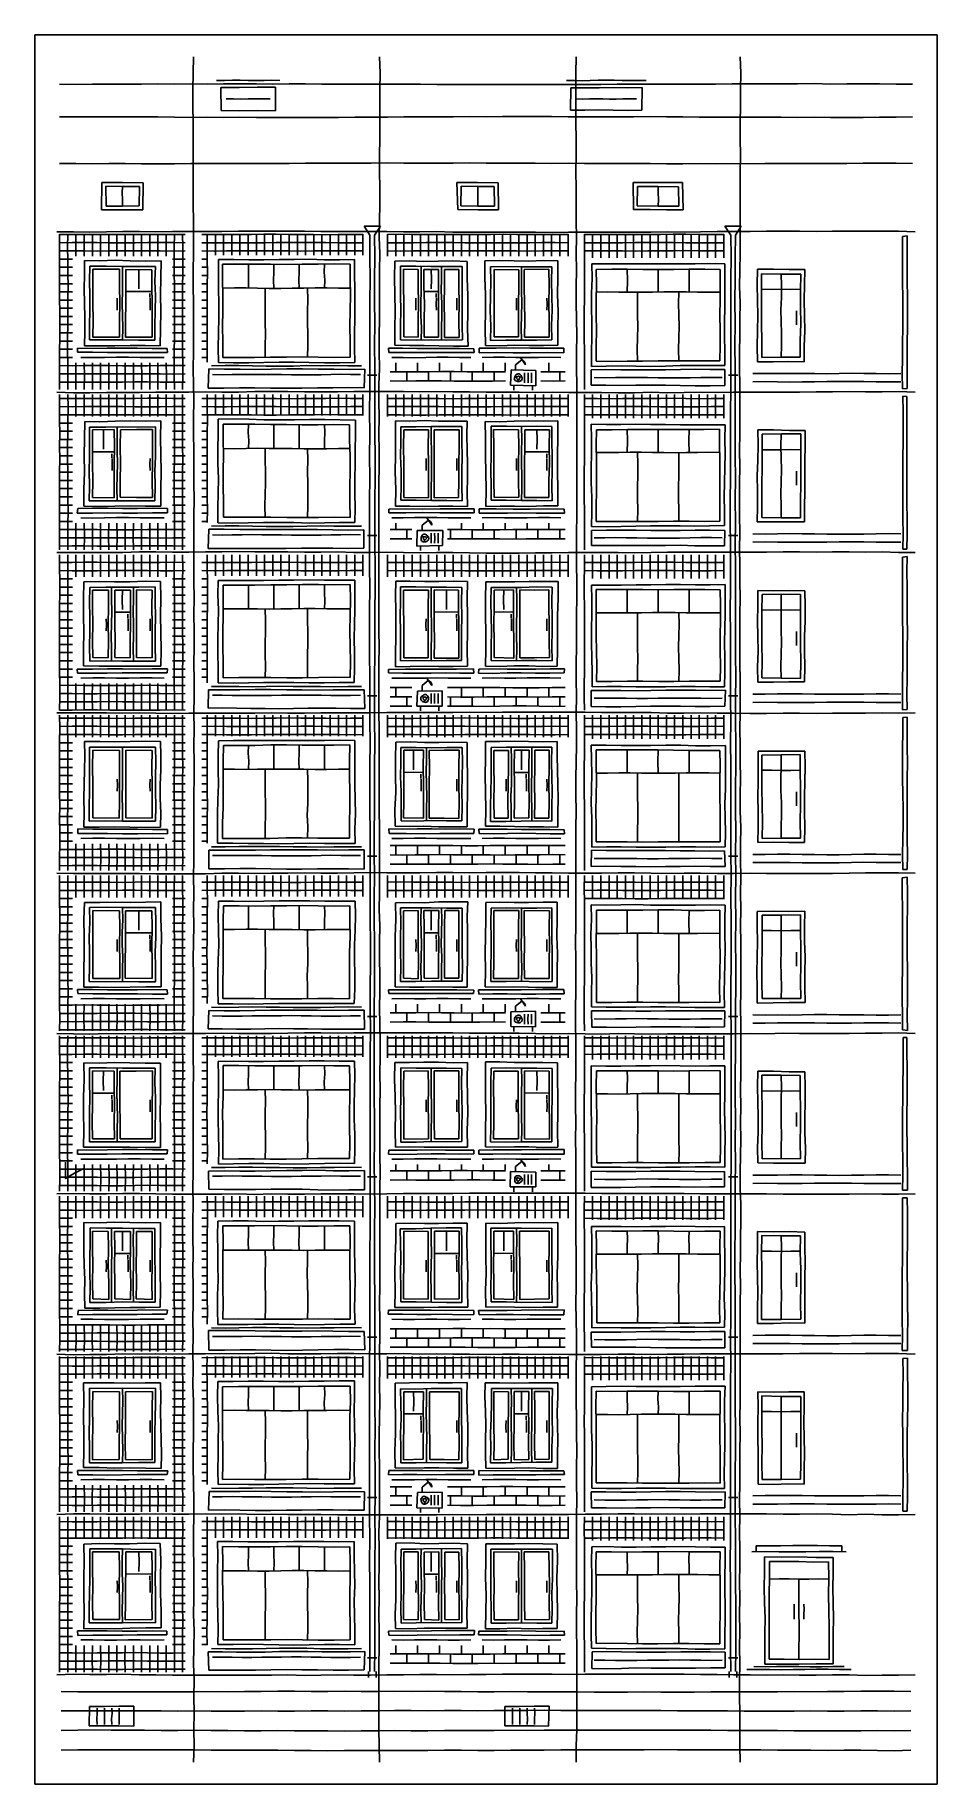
# Model space of a CAD drawing. Header units: millimetres. Extents: x 0 to 165, y 0 to 320.
import ezdxf

# ---------------------------------------------------------------- set-up
doc = ezdxf.new("R2010")
doc.units = ezdxf.units.MM
for name, color, linetype, true_color in [('01_KARKAS', 1, 'Continuous', 0xd62728), ('02_PROYOMY', 5, 'Continuous', 0x1f5fd6), ('03_BALKONY', 3, 'Continuous', 0x2ca02c), ('04_KLADKA', 32, 'Continuous', 0x8c5a2b), ('05_KONDICIONERY', 6, 'Continuous', 0xc512c5), ('06_VODOSTOK', 4, 'Continuous', 0x0f9aa0), ('07_TSEKOL', 30, 'Continuous', 0xe68a00), ('08_KRYSHA', 8, 'Continuous', 0x444444)]:
    doc.layers.add(name, color=color, linetype=linetype, true_color=true_color)

msp = doc.modelspace()

# ---------------------------------------------------------------- linework, layer by layer
at = {"layer": '01_KARKAS'}
for points in [[(165, 320), (162, 320), (159, 320), (156, 320), (153, 320), (150, 320), (147, 320), (144, 320), (141, 320), (138, 320), (135, 320), (132, 320), (129, 320), (126, 320), (123, 320), (120, 320), (117, 320), (114, 320), (111, 320), (108, 320), (105, 320), (102, 320), (99, 320), (96, 320), (93, 320), (90, 320), (87, 320), (84, 320), (81, 320), (78, 320), (75, 320), (72, 320), (69, 320), (66, 320), (63, 320), (60, 320), (57, 320), (54, 320), (51, 320), (48, 320), (45, 320), (42, 320), (39, 320), (36, 320), (33, 320), (30, 320), (27, 320), (24, 320), (21, 320), (18, 320), (15, 320), (12, 320), (9, 320), (6, 320), (3, 320), (0, 320)], [(0, 320), (0, 316.98), (0, 313.96), (0, 310.94), (0, 307.92), (0, 304.91), (0, 301.89), (0, 298.87), (0, 295.85), (0, 292.83), (0, 289.81), (0, 286.79), (0, 283.77), (0, 280.75), (0, 277.74), (0, 274.72), (0, 271.7), (0, 268.68), (0, 265.66), (0, 262.64), (0, 259.62), (0, 256.6), (0, 253.58), (0, 250.57), (0, 247.55), (0, 244.53), (0, 241.51), (0, 238.49), (0, 235.47), (0, 232.45), (0, 229.43), (0, 226.42), (0, 223.4), (0, 220.38), (0, 217.36), (0, 214.34), (0, 211.32), (0, 208.3), (0, 205.28), (0, 202.26), (0, 199.25), (0, 196.23), (0, 193.21), (0, 190.19), (0, 187.17), (0, 184.15), (0, 181.13), (0, 178.11), (0, 175.09), (0, 172.08), (0, 169.06), (0, 166.04), (0, 163.02), (0, 160), (0, 156.98), (0, 153.96), (0, 150.94), (0, 147.92), (0, 144.91), (0, 141.89), (0, 138.87), (0, 135.85), (0, 132.83), (0, 129.81), (0, 126.79), (0, 123.77), (0, 120.75), (0, 117.74), (0, 114.72), (0, 111.7), (0, 108.68), (0, 105.66), (0, 102.64), (0, 99.62), (0, 96.6), (0, 93.58), (0, 90.57), (0, 87.55), (0, 84.53), (0, 81.51), (0, 78.49), (0, 75.47), (0, 72.45), (0, 69.43), (0, 66.42), (0, 63.4), (0, 60.38), (0, 57.36), (0, 54.34), (0, 51.32), (0, 48.3), (0, 45.28), (0, 42.26), (0, 39.25), (0, 36.23), (0, 33.21), (0, 30.19), (0, 27.17), (0, 24.15), (0, 21.13), (0, 18.11), (0, 15.09), (0, 12.08), (0, 9.06), (0, 6.04), (0, 3.02), (0, 0)], [(165, 0), (165, 3.02), (165, 6.04), (165, 9.06), (165, 12.08), (165, 15.09), (165, 18.11), (165, 21.13), (165, 24.15), (165, 27.17), (165, 30.19), (165, 33.21), (165, 36.23), (165, 39.25), (165, 42.26), (165, 45.28), (165, 48.3), (165, 51.32), (165, 54.34), (165, 57.36), (165, 60.38), (165, 63.4), (165, 66.42), (165, 69.43), (165, 72.45), (165, 75.47), (165, 78.49), (165, 81.51), (165, 84.53), (165, 87.55), (165, 90.57), (165, 93.58), (165, 96.6), (165, 99.62), (165, 102.64), (165, 105.66), (165, 108.68), (165, 111.7), (165, 114.72), (165, 117.74), (165, 120.75), (165, 123.77), (165, 126.79), (165, 129.81), (165, 132.83), (165, 135.85), (165, 138.87), (165, 141.89), (165, 144.91), (165, 147.92), (165, 150.94), (165, 153.96), (165, 156.98), (165, 160), (165, 163.02), (165, 166.04), (165, 169.06), (165, 172.08), (165, 175.09), (165, 178.11), (165, 181.13), (165, 184.15), (165, 187.17), (165, 190.19), (165, 193.21), (165, 196.23), (165, 199.25), (165, 202.26), (165, 205.28), (165, 208.3), (165, 211.32), (165, 214.34), (165, 217.36), (165, 220.38), (165, 223.4), (165, 226.42), (165, 229.43), (165, 232.45), (165, 235.47), (165, 238.49), (165, 241.51), (165, 244.53), (165, 247.55), (165, 250.57), (165, 253.58), (165, 256.6), (165, 259.62), (165, 262.64), (165, 265.66), (165, 268.68), (165, 271.7), (165, 274.72), (165, 277.74), (165, 280.75), (165, 283.77), (165, 286.79), (165, 289.81), (165, 292.83), (165, 295.85), (165, 298.87), (165, 301.89), (165, 304.91), (165, 307.92), (165, 310.94), (165, 313.96), (165, 316.98), (165, 320)], [(29, 4), (29.12, 7), (29.06, 10), (29.1, 13), (29.07, 16), (29.11, 19), (29.02, 22), (29.06, 25), (29.09, 28), (29.01, 31), (29.04, 34), (29.08, 37), (29.05, 40), (29, 43), (29.01, 46), (29.03, 49), (29.04, 52), (29.01, 55), (28.95, 58), (28.92, 61), (28.98, 64), (29, 67), (28.99, 70), (28.9, 73), (28.91, 76), (28.89, 79), (28.92, 82), (28.9, 85), (28.92, 88), (28.93, 91), (28.9, 94), (28.96, 97), (28.87, 100), (28.89, 103), (28.91, 106), (28.87, 109), (28.96, 112), (28.93, 115), (28.93, 118), (28.93, 121), (28.92, 124), (28.95, 127), (28.98, 130), (28.95, 133), (28.94, 136), (28.91, 139), (29.01, 142), (29.01, 145), (29, 148), (28.95, 151), (28.99, 154), (29.04, 157), (28.98, 160), (29.03, 163), (29.02, 166), (29.03, 169), (29.08, 172), (29.05, 175), (29.04, 178), (29.07, 181), (29.11, 184), (29.12, 187), (29.04, 190), (29.13, 193), (29.04, 196), (29.09, 199), (29.09, 202), (29.04, 205), (29.14, 208), (29.09, 211), (29.08, 214), (29.13, 217), (29.06, 220), (29.06, 223), (29.07, 226), (29.06, 229), (29.04, 232), (29.1, 235), (29.06, 238), (29.03, 241), (29.04, 244), (29, 247), (28.97, 250), (29.04, 253), (28.99, 256), (28.96, 259), (28.98, 262), (29.01, 265), (28.98, 268), (28.97, 271), (28.95, 274), (28.94, 277), (28.97, 280), (28.97, 283), (28.97, 286), (28.95, 289), (28.91, 292), (28.94, 295), (28.91, 298), (28.93, 301), (28.94, 304), (28.87, 307), (28.87, 310), (28.94, 313), (29, 316)], [(63, 4), (62.93, 7), (62.87, 10), (62.89, 13), (62.9, 16), (62.9, 19), (62.91, 22), (62.93, 25), (62.94, 28), (62.91, 31), (62.93, 34), (62.89, 37), (62.98, 40), (62.98, 43), (62.91, 46), (62.99, 49), (63.01, 52), (63.01, 55), (63.01, 58), (62.94, 61), (62.95, 64), (63.04, 67), (63.06, 70), (62.99, 73), (63.06, 76), (63.03, 79), (63.07, 82), (63.06, 85), (63.01, 88), (63.07, 91), (63.05, 94), (63.11, 97), (63.11, 100), (63.05, 103), (63.06, 106), (63.06, 109), (63.12, 112), (63.09, 115), (63.1, 118), (63.07, 121), (63.05, 124), (63.13, 127), (63.1, 130), (63.12, 133), (63.13, 136), (63.07, 139), (63.04, 142), (63.06, 145), (63.06, 148), (63.04, 151), (63.03, 154), (63.07, 157), (62.98, 160), (63.04, 163), (63.01, 166), (63.01, 169), (62.99, 172), (63, 175), (62.95, 178), (62.95, 181), (62.97, 184), (62.94, 187), (62.94, 190), (62.93, 193), (62.9, 196), (62.92, 199), (62.9, 202), (62.92, 205), (62.93, 208), (62.88, 211), (62.92, 214), (62.87, 217), (62.91, 220), (62.92, 223), (62.9, 226), (62.88, 229), (62.9, 232), (62.91, 235), (62.88, 238), (62.94, 241), (62.94, 244), (62.89, 247), (62.95, 250), (62.9, 253), (62.92, 256), (63, 259), (62.95, 262), (62.95, 265), (62.99, 268), (63.03, 271), (63, 274), (63.02, 277), (63.05, 280), (62.97, 283), (63.03, 286), (63.07, 289), (63.09, 292), (63.04, 295), (63.01, 298), (63.06, 301), (63.06, 304), (63.1, 307), (63.1, 310), (63.12, 313), (63, 316)], [(99, 4), (99.02, 7), (99.1, 10), (99.09, 13), (99.12, 16), (99.11, 19), (99.11, 22), (99.11, 25), (99.05, 28), (99.08, 31), (99.13, 34), (99.07, 37), (99.07, 40), (99.04, 43), (99.06, 46), (99.06, 49), (99.12, 52), (99.08, 55), (99.08, 58), (99.1, 61), (99.07, 64), (99.07, 67), (99, 70), (99, 73), (98.97, 76), (99.04, 79), (99.04, 82), (99.02, 85), (98.95, 88), (98.99, 91), (98.97, 94), (98.98, 97), (98.95, 100), (98.91, 103), (98.94, 106), (98.93, 109), (98.95, 112), (98.92, 115), (98.89, 118), (98.93, 121), (98.88, 124), (98.88, 127), (98.95, 130), (98.91, 133), (98.91, 136), (98.88, 139), (98.87, 142), (98.93, 145), (98.96, 148), (98.91, 151), (98.9, 154), (98.95, 157), (98.93, 160), (98.91, 163), (98.92, 166), (98.92, 169), (98.96, 172), (98.96, 175), (98.98, 178), (98.95, 181), (98.95, 184), (99.02, 187), (99.05, 190), (99.04, 193), (99.01, 196), (99.05, 199), (99.01, 202), (99.01, 205), (99.08, 208), (99.07, 211), (99.06, 214), (99.1, 217), (99.11, 220), (99.06, 223), (99.05, 226), (99.07, 229), (99.12, 232), (99.11, 235), (99.09, 238), (99.11, 241), (99.1, 244), (99.12, 247), (99.11, 250), (99.1, 253), (99.09, 256), (99.06, 259), (99.07, 262), (99.11, 265), (99.06, 268), (99.02, 271), (99.02, 274), (99.08, 277), (99, 280), (99.03, 283), (98.98, 286), (99, 289), (99.01, 292), (98.95, 295), (99, 298), (98.97, 301), (98.94, 304), (98.95, 307), (98.95, 310), (98.95, 313), (99, 316)], [(129, 4), (128.92, 7), (128.91, 10), (128.94, 13), (128.9, 16), (128.9, 19), (128.91, 22), (128.87, 25), (128.94, 28), (128.87, 31), (128.92, 34), (128.87, 37), (128.91, 40), (128.93, 43), (128.9, 46), (128.95, 49), (128.89, 52), (128.92, 55), (128.91, 58), (128.95, 61), (128.98, 64), (128.93, 67), (128.97, 70), (128.99, 73), (128.97, 76), (129, 79), (129.01, 82), (128.97, 85), (128.99, 88), (129.04, 91), (129.02, 94), (129.04, 97), (129.06, 100), (129.09, 103), (129.09, 106), (129.01, 109), (129.02, 112), (129.04, 115), (129.09, 118), (129.03, 121), (129.09, 124), (129.05, 127), (129.1, 130), (129.1, 133), (129.13, 136), (129.14, 139), (129.08, 142), (129.12, 145), (129.13, 148), (129.11, 151), (129.12, 154), (129.06, 157), (129.09, 160), (129.07, 163), (129.09, 166), (129.05, 169), (129.07, 172), (129.09, 175), (129, 178), (128.98, 181), (129.07, 184), (128.97, 187), (128.97, 190), (128.96, 193), (128.98, 196), (128.98, 199), (129.02, 202), (128.92, 205), (128.91, 208), (128.96, 211), (128.96, 214), (128.98, 217), (128.95, 220), (128.93, 223), (128.9, 226), (128.94, 229), (128.9, 232), (128.87, 235), (128.87, 238), (128.95, 241), (128.88, 244), (128.93, 247), (128.91, 250), (128.93, 253), (128.95, 256), (128.9, 259), (128.9, 262), (128.96, 265), (128.95, 268), (128.98, 271), (128.9, 274), (128.95, 277), (129, 280), (129, 283), (128.99, 286), (128.97, 289), (128.98, 292), (128.99, 295), (129.04, 298), (128.98, 301), (129.02, 304), (129.03, 307), (129.04, 310), (129.09, 313), (129, 316)], [(4, 284), (7.02, 283.98), (10.04, 283.95), (13.06, 283.98), (16.08, 284.02), (19.1, 284.03), (22.12, 283.98), (25.13, 284.03), (28.15, 284.03), (31.17, 284.04), (34.19, 284.03), (37.21, 284.09), (40.23, 284.09), (43.25, 284.08), (46.27, 284.11), (49.29, 284.09), (52.31, 284.05), (55.33, 284.07), (58.35, 284.03), (61.37, 284.07), (64.38, 284.05), (67.4, 283.98), (70.42, 283.96), (73.44, 284.02), (76.46, 283.94), (79.48, 283.92), (82.5, 283.91), (85.52, 283.91), (88.54, 283.94), (91.56, 283.95), (94.58, 283.87), (97.6, 283.95), (100.62, 283.92), (103.63, 283.94), (106.65, 283.93), (109.67, 283.91), (112.69, 283.93), (115.71, 284), (118.73, 283.95), (121.75, 284.01), (124.77, 284.04), (127.79, 284.06), (130.81, 284.07), (133.83, 284.08), (136.85, 284.11), (139.87, 284.1), (142.88, 284.06), (145.9, 284.11), (148.92, 284.1), (151.94, 284.13), (154.96, 284.08), (157.98, 284.11), (161, 284)], [(4, 254.67), (7.02, 254.55), (10.04, 254.55), (13.06, 254.57), (16.08, 254.6), (19.1, 254.57), (22.12, 254.66), (25.13, 254.66), (28.15, 254.66), (31.17, 254.69), (34.19, 254.66), (37.21, 254.66), (40.23, 254.76), (43.25, 254.77), (46.27, 254.76), (49.29, 254.74), (52.31, 254.74), (55.33, 254.73), (58.35, 254.76), (61.37, 254.78), (64.38, 254.78), (67.4, 254.76), (70.42, 254.71), (73.44, 254.76), (76.46, 254.73), (79.48, 254.72), (82.5, 254.65), (85.52, 254.63), (88.54, 254.64), (91.56, 254.59), (94.58, 254.65), (97.6, 254.56), (100.62, 254.59), (103.63, 254.61), (106.65, 254.54), (109.67, 254.55), (112.69, 254.62), (115.71, 254.55), (118.73, 254.56), (121.75, 254.64), (124.77, 254.58), (127.79, 254.64), (130.81, 254.65), (133.83, 254.65), (136.85, 254.64), (139.87, 254.65), (142.88, 254.7), (145.9, 254.71), (148.92, 254.75), (151.94, 254.74), (154.96, 254.7), (157.98, 254.78), (161, 254.67)], [(4, 225.33), (7.02, 225.29), (10.04, 225.3), (13.06, 225.34), (16.08, 225.32), (19.1, 225.43), (22.12, 225.41), (25.13, 225.37), (28.15, 225.36), (31.17, 225.42), (34.19, 225.45), (37.21, 225.47), (40.23, 225.42), (43.25, 225.44), (46.27, 225.43), (49.29, 225.39), (52.31, 225.38), (55.33, 225.42), (58.35, 225.34), (61.37, 225.33), (64.38, 225.36), (67.4, 225.31), (70.42, 225.27), (73.44, 225.32), (76.46, 225.32), (79.48, 225.25), (82.5, 225.21), (85.52, 225.21), (88.54, 225.2), (91.56, 225.24), (94.58, 225.23), (97.6, 225.29), (100.62, 225.29), (103.63, 225.31), (106.65, 225.3), (109.67, 225.28), (112.69, 225.31), (115.71, 225.35), (118.73, 225.37), (121.75, 225.36), (124.77, 225.4), (127.79, 225.38), (130.81, 225.37), (133.83, 225.38), (136.85, 225.43), (139.87, 225.44), (142.88, 225.4), (145.9, 225.44), (148.92, 225.41), (151.94, 225.37), (154.96, 225.43), (157.98, 225.34), (161, 225.33)], [(4, 196), (7.02, 195.99), (10.04, 195.97), (13.06, 196.01), (16.08, 195.94), (19.1, 195.97), (22.12, 195.94), (25.13, 195.89), (28.15, 195.94), (31.17, 195.93), (34.19, 195.95), (37.21, 195.94), (40.23, 195.95), (43.25, 195.97), (46.27, 195.91), (49.29, 195.93), (52.31, 195.97), (55.33, 195.98), (58.35, 195.99), (61.37, 195.97), (64.38, 196.03), (67.4, 196.03), (70.42, 196.07), (73.44, 196.06), (76.46, 196.07), (79.48, 196.1), (82.5, 196.06), (85.52, 196.1), (88.54, 196.1), (91.56, 196.11), (94.58, 196.1), (97.6, 196.08), (100.62, 196.1), (103.63, 196.05), (106.65, 196.02), (109.67, 196.07), (112.69, 196.03), (115.71, 195.95), (118.73, 195.95), (121.75, 195.98), (124.77, 195.93), (127.79, 195.92), (130.81, 195.88), (133.83, 195.88), (136.85, 195.92), (139.87, 195.94), (142.88, 195.89), (145.9, 195.95), (148.92, 195.93), (151.94, 195.95), (154.96, 195.97), (157.98, 195.92), (161, 196)], [(4, 166.67), (7.02, 166.57), (10.04, 166.56), (13.06, 166.56), (16.08, 166.57), (19.1, 166.61), (22.12, 166.55), (25.13, 166.54), (28.15, 166.55), (31.17, 166.55), (34.19, 166.63), (37.21, 166.62), (40.23, 166.57), (43.25, 166.67), (46.27, 166.66), (49.29, 166.7), (52.31, 166.64), (55.33, 166.66), (58.35, 166.68), (61.37, 166.75), (64.38, 166.71), (67.4, 166.73), (70.42, 166.73), (73.44, 166.78), (76.46, 166.79), (79.48, 166.73), (82.5, 166.79), (85.52, 166.76), (88.54, 166.78), (91.56, 166.7), (94.58, 166.72), (97.6, 166.67), (100.62, 166.66), (103.63, 166.65), (106.65, 166.69), (109.67, 166.68), (112.69, 166.65), (115.71, 166.56), (118.73, 166.64), (121.75, 166.62), (124.77, 166.6), (127.79, 166.56), (130.81, 166.62), (133.83, 166.58), (136.85, 166.61), (139.87, 166.59), (142.88, 166.61), (145.9, 166.6), (148.92, 166.66), (151.94, 166.69), (154.96, 166.71), (157.98, 166.7), (161, 166.67)], [(4, 137.33), (7.02, 137.28), (10.04, 137.22), (13.06, 137.29), (16.08, 137.23), (19.1, 137.29), (22.12, 137.24), (25.13, 137.32), (28.15, 137.33), (31.17, 137.34), (34.19, 137.35), (37.21, 137.31), (40.23, 137.32), (43.25, 137.33), (46.27, 137.39), (49.29, 137.42), (52.31, 137.44), (55.33, 137.4), (58.35, 137.46), (61.37, 137.45), (64.38, 137.43), (67.4, 137.44), (70.42, 137.41), (73.44, 137.42), (76.46, 137.43), (79.48, 137.38), (82.5, 137.4), (85.52, 137.37), (88.54, 137.37), (91.56, 137.29), (94.58, 137.26), (97.6, 137.31), (100.62, 137.26), (103.63, 137.21), (106.65, 137.3), (109.67, 137.25), (112.69, 137.21), (115.71, 137.23), (118.73, 137.25), (121.75, 137.24), (124.77, 137.25), (127.79, 137.25), (130.81, 137.31), (133.83, 137.27), (136.85, 137.36), (139.87, 137.32), (142.88, 137.31), (145.9, 137.32), (148.92, 137.33), (151.94, 137.38), (154.96, 137.38), (157.98, 137.44), (161, 137.33)], [(4, 108), (7.02, 108.04), (10.04, 108), (13.06, 107.99), (16.08, 108.02), (19.1, 108.02), (22.12, 107.99), (25.13, 107.93), (28.15, 107.89), (31.17, 107.94), (34.19, 107.93), (37.21, 107.95), (40.23, 107.87), (43.25, 107.95), (46.27, 107.94), (49.29, 107.91), (52.31, 107.95), (55.33, 107.95), (58.35, 107.98), (61.37, 107.94), (64.38, 108), (67.4, 108.04), (70.42, 108.02), (73.44, 108.04), (76.46, 108.05), (79.48, 108.1), (82.5, 108.1), (85.52, 108.08), (88.54, 108.1), (91.56, 108.13), (94.58, 108.12), (97.6, 108.11), (100.62, 108.12), (103.63, 108.05), (106.65, 108.02), (109.67, 108.01), (112.69, 108.06), (115.71, 108.05), (118.73, 108.05), (121.75, 107.95), (124.77, 107.96), (127.79, 108), (130.81, 107.96), (133.83, 107.96), (136.85, 107.89), (139.87, 107.91), (142.88, 107.94), (145.9, 107.9), (148.92, 107.91), (151.94, 107.95), (154.96, 107.94), (157.98, 107.89), (161, 108)], [(4, 78.67), (7.02, 78.55), (10.04, 78.58), (13.06, 78.61), (16.08, 78.68), (19.1, 78.64), (22.12, 78.71), (25.13, 78.66), (28.15, 78.73), (31.17, 78.72), (34.19, 78.75), (37.21, 78.71), (40.23, 78.75), (43.25, 78.8), (46.27, 78.72), (49.29, 78.72), (52.31, 78.73), (55.33, 78.75), (58.35, 78.75), (61.37, 78.7), (64.38, 78.7), (67.4, 78.75), (70.42, 78.66), (73.44, 78.69), (76.46, 78.64), (79.48, 78.65), (82.5, 78.6), (85.52, 78.65), (88.54, 78.62), (91.56, 78.57), (94.58, 78.62), (97.6, 78.59), (100.62, 78.61), (103.63, 78.6), (106.65, 78.62), (109.67, 78.64), (112.69, 78.57), (115.71, 78.63), (118.73, 78.63), (121.75, 78.69), (124.77, 78.69), (127.79, 78.71), (130.81, 78.68), (133.83, 78.7), (136.85, 78.72), (139.87, 78.76), (142.88, 78.76), (145.9, 78.74), (148.92, 78.73), (151.94, 78.78), (154.96, 78.78), (157.98, 78.76), (161, 78.67)], [(4, 49.33), (7.02, 49.44), (10.04, 49.44), (13.06, 49.38), (16.08, 49.39), (19.1, 49.4), (22.12, 49.44), (25.13, 49.38), (28.15, 49.4), (31.17, 49.42), (34.19, 49.37), (37.21, 49.41), (40.23, 49.33), (43.25, 49.35), (46.27, 49.3), (49.29, 49.29), (52.31, 49.31), (55.33, 49.23), (58.35, 49.28), (61.37, 49.22), (64.38, 49.22), (67.4, 49.22), (70.42, 49.28), (73.44, 49.23), (76.46, 49.29), (79.48, 49.26), (82.5, 49.29), (85.52, 49.32), (88.54, 49.33), (91.56, 49.31), (94.58, 49.29), (97.6, 49.32), (100.62, 49.37), (103.63, 49.39), (106.65, 49.43), (109.67, 49.44), (112.69, 49.38), (115.71, 49.43), (118.73, 49.4), (121.75, 49.46), (124.77, 49.41), (127.79, 49.41), (130.81, 49.45), (133.83, 49.43), (136.85, 49.36), (139.87, 49.37), (142.88, 49.41), (145.9, 49.37), (148.92, 49.28), (151.94, 49.36), (154.96, 49.28), (157.98, 49.24), (161, 49.33)], [(4, 20), (7.02, 20.07), (10.04, 20.06), (13.06, 20.05), (16.08, 20.07), (19.1, 19.98), (22.12, 19.98), (25.13, 19.94), (28.15, 19.94), (31.17, 19.94), (34.19, 19.92), (37.21, 19.89), (40.23, 19.94), (43.25, 19.92), (46.27, 19.96), (49.29, 19.88), (52.31, 19.92), (55.33, 19.96), (58.35, 19.94), (61.37, 19.94), (64.38, 20), (67.4, 19.99), (70.42, 20.02), (73.44, 20.01), (76.46, 19.99), (79.48, 20.03), (82.5, 20.05), (85.52, 20.08), (88.54, 20.09), (91.56, 20.09), (94.58, 20.07), (97.6, 20.05), (100.62, 20.07), (103.63, 20.1), (106.65, 20.08), (109.67, 20.08), (112.69, 20.07), (115.71, 20.07), (118.73, 20.08), (121.75, 20.03), (124.77, 20.05), (127.79, 19.96), (130.81, 19.95), (133.83, 19.92), (136.85, 19.99), (139.87, 19.91), (142.88, 19.94), (145.9, 19.95), (148.92, 19.95), (151.94, 19.88), (154.96, 19.91), (157.98, 19.93), (161, 20)], [(0, 0), (3, 0), (6, 0), (9, 0), (12, 0), (15, 0), (18, 0), (21, 0), (24, 0), (27, 0), (30, 0), (33, 0), (36, 0), (39, 0), (42, 0), (45, 0), (48, 0), (51, 0), (54, 0), (57, 0), (60, 0), (63, 0), (66, 0), (69, 0), (72, 0), (75, 0), (78, 0), (81, 0), (84, 0), (87, 0), (90, 0), (93, 0), (96, 0), (99, 0), (102, 0), (105, 0), (108, 0), (111, 0), (114, 0), (117, 0), (120, 0), (123, 0), (126, 0), (129, 0), (132, 0), (135, 0), (138, 0), (141, 0), (144, 0), (147, 0), (150, 0), (153, 0), (156, 0), (159, 0), (162, 0), (165, 0)]]:
    msp.add_lwpolyline(points, dxfattribs=at)
at = {"layer": '02_PROYOMY'}
for points in [[(9.03, 278.74), (9.03, 276.14), (8.98, 273.53), (9.07, 270.93), (9.09, 268.33), (9.09, 265.72), (9.08, 263.12)], [(23.06, 278.67), (20.25, 278.61), (17.44, 278.69), (14.64, 278.78), (11.83, 278.68), (9.03, 278.74)], [(22.9, 263.15), (22.95, 266.26), (22.99, 269.36), (22.97, 272.46), (23.04, 275.56), (23.06, 278.67)], [(65.82, 278.64), (65.76, 275.56), (65.8, 272.49), (65.88, 269.41), (65.8, 266.33), (65.84, 263.26)], [(79.08, 278.57), (76.43, 278.65), (73.78, 278.6), (71.12, 278.54), (68.47, 278.65), (65.82, 278.64)], [(79.21, 263.06), (79.11, 266.16), (79.18, 269.26), (79.17, 272.37), (79.05, 275.47), (79.08, 278.57)], [(82.31, 278.7), (82.28, 275.59), (82.38, 272.49), (82.38, 269.39), (82.32, 266.28), (82.39, 263.18)], [(95.63, 278.68), (92.97, 278.75), (90.31, 278.63), (87.64, 278.68), (84.98, 278.72), (82.31, 278.7)], [(95.65, 263.24), (95.64, 266.33), (95.68, 269.41), (95.57, 272.5), (95.64, 275.59), (95.63, 278.68)], [(10.03, 277.68), (10, 274.99), (10.04, 272.29), (10.01, 269.6), (9.97, 266.91), (9.99, 264.21)], [(22.02, 277.67), (19.02, 277.66), (16.02, 277.66), (13.02, 277.69), (10.03, 277.68)], [(10.59, 277.15), (10.58, 274.03), (10.61, 270.92), (10.62, 267.8), (10.6, 264.69)], [(15.48, 277.14), (10.59, 277.15)], [(15.46, 264.74), (15.43, 267.84), (15.5, 270.94), (15.47, 274.04), (15.48, 277.14)], [(16, 264.17), (16.04, 266.42), (15.99, 268.67), (15.97, 270.92), (16.01, 273.17), (16.03, 275.42), (16, 277.67)], [(16.6, 277.09), (16.59, 273.99), (16.59, 270.89), (16.54, 267.79), (16.57, 264.69)], [(21.4, 277.06), (16.6, 277.09)], [(19, 273.58), (18.99, 275.32), (19, 277.07)], [(21.44, 264.73), (21.44, 267.82), (21.43, 270.9), (21.38, 273.98), (21.4, 277.06)], [(21.92, 264.16), (21.91, 266.86), (21.98, 269.56), (22.03, 272.27), (21.95, 274.97), (22.02, 277.67)], [(66.86, 277.71), (66.84, 275.01), (66.86, 272.31), (66.9, 269.61), (66.86, 266.91), (66.88, 264.2)], [(78.13, 277.62), (75.31, 277.62), (72.5, 277.66), (69.68, 277.73), (66.86, 277.71)], [(67.4, 277.13), (67.39, 274.04), (67.46, 270.95), (67.49, 267.86), (67.49, 264.77)], [(70.1, 277.12), (67.4, 277.13)], [(70.12, 264.74), (70.11, 267.83), (70.13, 270.93), (70.07, 274.02), (70.1, 277.12)], [(70.63, 264.17), (70.69, 266.42), (70.59, 268.67), (70.61, 270.92), (70.66, 273.17), (70.67, 275.42), (70.63, 277.67)], [(73.83, 277.12), (71.15, 277.1)], [(71.15, 277.1), (71.15, 274), (71.22, 270.9), (71.17, 267.8), (71.21, 264.7)], [(72.5, 273.58), (72.55, 275.32), (72.5, 277.07)], [(73.81, 264.72), (73.79, 267.82), (73.82, 270.92), (73.83, 274.02), (73.83, 277.12)], [(74.37, 264.17), (74.35, 266.42), (74.4, 268.67), (74.4, 270.92), (74.31, 273.17), (74.38, 275.42), (74.37, 277.67)], [(74.89, 277.08), (74.9, 273.97), (74.87, 270.87), (74.93, 267.77), (74.89, 264.67)], [(77.54, 277.11), (74.89, 277.08)], [(77.57, 264.67), (77.53, 267.78), (77.58, 270.89), (77.53, 274), (77.54, 277.11)], [(78.18, 264.2), (78.12, 266.88), (78.17, 269.57), (78.17, 272.25), (78.11, 274.94), (78.13, 277.62)], [(83.33, 277.59), (83.36, 274.89), (83.3, 272.19), (83.28, 269.49), (83.37, 266.79), (83.32, 264.09)], [(94.56, 277.61), (91.75, 277.58), (88.94, 277.61), (86.13, 277.63), (83.33, 277.59)], [(84, 277.12), (84.02, 274.03), (83.98, 270.94), (83.97, 267.85), (83.99, 264.76)], [(88.48, 277.06), (84, 277.12)], [(88.43, 264.75), (88.46, 267.82), (88.43, 270.9), (88.49, 273.98), (88.48, 277.06)], [(89, 264.17), (88.96, 266.42), (89.01, 268.67), (89.03, 270.92), (88.99, 273.17), (88.97, 275.42), (89, 277.67)], [(89.51, 277.12), (89.49, 274.01), (89.53, 270.91), (89.58, 267.8), (89.56, 264.69)], [(94, 277.13), (89.51, 277.12)], [(94.04, 264.71), (94.03, 267.81), (94, 270.92), (94.05, 274.02), (94, 277.13)], [(94.55, 264.23), (94.51, 266.91), (94.59, 269.58), (94.55, 272.26), (94.51, 274.94), (94.56, 277.61)], [(16.6, 273.08), (19, 273.06), (21.4, 273.08)], [(21, 271.98), (21, 272.73)], [(71.23, 273.08), (73.77, 273.08)], [(73.37, 271.98), (73.37, 272.73)], [(15.05, 269.68), (15.02, 270.76), (15.05, 271.85)], [(21.05, 269.68), (21.04, 270.76), (21.05, 271.85)], [(69.68, 269.68), (69.69, 270.76), (69.68, 271.85)], [(73.42, 269.68), (73.39, 270.76), (73.42, 271.85)], [(77.15, 269.68), (77.18, 270.76), (77.15, 271.85)], [(88.05, 269.68), (88.07, 270.76), (88.05, 271.85)], [(93.65, 269.68), (93.68, 270.76), (93.65, 271.85)], [(24.16, 262.65), (21.43, 262.64), (18.69, 262.69), (15.96, 262.71), (13.22, 262.68), (10.49, 262.66), (7.75, 262.71)], [(7.75, 262.71), (7.78, 261.98)], [(9.08, 263.12), (11.85, 263.1), (14.61, 263.13), (17.38, 263.17), (20.14, 263.16), (22.9, 263.15)], [(9.99, 264.21), (12.97, 264.23), (15.96, 264.2), (18.94, 264.15), (21.92, 264.16)], [(10.6, 264.69), (15.46, 264.74)], [(16.57, 264.69), (21.44, 264.73)], [(24.25, 261.89), (24.16, 262.65)], [(80.25, 262.6), (77.65, 262.63), (75.05, 262.64), (72.45, 262.63), (69.84, 262.63), (67.24, 262.69), (64.64, 262.69)], [(64.64, 262.69), (64.7, 261.9)], [(65.84, 263.26), (68.51, 263.17), (71.19, 263.21), (73.86, 263.13), (76.53, 263.06), (79.21, 263.06)], [(66.88, 264.2), (69.7, 264.15), (72.53, 264.22), (75.35, 264.19), (78.18, 264.2)], [(67.49, 264.77), (70.12, 264.74)], [(71.21, 264.7), (73.81, 264.72)], [(74.89, 264.67), (77.57, 264.67)], [(80.35, 261.91), (80.25, 262.6)], [(81.26, 262.71), (81.25, 261.85)], [(96.74, 262.72), (93.65, 262.67), (90.55, 262.73), (87.45, 262.75), (84.36, 262.69), (81.26, 262.71)], [(82.39, 263.18), (85.04, 263.13), (87.69, 263.24), (90.35, 263.21), (93, 263.19), (95.65, 263.24)], [(83.32, 264.09), (86.13, 264.15), (88.94, 264.17), (91.75, 264.17), (94.55, 264.23)], [(83.99, 264.76), (88.43, 264.75)], [(89.56, 264.69), (94.04, 264.71)], [(96.76, 261.87), (96.74, 262.72)], [(7.78, 261.98), (10.52, 261.99), (13.27, 261.92), (16.01, 261.92), (18.76, 261.93), (21.5, 261.92), (24.25, 261.89)], [(8.4, 261.02), (10.57, 260.99), (12.74, 261.01), (14.91, 261.07), (17.09, 261.03), (19.26, 261), (21.43, 260.99), (23.6, 261.02)], [(64.7, 261.9), (67.31, 261.89), (69.92, 261.88), (72.53, 261.92), (75.14, 261.92), (77.75, 261.9), (80.35, 261.91)], [(65.3, 261.02), (67.36, 261.02), (69.41, 260.96), (71.47, 261), (73.53, 261.06), (75.59, 261.03), (77.64, 261.02), (79.7, 261.02)], [(81.25, 261.85), (84.35, 261.89), (87.46, 261.84), (90.56, 261.85), (93.66, 261.89), (96.76, 261.87)], [(81.8, 261.02), (83.86, 261.03), (85.91, 261.05), (87.97, 261.01), (90.03, 261), (92.09, 261.02), (94.14, 261.05), (96.2, 261.02)], [(9.11, 249.26), (9.04, 246.17), (9.01, 243.07), (9.05, 239.98), (8.96, 236.89), (8.96, 233.79)], [(23.03, 249.4), (20.25, 249.34), (17.46, 249.38), (14.68, 249.33), (11.89, 249.25), (9.11, 249.26)], [(9.96, 248.27), (10, 245.57), (9.97, 242.88), (9.91, 240.18), (9.96, 237.48), (9.92, 234.78)], [(22.04, 248.3), (19.02, 248.25), (16, 248.32), (12.98, 248.25), (9.96, 248.27)], [(10.54, 247.74), (10.52, 244.65), (10.52, 241.55), (10.56, 238.46), (10.51, 235.36)], [(14.51, 247.82), (10.54, 247.74)], [(12.52, 244.24), (12.52, 245.99), (12.52, 247.73)], [(14.48, 235.34), (14.51, 238.46), (14.47, 241.58), (14.53, 244.7), (14.51, 247.82)], [(15.04, 234.83), (14.99, 237.08), (15.02, 239.33), (15.11, 241.58), (15.05, 243.83), (15.02, 246.08), (15.04, 248.33)], [(15.62, 247.73), (15.58, 244.66), (15.64, 241.58), (15.59, 238.51), (15.61, 235.43)], [(21.48, 247.84), (18.55, 247.82), (15.62, 247.73)], [(21.47, 235.35), (21.46, 238.47), (21.48, 241.59), (21.47, 244.72), (21.48, 247.84)], [(21.95, 234.76), (21.97, 237.46), (21.94, 240.17), (22.04, 242.88), (22.04, 245.59), (22.04, 248.3)], [(23.03, 233.82), (23.01, 236.94), (23.09, 240.05), (23.01, 243.17), (22.98, 246.28), (23.03, 249.4)], [(65.95, 249.39), (65.97, 246.27), (65.96, 243.15), (65.9, 240.03), (66.01, 236.91), (65.96, 233.8)], [(79.05, 249.36), (76.43, 249.32), (73.81, 249.34), (71.19, 249.45), (68.57, 249.35), (65.95, 249.39)], [(66.92, 248.32), (66.94, 245.63), (66.88, 242.94), (66.96, 240.25), (66.97, 237.57), (66.93, 234.88)], [(78.06, 248.36), (75.27, 248.36), (72.49, 248.36), (69.7, 248.3), (66.92, 248.32)], [(67.47, 247.76), (67.43, 244.67), (67.49, 241.57), (67.49, 238.48), (67.48, 235.38)], [(71.96, 247.73), (67.47, 247.76)], [(71.98, 235.34), (72, 238.44), (71.96, 241.54), (71.95, 244.63), (71.96, 247.73)], [(72.5, 234.83), (72.48, 237.08), (72.51, 239.33), (72.52, 241.58), (72.53, 243.83), (72.46, 246.08), (72.5, 248.33)], [(73.03, 247.75), (73.01, 244.65), (73, 241.55), (73.03, 238.45), (72.99, 235.34)], [(77.58, 247.75), (73.03, 247.75)], [(77.5, 235.4), (77.51, 238.48), (77.52, 241.57), (77.58, 244.66), (77.58, 247.75)], [(78.12, 234.79), (78.08, 237.5), (78.06, 240.22), (78.13, 242.93), (78.09, 245.64), (78.06, 248.36)], [(79.09, 233.73), (79.05, 236.34), (79.13, 238.94), (79.1, 241.55), (79.05, 244.15), (79.01, 246.75), (79.05, 249.36)], [(95.63, 249.39), (92.98, 249.34), (90.33, 249.4), (87.67, 249.37), (85.02, 249.23), (82.37, 249.28)], [(82.37, 249.28), (82.41, 246.17), (82.39, 243.06), (82.45, 239.95), (82.52, 236.84), (82.49, 233.74)], [(83.46, 248.41), (83.44, 245.7), (83.47, 243), (83.41, 240.29), (83.42, 237.59), (83.42, 234.88)], [(94.57, 248.37), (91.79, 248.42), (89.01, 248.36), (86.24, 248.41), (83.46, 248.41)], [(88.44, 247.76), (83.9, 247.81)], [(83.9, 247.81), (83.93, 244.69), (83.94, 241.58), (83.95, 238.47), (83.98, 235.36)], [(88.48, 235.43), (88.47, 238.51), (88.43, 241.59), (88.48, 244.67), (88.44, 247.76)], [(89, 234.83), (89.03, 237.08), (89.05, 239.33), (88.99, 241.58), (88.97, 243.83), (89.04, 246.08), (89, 248.33)], [(89.6, 247.75), (89.6, 244.66), (89.56, 241.58), (89.54, 238.49), (89.54, 235.4)], [(94.1, 247.77), (89.6, 247.75)], [(91.8, 244.24), (91.84, 245.99), (91.8, 247.73)], [(94.02, 235.39), (94.02, 238.49), (94.09, 241.58), (94.05, 244.68), (94.1, 247.77)], [(94.58, 234.77), (94.55, 237.49), (94.62, 240.21), (94.58, 242.93), (94.54, 245.65), (94.57, 248.37)], [(95.61, 233.83), (95.65, 236.94), (95.6, 240.06), (95.56, 243.17), (95.67, 246.28), (95.63, 249.39)], [(10.6, 243.74), (12.52, 243.71), (14.44, 243.74)], [(14.04, 242.64), (14.04, 243.39)], [(89.6, 243.74), (91.8, 243.73), (94, 243.74)], [(93.6, 242.64), (93.6, 243.39)], [(14.09, 240.34), (14.1, 241.43), (14.09, 242.51)], [(21.05, 240.34), (21.03, 241.43), (21.05, 242.51)], [(71.55, 240.34), (71.54, 241.43), (71.55, 242.51)], [(77.15, 240.34), (77.18, 241.43), (77.15, 242.51)], [(88.05, 240.34), (88.07, 241.43), (88.05, 242.51)], [(93.65, 240.34), (93.64, 241.43), (93.65, 242.51)], [(8.96, 233.79), (11.77, 233.76), (14.59, 233.8), (17.4, 233.88), (20.22, 233.8), (23.03, 233.82)], [(9.92, 234.78), (12.93, 234.77), (15.94, 234.77), (18.94, 234.79), (21.95, 234.76)], [(10.51, 235.36), (14.48, 235.34)], [(15.61, 235.43), (18.54, 235.4), (21.47, 235.35)], [(65.96, 233.8), (68.59, 233.82), (71.21, 233.71), (73.84, 233.79), (76.46, 233.77), (79.09, 233.73)], [(66.93, 234.88), (69.72, 234.89), (72.52, 234.8), (75.32, 234.84), (78.12, 234.79)], [(67.48, 235.38), (71.98, 235.34)], [(72.99, 235.34), (77.5, 235.4)], [(82.49, 233.74), (85.11, 233.8), (87.74, 233.79), (90.36, 233.73), (92.99, 233.85), (95.61, 233.83)], [(83.42, 234.88), (86.21, 234.91), (89, 234.8), (91.79, 234.8), (94.58, 234.77)], [(83.98, 235.36), (88.48, 235.43)], [(89.54, 235.4), (94.02, 235.39)], [(7.81, 233.39), (7.74, 232.52)], [(7.74, 232.52), (10.49, 232.53), (13.24, 232.57), (16, 232.5), (18.75, 232.51), (21.5, 232.58), (24.25, 232.55)], [(24.23, 233.39), (21.5, 233.41), (18.76, 233.37), (16.02, 233.38), (13.28, 233.4), (10.54, 233.43), (7.81, 233.39)], [(8.4, 231.68), (10.57, 231.62), (12.74, 231.68), (14.91, 231.72), (17.09, 231.7), (19.26, 231.66), (21.43, 231.64), (23.6, 231.68)], [(24.25, 232.55), (24.23, 233.39)], [(64.75, 233.27), (64.73, 232.59)], [(64.73, 232.59), (67.85, 232.58), (70.96, 232.63), (74.08, 232.55), (77.19, 232.55), (80.31, 232.56)], [(80.31, 233.3), (77.2, 233.33), (74.09, 233.31), (70.97, 233.26), (67.86, 233.29), (64.75, 233.27)], [(65.3, 231.68), (67.36, 231.65), (69.41, 231.69), (71.47, 231.73), (73.53, 231.71), (75.59, 231.64), (77.64, 231.66), (79.7, 231.68)], [(80.31, 232.56), (80.31, 233.3)], [(81.25, 233.3), (81.22, 232.52)], [(81.22, 232.52), (83.83, 232.5), (86.44, 232.51), (89.04, 232.55), (91.65, 232.53), (94.25, 232.49), (96.86, 232.52)], [(96.77, 233.27), (93.66, 233.29), (90.56, 233.26), (87.46, 233.26), (84.35, 233.32), (81.25, 233.3)], [(81.8, 231.68), (83.86, 231.7), (85.91, 231.68), (87.97, 231.65), (90.03, 231.67), (92.09, 231.73), (94.14, 231.69), (96.2, 231.68)], [(96.86, 232.52), (96.77, 233.27)], [(8.91, 219.95), (8.87, 216.87), (8.85, 213.8), (8.95, 210.72), (8.9, 207.64), (8.9, 204.56)], [(22.98, 220), (20.17, 220.06), (17.35, 219.92), (14.54, 219.93), (11.72, 220.01), (8.91, 219.95)], [(10.03, 218.93), (10, 216.24), (10.05, 213.54), (10.04, 210.84), (10, 208.15), (10.03, 205.45)], [(21.97, 219.02), (18.98, 218.97), (16, 219), (13.02, 218.96), (10.03, 218.93)], [(10.55, 218.42), (10.53, 215.34), (10.6, 212.26), (10.54, 209.17), (10.58, 206.09)], [(13.42, 218.44), (10.55, 218.42)], [(13.41, 206.04), (13.42, 209.14), (13.38, 212.24), (13.43, 215.34), (13.42, 218.44)], [(14, 205.5), (13.99, 207.75), (13.94, 210), (14.02, 212.25), (14.04, 214.5), (13.99, 216.75), (14, 219)], [(14.59, 218.44), (14.58, 215.35), (14.61, 212.27), (14.64, 209.19), (14.6, 206.1)], [(17.5, 218.42), (14.59, 218.44)], [(16, 214.91), (15.96, 216.66), (16, 218.4)], [(17.42, 206.05), (17.43, 209.15), (17.49, 212.24), (17.45, 215.33), (17.5, 218.42)], [(18, 205.5), (17.94, 207.75), (18.04, 210), (18.01, 212.25), (17.95, 214.5), (17.99, 216.75), (18, 219)], [(21.42, 218.43), (18.54, 218.46)], [(18.54, 218.46), (18.56, 215.37), (18.54, 212.28), (18.59, 209.19), (18.59, 206.11)], [(21.45, 206.03), (21.46, 209.13), (21.43, 212.23), (21.39, 215.33), (21.42, 218.43)], [(22.04, 205.45), (22.01, 208.17), (22, 210.88), (22.04, 213.59), (21.96, 216.31), (21.97, 219.02)], [(23.04, 204.49), (23.11, 207.59), (23.01, 210.69), (22.97, 213.8), (23.04, 216.9), (22.98, 220)], [(65.99, 220.05), (65.95, 217.45), (65.98, 214.84), (66.01, 212.23), (65.99, 209.63), (65.92, 207.02), (65.97, 204.42)], [(79.1, 220.03), (76.48, 220.05), (73.86, 220), (71.24, 220.03), (68.61, 220.1), (65.99, 220.05)], [(66.88, 219.06), (66.89, 216.35), (66.82, 213.64), (66.86, 210.92), (66.88, 208.21), (66.84, 205.5)], [(78.06, 218.94), (75.27, 219), (72.47, 218.98), (69.68, 219.03), (66.88, 219.06)], [(71.96, 218.44), (67.41, 218.4)], [(67.41, 218.4), (67.41, 215.31), (67.49, 212.21), (67.45, 209.12), (67.49, 206.02)], [(71.9, 206.03), (71.94, 209.13), (71.94, 212.24), (71.93, 215.34), (71.96, 218.44)], [(72.5, 205.5), (72.49, 207.75), (72.55, 210), (72.53, 212.25), (72.47, 214.5), (72.48, 216.75), (72.5, 219)], [(73.01, 218.51), (73.03, 215.38), (72.99, 212.26), (73.05, 209.14), (73.02, 206.01)], [(77.49, 218.41), (73.01, 218.51)], [(75.3, 214.91), (75.3, 216.66), (75.3, 218.4)], [(77.53, 206.01), (77.55, 209.11), (77.51, 212.21), (77.5, 215.31), (77.49, 218.41)], [(78.03, 205.53), (78, 208.21), (78.03, 210.89), (78.1, 213.58), (78.02, 216.26), (78.06, 218.94)], [(79.09, 204.52), (79.04, 207.62), (79.13, 210.72), (79.13, 213.82), (79.03, 216.92), (79.1, 220.03)], [(82.45, 219.94), (82.42, 216.86), (82.42, 213.77), (82.48, 210.69), (82.44, 207.6), (82.42, 204.51)], [(95.71, 219.98), (93.06, 219.98), (90.4, 220.02), (87.75, 219.95), (85.1, 219.95), (82.45, 219.94)], [(83.42, 218.93), (83.4, 216.25), (83.42, 213.58), (83.48, 210.91), (83.44, 208.23), (83.44, 205.56)], [(94.58, 218.99), (91.79, 219.01), (89, 218.93), (86.21, 218.93), (83.42, 218.93)], [(83.98, 218.4), (84, 215.32), (83.94, 212.24), (83.98, 209.17), (83.99, 206.09)], [(87.56, 218.47), (83.98, 218.4)], [(85.75, 214.91), (85.72, 216.66), (85.75, 218.4)], [(87.58, 206), (87.58, 209.11), (87.55, 212.23), (87.55, 215.35), (87.56, 218.47)], [(88.1, 205.5), (88.15, 207.75), (88.08, 210), (88.08, 212.25), (88.12, 214.5), (88.14, 216.75), (88.1, 219)], [(88.69, 218.47), (88.69, 215.37), (88.71, 212.26), (88.67, 209.15), (88.71, 206.04)], [(93.99, 218.46), (91.34, 218.43), (88.69, 218.47)], [(94.1, 206.09), (94.08, 209.18), (94.06, 212.28), (94, 215.37), (93.99, 218.46)], [(94.59, 205.48), (94.56, 208.19), (94.62, 210.89), (94.6, 213.59), (94.55, 216.29), (94.58, 218.99)], [(95.5, 204.54), (95.59, 207.63), (95.57, 210.72), (95.59, 213.81), (95.69, 216.9), (95.71, 219.98)], [(14.6, 214.41), (17.4, 214.41)], [(73.1, 214.41), (75.3, 214.43), (77.5, 214.41)], [(84, 214.41), (85.75, 214.44), (87.5, 214.41)], [(13.05, 211.01), (13.06, 212.09), (13.05, 213.18)], [(17, 213.31), (17, 214.06)], [(17.05, 211.01), (17.04, 212.09), (17.05, 213.18)], [(21.05, 211.01), (21.08, 212.09), (21.05, 213.18)], [(71.55, 211.01), (71.52, 212.09), (71.55, 213.18)], [(77.1, 213.31), (77.1, 214.06)], [(77.15, 211.01), (77.16, 212.09), (77.15, 213.18)], [(87.1, 213.31), (87.1, 214.06)], [(87.15, 211.01), (87.17, 212.09), (87.15, 213.18)], [(93.65, 211.01), (93.63, 212.09), (93.65, 213.18)], [(10.03, 205.45), (13.03, 205.49), (16.03, 205.43), (19.03, 205.43), (22.04, 205.45)], [(10.58, 206.09), (13.41, 206.04)], [(14.6, 206.1), (17.42, 206.05)], [(18.59, 206.11), (21.45, 206.03)], [(66.84, 205.5), (69.64, 205.54), (72.44, 205.48), (75.23, 205.55), (78.03, 205.53)], [(67.49, 206.02), (71.9, 206.03)], [(73.02, 206.01), (77.53, 206.01)], [(83.44, 205.56), (86.23, 205.51), (89.01, 205.53), (91.8, 205.54), (94.59, 205.48)], [(83.99, 206.09), (87.58, 206)], [(88.71, 206.04), (91.4, 206.07), (94.1, 206.09)], [(24.25, 204.05), (21.49, 204.03), (18.74, 203.99), (15.99, 204.01), (13.24, 204.03), (10.49, 203.99), (7.74, 203.96)], [(7.74, 203.96), (7.76, 203.22)], [(7.76, 203.22), (10.49, 203.21), (13.22, 203.23), (15.95, 203.28), (18.69, 203.3), (21.42, 203.3), (24.15, 203.32)], [(8.4, 202.35), (10.57, 202.39), (12.74, 202.37), (14.91, 202.32), (17.09, 202.31), (19.26, 202.38), (21.43, 202.41), (23.6, 202.35)], [(8.9, 204.56), (11.73, 204.53), (14.56, 204.49), (17.39, 204.55), (20.21, 204.5), (23.04, 204.49)], [(24.15, 203.32), (24.25, 204.05)], [(80.23, 204.05), (77.11, 203.99), (74, 204), (70.88, 204), (67.76, 203.95), (64.64, 203.93)], [(64.64, 203.93), (64.67, 203.27)], [(64.67, 203.27), (67.27, 203.24), (69.88, 203.24), (72.48, 203.26), (75.08, 203.28), (77.69, 203.21), (80.29, 203.21)], [(65.3, 202.35), (67.36, 202.33), (69.41, 202.32), (71.47, 202.33), (73.53, 202.38), (75.59, 202.35), (77.64, 202.33), (79.7, 202.35)], [(65.97, 204.42), (68.6, 204.46), (71.22, 204.49), (73.85, 204.45), (76.47, 204.48), (79.09, 204.52)], [(80.29, 203.21), (80.23, 204.05)], [(81.16, 203.97), (81.13, 203.22)], [(81.13, 203.22), (83.74, 203.19), (86.35, 203.27), (88.96, 203.3), (91.57, 203.25), (94.18, 203.24), (96.79, 203.29)], [(96.84, 204.02), (94.23, 204.06), (91.62, 203.99), (89, 203.95), (86.39, 203.98), (83.77, 204.03), (81.16, 203.97)], [(81.8, 202.35), (83.86, 202.36), (85.91, 202.32), (87.97, 202.33), (90.03, 202.37), (92.09, 202.38), (94.14, 202.38), (96.2, 202.35)], [(82.42, 204.51), (85.04, 204.47), (87.65, 204.57), (90.27, 204.56), (92.88, 204.48), (95.5, 204.54)], [(96.79, 203.29), (96.84, 204.02)], [(9.06, 190.76), (9.1, 188.14), (9.06, 185.53), (8.98, 182.91), (8.93, 180.3), (8.97, 177.68), (8.93, 175.06)], [(22.98, 190.72), (20.2, 190.78), (17.41, 190.73), (14.63, 190.69), (11.85, 190.74), (9.06, 190.76)], [(10, 189.68), (9.97, 186.98), (10, 184.28), (9.98, 181.58), (9.92, 178.88), (9.94, 176.18)], [(22.03, 189.7), (19.03, 189.73), (16.02, 189.68), (13.01, 189.7), (10, 189.68)], [(10.56, 189.15), (10.55, 186.05), (10.57, 182.95), (10.61, 179.85), (10.6, 176.75)], [(15.48, 189.1), (10.56, 189.15)], [(15.41, 176.72), (15.44, 179.81), (15.43, 182.91), (15.47, 186.01), (15.48, 189.1)], [(16, 176.17), (15.99, 178.42), (15.97, 180.67), (16.01, 182.92), (16.03, 185.17), (15.99, 187.42), (16, 189.67)], [(16.6, 189.14), (16.59, 186.04), (16.6, 182.94), (16.64, 179.85), (16.6, 176.75)], [(21.41, 189.06), (16.6, 189.14)], [(21.42, 176.7), (21.41, 179.79), (21.44, 182.88), (21.39, 185.97), (21.41, 189.06)], [(22.06, 176.18), (22.11, 178.88), (22.05, 181.59), (22.03, 184.29), (22.09, 187), (22.03, 189.7)], [(22.95, 175.06), (22.99, 177.67), (22.91, 180.28), (22.91, 182.89), (23.03, 185.5), (23.01, 188.11), (22.98, 190.72)], [(66.01, 190.64), (65.94, 187.56), (65.96, 184.47), (65.98, 181.39), (65.84, 178.3), (65.86, 175.22)], [(79.08, 190.56), (76.46, 190.62), (73.85, 190.55), (71.23, 190.58), (68.62, 190.65), (66.01, 190.64)], [(66.91, 189.61), (66.91, 186.93), (66.89, 184.25), (66.99, 181.57), (66.96, 178.89), (66.96, 176.21)], [(78.16, 189.61), (75.35, 189.61), (72.53, 189.58), (69.72, 189.63), (66.91, 189.61)], [(67.49, 189.14), (67.48, 186.05), (67.44, 182.95), (67.48, 179.86), (67.42, 176.77)], [(71.05, 189.15), (67.49, 189.14)], [(69.25, 185.58), (69.25, 187.32), (69.25, 189.07)], [(71.09, 176.7), (71.08, 179.81), (71.08, 182.92), (71.03, 186.04), (71.05, 189.15)], [(71.6, 176.17), (71.61, 178.42), (71.67, 180.67), (71.63, 182.92), (71.57, 185.17), (71.62, 187.42), (71.6, 189.67)], [(72.13, 189.09), (72.14, 186), (72.1, 182.92), (72.12, 179.83), (72.1, 176.74)], [(77.57, 189.17), (74.85, 189.13), (72.13, 189.09)], [(77.53, 176.67), (77.57, 179.8), (77.53, 182.92), (77.54, 186.05), (77.57, 189.17)], [(78.09, 176.23), (78.12, 178.91), (78.1, 181.59), (78.14, 184.26), (78.19, 186.94), (78.16, 189.61)], [(79.08, 175.13), (79.06, 178.22), (79.13, 181.3), (79.14, 184.39), (79.05, 187.48), (79.08, 190.56)], [(82.4, 190.76), (82.43, 187.66), (82.33, 184.56), (82.38, 181.46), (82.45, 178.36), (82.38, 175.26)], [(95.52, 190.71), (92.9, 190.69), (90.27, 190.73), (87.65, 190.79), (85.03, 190.71), (82.4, 190.76)], [(83.47, 189.65), (83.45, 186.94), (83.44, 184.24), (83.36, 181.53), (83.35, 178.83), (83.34, 176.12)], [(94.53, 189.71), (91.76, 189.67), (89, 189.67), (86.24, 189.69), (83.47, 189.65)], [(86.59, 189.06), (83.93, 189.12)], [(83.93, 189.12), (83.96, 186.02), (83.99, 182.91), (83.94, 179.8), (84, 176.69)], [(86.54, 176.69), (86.52, 179.78), (86.57, 182.87), (86.6, 185.97), (86.59, 189.06)], [(87.13, 176.17), (87.11, 178.42), (87.07, 180.67), (87.15, 182.92), (87.19, 185.17), (87.14, 187.42), (87.13, 189.67)], [(87.71, 189.16), (87.68, 186.05), (87.71, 182.94), (87.69, 179.83), (87.68, 176.72)], [(90.37, 189.16), (87.71, 189.16)], [(89, 185.58), (89, 187.32), (89, 189.07)], [(90.33, 176.75), (90.37, 179.86), (90.34, 182.96), (90.34, 186.06), (90.37, 189.16)], [(90.87, 176.17), (90.89, 178.42), (90.84, 180.67), (90.81, 182.92), (90.87, 185.17), (90.89, 187.42), (90.87, 189.67)], [(91.44, 189.16), (91.46, 186.05), (91.39, 182.93), (91.41, 179.81), (91.39, 176.7)], [(94.06, 189.18), (91.44, 189.16)], [(94, 176.74), (94.05, 179.85), (93.99, 182.96), (94.06, 186.07), (94.06, 189.18)], [(94.55, 176.18), (94.54, 178.89), (94.59, 181.59), (94.53, 184.3), (94.51, 187), (94.53, 189.71)], [(95.66, 175.06), (95.61, 177.67), (95.68, 180.28), (95.64, 182.89), (95.55, 185.49), (95.52, 188.1), (95.52, 190.71)], [(15.05, 181.68), (15.07, 182.76), (15.05, 183.85)], [(21.05, 181.68), (21.01, 182.76), (21.05, 183.85)], [(67.5, 185.08), (69.25, 185.1), (71, 185.08)], [(70.6, 183.98), (70.6, 184.73)], [(70.65, 181.68), (70.63, 182.76), (70.65, 183.85)], [(77.15, 181.68), (77.14, 182.76), (77.15, 183.85)], [(86.18, 181.68), (86.19, 182.76), (86.18, 183.85)], [(87.73, 185.08), (90.27, 185.08)], [(89.87, 183.98), (89.87, 184.73)], [(89.92, 181.68), (89.92, 182.76), (89.92, 183.85)], [(93.65, 181.68), (93.66, 182.76), (93.65, 183.85)], [(9.94, 176.18), (12.97, 176.21), (16, 176.17), (19.03, 176.17), (22.06, 176.18)], [(10.6, 176.75), (15.41, 176.72)], [(16.6, 176.75), (21.42, 176.7)], [(66.96, 176.21), (69.74, 176.19), (72.52, 176.26), (75.3, 176.22), (78.09, 176.23)], [(67.42, 176.77), (71.09, 176.7)], [(72.1, 176.74), (74.81, 176.71), (77.53, 176.67)], [(83.34, 176.12), (86.14, 176.12), (88.95, 176.14), (91.75, 176.22), (94.55, 176.18)], [(84, 176.69), (86.54, 176.69)], [(87.68, 176.72), (90.33, 176.75)], [(91.39, 176.7), (94, 176.74)], [(7.85, 174.74), (7.82, 173.92)], [(7.82, 173.92), (10.55, 173.93), (13.28, 173.91), (16.02, 173.87), (18.75, 173.86), (21.49, 173.91), (24.22, 173.87)], [(24.25, 174.64), (21.52, 174.65), (18.78, 174.7), (16.05, 174.68), (13.32, 174.68), (10.58, 174.71), (7.85, 174.74)], [(8.4, 173.02), (10.57, 173.03), (12.74, 173.03), (14.91, 173), (17.09, 172.99), (19.26, 173.02), (21.43, 173.04), (23.6, 173.02)], [(8.93, 175.06), (11.73, 175.06), (14.54, 175.1), (17.34, 175.06), (20.15, 175.02), (22.95, 175.06)], [(24.22, 173.87), (24.25, 174.64)], [(80.33, 174.72), (77.73, 174.73), (75.12, 174.67), (72.52, 174.73), (69.91, 174.76), (67.31, 174.72), (64.7, 174.73)], [(64.7, 174.73), (64.77, 173.88)], [(64.77, 173.88), (67.87, 173.9), (70.98, 173.84), (74.08, 173.92), (77.18, 173.92), (80.28, 173.9)], [(65.3, 173.02), (67.36, 173.02), (69.41, 173.06), (71.47, 173.06), (73.53, 173.01), (75.59, 173), (77.64, 173), (79.7, 173.02)], [(65.86, 175.22), (68.51, 175.21), (71.15, 175.23), (73.79, 175.15), (76.44, 175.11), (79.08, 175.13)], [(80.28, 173.9), (80.33, 174.72)], [(96.81, 174.6), (94.2, 174.65), (91.6, 174.63), (88.99, 174.61), (86.39, 174.67), (83.79, 174.71), (81.18, 174.7)], [(81.18, 174.7), (81.23, 173.91)], [(81.23, 173.91), (83.83, 173.85), (86.43, 173.89), (89.03, 173.94), (91.63, 173.88), (94.23, 173.86), (96.83, 173.87)], [(81.8, 173.02), (83.86, 173.03), (85.91, 173.05), (87.97, 173.02), (90.03, 172.97), (92.09, 172.97), (94.14, 173.05), (96.2, 173.02)], [(82.38, 175.26), (85.03, 175.27), (87.69, 175.19), (90.35, 175.11), (93.01, 175.14), (95.66, 175.06)], [(96.83, 173.87), (96.81, 174.6)], [(9.05, 161.27), (8.96, 158.17), (9.01, 155.07), (9.02, 151.97), (8.92, 148.86), (8.93, 145.76)], [(23.03, 161.39), (20.24, 161.33), (17.44, 161.29), (14.64, 161.37), (11.85, 161.28), (9.05, 161.27)], [(10, 160.39), (10.01, 157.68), (9.92, 154.98), (9.97, 152.27), (9.95, 149.56), (9.92, 146.85)], [(22.06, 160.37), (19.04, 160.36), (16.03, 160.37), (13.02, 160.44), (10, 160.39)], [(16, 146.83), (16.02, 149.08), (16.04, 151.33), (15.96, 153.58), (15.96, 155.83), (16.04, 158.08), (16, 160.33)], [(22.03, 146.76), (22.02, 149.48), (21.99, 152.2), (22.09, 154.93), (22.09, 157.65), (22.06, 160.37)], [(23.11, 145.84), (23.07, 148.95), (23.06, 152.06), (23.12, 155.17), (23.04, 158.28), (23.03, 161.39)], [(65.96, 161.24), (66.02, 158.16), (65.91, 155.08), (65.87, 151.99), (65.91, 148.91), (65.87, 145.83)], [(79.15, 161.38), (76.51, 161.39), (73.87, 161.39), (71.23, 161.23), (68.59, 161.26), (65.96, 161.24)], [(66.89, 160.31), (66.91, 157.62), (66.83, 154.93), (66.88, 152.24), (66.92, 149.55), (66.87, 146.85)], [(78.11, 160.26), (75.3, 160.22), (72.5, 160.3), (69.69, 160.29), (66.89, 160.31)], [(70.63, 146.83), (70.59, 149.08), (70.63, 151.33), (70.7, 153.58), (70.64, 155.83), (70.58, 158.08), (70.63, 160.33)], [(74.37, 146.83), (74.38, 149.08), (74.41, 151.33), (74.31, 153.58), (74.34, 155.83), (74.41, 158.08), (74.37, 160.33)], [(78.17, 146.91), (78.19, 149.58), (78.17, 152.25), (78.11, 154.92), (78.12, 157.59), (78.11, 160.26)], [(79.08, 145.76), (79.06, 148.37), (79.11, 150.97), (79.14, 153.57), (79.1, 156.18), (79.07, 158.78), (79.15, 161.38)], [(82.44, 161.27), (82.45, 158.18), (82.4, 155.1), (82.32, 152.01), (82.41, 148.92), (82.35, 145.84)], [(95.51, 161.33), (92.9, 161.37), (90.28, 161.3), (87.67, 161.27), (85.05, 161.33), (82.44, 161.27)], [(83.44, 160.26), (83.39, 157.58), (83.43, 154.9), (83.45, 152.22), (83.39, 149.53), (83.39, 146.85)], [(94.55, 160.3), (91.77, 160.27), (88.99, 160.22), (86.22, 160.32), (83.44, 160.26)], [(89, 146.83), (89.06, 149.08), (88.97, 151.33), (88.93, 153.58), (89, 155.83), (89.02, 158.08), (89, 160.33)], [(94.6, 146.83), (94.63, 149.52), (94.62, 152.22), (94.53, 154.91), (94.54, 157.6), (94.55, 160.3)], [(95.5, 145.74), (95.51, 148.86), (95.55, 151.98), (95.47, 155.1), (95.51, 158.21), (95.51, 161.33)], [(10.59, 159.82), (10.59, 156.71), (10.57, 153.6), (10.6, 150.49), (10.59, 147.38)], [(15.48, 159.75), (10.59, 159.82)], [(15.5, 147.38), (15.5, 150.47), (15.46, 153.57), (15.5, 156.66), (15.48, 159.75)], [(16.58, 159.75), (16.55, 156.67), (16.58, 153.59), (16.5, 150.51), (16.52, 147.43)], [(21.39, 159.78), (16.58, 159.75)], [(19, 156.24), (19, 157.99), (19, 159.73)], [(21.44, 147.39), (21.46, 150.49), (21.39, 153.59), (21.42, 156.69), (21.39, 159.78)], [(67.4, 159.78), (67.4, 156.68), (67.42, 153.59), (67.38, 150.5), (67.41, 147.41)], [(70.08, 159.81), (67.4, 159.78)], [(70.11, 147.33), (70.13, 150.45), (70.08, 153.57), (70.07, 156.69), (70.08, 159.81)], [(73.85, 159.83), (71.14, 159.82)], [(71.14, 159.82), (71.16, 156.72), (71.18, 153.62), (71.16, 150.53), (71.2, 147.43)], [(72.5, 156.24), (72.48, 157.99), (72.5, 159.73)], [(73.83, 147.37), (73.82, 150.48), (73.87, 153.6), (73.83, 156.71), (73.85, 159.83)], [(74.95, 159.84), (74.93, 156.74), (74.91, 153.63), (74.93, 150.52), (74.9, 147.42)], [(77.51, 159.79), (74.95, 159.84)], [(77.56, 147.42), (77.54, 150.51), (77.52, 153.6), (77.55, 156.7), (77.51, 159.79)], [(83.94, 159.82), (83.92, 156.71), (83.94, 153.59), (83.91, 150.47), (83.9, 147.35)], [(88.51, 159.81), (83.94, 159.82)], [(88.44, 147.37), (88.47, 150.48), (88.46, 153.59), (88.47, 156.7), (88.51, 159.81)], [(94.09, 159.77), (89.5, 159.83)], [(89.5, 159.83), (89.51, 156.72), (89.52, 153.61), (89.5, 150.49), (89.54, 147.38)], [(94.06, 147.39), (94.03, 150.49), (94.11, 153.58), (94.06, 156.68), (94.09, 159.77)], [(15.05, 152.34), (15.05, 153.43), (15.05, 154.51)], [(16.6, 155.74), (19, 155.73), (21.4, 155.74)], [(21, 154.64), (21, 155.39)], [(21.05, 152.34), (21.04, 153.43), (21.05, 154.51)], [(69.68, 152.34), (69.71, 153.43), (69.68, 154.51)], [(71.23, 155.74), (73.77, 155.74)], [(73.37, 154.64), (73.37, 155.39)], [(73.42, 152.34), (73.43, 153.43), (73.42, 154.51)], [(77.15, 152.34), (77.14, 153.43), (77.15, 154.51)], [(88.05, 152.34), (88.04, 153.43), (88.05, 154.51)], [(93.65, 152.34), (93.63, 153.43), (93.65, 154.51)], [(10.59, 147.38), (15.5, 147.38)], [(16.52, 147.43), (21.44, 147.39)], [(67.41, 147.41), (70.11, 147.33)], [(71.2, 147.43), (73.83, 147.37)], [(74.9, 147.42), (77.56, 147.42)], [(83.9, 147.35), (88.44, 147.37)], [(89.54, 147.38), (94.06, 147.39)], [(24.19, 145.29), (21.45, 145.34), (18.72, 145.28), (15.99, 145.3), (13.26, 145.33), (10.53, 145.39), (7.8, 145.35)], [(7.8, 145.35), (7.82, 144.63)], [(7.82, 144.63), (10.56, 144.58), (13.29, 144.6), (16.03, 144.6), (18.76, 144.58), (21.49, 144.54), (24.23, 144.54)], [(8.93, 145.76), (11.77, 145.79), (14.6, 145.74), (17.44, 145.82), (20.27, 145.88), (23.11, 145.84)], [(9.92, 146.85), (12.95, 146.78), (15.97, 146.81), (19, 146.79), (22.03, 146.76)], [(24.23, 144.54), (24.19, 145.29)], [(80.25, 145.27), (77.14, 145.29), (74.03, 145.31), (70.92, 145.28), (67.8, 145.28), (64.69, 145.31)], [(64.69, 145.31), (64.75, 144.63)], [(64.75, 144.63), (67.85, 144.66), (70.95, 144.64), (74.04, 144.61), (77.14, 144.66), (80.24, 144.65)], [(65.87, 145.83), (68.51, 145.81), (71.15, 145.78), (73.79, 145.84), (76.44, 145.81), (79.08, 145.76)], [(66.87, 146.85), (69.69, 146.83), (72.52, 146.88), (75.34, 146.9), (78.17, 146.91)], [(80.24, 144.65), (80.25, 145.27)], [(96.75, 145.34), (94.15, 145.37), (91.54, 145.37), (88.94, 145.3), (86.34, 145.29), (83.74, 145.32), (81.14, 145.3)], [(81.14, 145.3), (81.16, 144.53)], [(81.16, 144.53), (83.77, 144.57), (86.38, 144.55), (88.98, 144.5), (91.59, 144.54), (94.2, 144.58), (96.81, 144.55)], [(82.35, 145.84), (84.98, 145.76), (87.61, 145.83), (90.24, 145.79), (92.87, 145.71), (95.5, 145.74)], [(83.39, 146.85), (86.19, 146.84), (88.99, 146.87), (91.8, 146.79), (94.6, 146.83)], [(96.81, 144.55), (96.75, 145.34)], [(8.4, 143.68), (10.57, 143.72), (12.74, 143.72), (14.91, 143.68), (17.09, 143.65), (19.26, 143.66), (21.43, 143.7), (23.6, 143.68)], [(65.3, 143.68), (67.36, 143.69), (69.41, 143.66), (71.47, 143.64), (73.53, 143.69), (75.59, 143.71), (77.64, 143.67), (79.7, 143.68)], [(81.8, 143.68), (83.86, 143.67), (85.91, 143.66), (87.97, 143.65), (90.03, 143.73), (92.09, 143.72), (94.14, 143.68), (96.2, 143.68)], [(8.93, 131.94), (8.98, 128.86), (8.87, 125.78), (8.89, 122.7), (8.94, 119.62), (8.89, 116.54)], [(22.93, 131.9), (20.13, 131.88), (17.33, 131.93), (14.53, 131.98), (11.73, 131.89), (8.93, 131.94)], [(22.94, 116.47), (22.98, 119.55), (22.9, 122.64), (22.94, 125.73), (22.97, 128.81), (22.93, 131.9)], [(65.82, 132.02), (65.77, 128.92), (65.88, 125.82), (65.97, 122.73), (65.89, 119.63), (65.94, 116.53)], [(79.14, 132.02), (76.48, 131.94), (73.81, 132.04), (71.15, 132.05), (68.48, 131.99), (65.82, 132.02)], [(79.11, 116.51), (79.08, 119.61), (79.15, 122.71), (79.12, 125.82), (79.06, 128.92), (79.14, 132.02)], [(82.42, 132.1), (82.38, 129), (82.41, 125.89), (82.49, 122.79), (82.38, 119.68), (82.41, 116.58)], [(95.55, 131.94), (92.92, 132.03), (90.3, 132.02), (87.67, 132.01), (85.04, 132.1), (82.42, 132.1)], [(95.65, 116.51), (95.59, 119.59), (95.62, 122.68), (95.63, 125.77), (95.55, 128.85), (95.55, 131.94)], [(10, 131.02), (9.98, 128.32), (10.05, 125.62), (9.98, 122.92), (9.95, 120.22), (9.98, 117.52)], [(22, 131), (19, 130.99), (16, 131), (13, 131.06), (10, 131.02)], [(10.51, 130.48), (10.53, 127.37), (10.49, 124.26), (10.48, 121.15), (10.49, 118.04)], [(14.5, 130.41), (10.51, 130.48)], [(12.52, 126.91), (12.47, 128.66), (12.52, 130.4)], [(14.52, 118.07), (14.5, 121.15), (14.54, 124.24), (14.51, 127.32), (14.5, 130.41)], [(15.04, 117.5), (15.03, 119.75), (15.1, 122), (15.05, 124.25), (14.99, 126.5), (15.04, 128.75), (15.04, 131)], [(15.53, 130.4), (15.54, 127.31), (15.51, 124.22), (15.6, 121.14), (15.57, 118.05)], [(21.48, 130.47), (18.51, 130.41), (15.53, 130.4)], [(21.42, 118.04), (21.46, 121.15), (21.44, 124.26), (21.48, 127.36), (21.48, 130.47)], [(22, 117.47), (21.97, 120.17), (22.03, 122.88), (22.04, 125.59), (21.95, 128.29), (22, 131)], [(66.92, 131.01), (66.94, 128.3), (66.93, 125.58), (66.88, 122.87), (66.95, 120.16), (66.94, 117.45)], [(78.09, 130.93), (75.3, 130.96), (72.51, 131), (69.71, 130.95), (66.92, 131.01)], [(67.44, 130.43), (67.43, 127.33), (67.45, 124.22), (67.5, 121.12), (67.47, 118.01)], [(71.93, 130.46), (67.44, 130.43)], [(71.97, 118.06), (71.96, 121.16), (71.91, 124.26), (71.98, 127.36), (71.93, 130.46)], [(72.5, 117.5), (72.49, 119.75), (72.55, 122), (72.52, 124.25), (72.44, 126.5), (72.48, 128.75), (72.5, 131)], [(77.53, 130.48), (73, 130.5)], [(73, 130.5), (73, 127.39), (73.04, 124.27), (73.04, 121.16), (73.05, 118.04)], [(77.54, 118.05), (77.57, 121.16), (77.53, 124.26), (77.51, 127.37), (77.53, 130.48)], [(78.1, 117.58), (78.06, 120.25), (78.11, 122.92), (78.1, 125.59), (78.04, 128.26), (78.09, 130.93)], [(83.46, 131), (83.41, 128.3), (83.39, 125.6), (83.41, 122.89), (83.36, 120.19), (83.34, 117.48)], [(94.61, 130.94), (91.82, 130.99), (89.03, 130.95), (86.24, 131.01), (83.46, 131)], [(83.95, 130.41), (83.9, 127.32), (83.91, 124.23), (83.95, 121.13), (83.9, 118.04)], [(88.4, 130.42), (83.95, 130.41)], [(88.43, 118.03), (88.47, 121.13), (88.4, 124.23), (88.41, 127.32), (88.4, 130.42)], [(89, 117.5), (89.05, 119.75), (89.01, 122), (88.98, 124.25), (89.02, 126.5), (89.05, 128.75), (89, 131)], [(94.06, 130.41), (89.52, 130.49)], [(89.52, 130.49), (89.55, 127.37), (89.55, 124.26), (89.53, 121.14), (89.57, 118.02)], [(91.8, 126.91), (91.83, 128.66), (91.8, 130.4)], [(94.1, 117.99), (94.13, 121.1), (94.06, 124.2), (94.05, 127.31), (94.06, 130.41)], [(94.54, 117.48), (94.53, 120.17), (94.55, 122.86), (94.6, 125.55), (94.58, 128.24), (94.61, 130.94)], [(10.6, 126.41), (12.52, 126.41), (14.44, 126.41)], [(14.04, 125.31), (14.04, 126.06)], [(14.09, 123.01), (14.1, 124.09), (14.09, 125.18)], [(21.05, 123.01), (21.06, 124.09), (21.05, 125.18)], [(71.55, 123.01), (71.54, 124.09), (71.55, 125.18)], [(77.15, 123.01), (77.16, 124.09), (77.15, 125.18)], [(88.05, 123.01), (88.03, 124.09), (88.05, 125.18)], [(89.6, 126.41), (91.8, 126.47), (94, 126.41)], [(93.6, 125.31), (93.6, 126.06)], [(93.65, 123.01), (93.69, 124.09), (93.65, 125.18)], [(7.79, 116.02), (7.75, 115.24)], [(7.75, 115.24), (10.49, 115.22), (13.23, 115.26), (15.97, 115.3), (18.72, 115.31), (21.46, 115.28), (24.2, 115.31)], [(24.23, 116.04), (21.49, 116.02), (18.75, 116.06), (16.01, 116.06), (13.27, 116.01), (10.53, 115.99), (7.79, 116.02)], [(8.89, 116.54), (11.7, 116.51), (14.51, 116.49), (17.32, 116.53), (20.13, 116.47), (22.94, 116.47)], [(9.98, 117.52), (12.99, 117.49), (15.99, 117.49), (18.99, 117.52), (22, 117.47)], [(10.49, 118.04), (14.52, 118.07)], [(15.57, 118.05), (18.49, 118.06), (21.42, 118.04)], [(24.2, 115.31), (24.23, 116.04)], [(64.7, 115.99), (64.69, 115.21)], [(64.69, 115.21), (67.29, 115.18), (69.89, 115.21), (72.5, 115.29), (75.1, 115.29), (77.7, 115.26), (80.3, 115.29)], [(80.3, 115.96), (77.7, 115.94), (75.1, 115.99), (72.5, 116.01), (69.9, 115.95), (67.3, 115.97), (64.7, 115.99)], [(65.94, 116.53), (68.57, 116.57), (71.21, 116.49), (73.84, 116.54), (76.47, 116.54), (79.11, 116.51)], [(66.94, 117.45), (69.73, 117.46), (72.52, 117.53), (75.31, 117.52), (78.1, 117.58)], [(67.47, 118.01), (71.97, 118.06)], [(73.05, 118.04), (77.54, 118.05)], [(80.3, 115.29), (80.3, 115.96)], [(81.2, 115.99), (81.17, 115.25)], [(81.17, 115.25), (83.78, 115.24), (86.38, 115.28), (88.99, 115.25), (91.6, 115.21), (94.2, 115.26), (96.81, 115.26)], [(96.82, 116.07), (94.22, 116.08), (91.62, 116.08), (89.01, 116), (86.41, 116), (83.8, 116), (81.2, 115.99)], [(82.41, 116.58), (85.06, 116.49), (87.71, 116.56), (90.36, 116.57), (93, 116.48), (95.65, 116.51)], [(83.34, 117.48), (86.14, 117.44), (88.94, 117.49), (91.74, 117.52), (94.54, 117.48)], [(83.9, 118.04), (88.43, 118.03)], [(89.57, 118.02), (94.1, 117.99)], [(96.81, 115.26), (96.82, 116.07)], [(8.4, 114.35), (10.57, 114.32), (12.74, 114.32), (14.91, 114.32), (17.09, 114.39), (19.26, 114.36), (21.43, 114.35), (23.6, 114.35)], [(65.3, 114.35), (67.36, 114.3), (69.41, 114.36), (71.47, 114.39), (73.53, 114.39), (75.59, 114.34), (77.64, 114.33), (79.7, 114.35)], [(81.8, 114.35), (83.86, 114.35), (85.91, 114.38), (87.97, 114.35), (90.03, 114.33), (92.09, 114.32), (94.14, 114.38), (96.2, 114.35)], [(22.95, 102.73), (20.14, 102.69), (17.33, 102.75), (14.53, 102.77), (11.72, 102.68), (8.91, 102.72)], [(8.91, 102.72), (8.94, 100.11), (8.95, 97.5), (8.98, 94.89), (9.1, 92.29), (9.08, 89.68), (9.11, 87.07)], [(22.92, 87.22), (22.96, 90.33), (22.91, 93.43), (22.9, 96.53), (22.98, 99.63), (22.95, 102.73)], [(66, 102.57), (65.99, 99.5), (65.91, 96.43), (65.83, 93.35), (65.87, 90.28), (65.81, 87.2)], [(79.06, 102.59), (76.45, 102.63), (73.84, 102.56), (71.22, 102.53), (68.61, 102.63), (66, 102.57)], [(79.15, 87.23), (79.13, 90.3), (79.19, 93.37), (79.08, 96.44), (79.02, 99.51), (79.06, 102.59)], [(82.49, 102.61), (82.46, 99.54), (82.45, 96.47), (82.51, 93.4), (82.43, 90.34), (82.46, 87.27)], [(95.65, 102.72), (93.02, 102.68), (90.38, 102.72), (87.75, 102.66), (85.12, 102.55), (82.49, 102.61)], [(95.55, 87.24), (95.57, 90.34), (95.52, 93.43), (95.65, 96.53), (95.65, 99.62), (95.65, 102.72)], [(10.07, 101.73), (10.08, 99), (10.04, 96.28), (10.01, 93.55), (10.09, 90.83), (10.05, 88.1)], [(21.93, 101.65), (18.96, 101.65), (16, 101.7), (13.03, 101.71), (10.07, 101.73)], [(13.39, 101.1), (10.53, 101.16)], [(10.53, 101.16), (10.55, 98.06), (10.58, 94.95), (10.55, 91.85), (10.59, 88.74)], [(13.5, 88.67), (13.48, 91.78), (13.41, 94.89), (13.45, 97.99), (13.39, 101.1)], [(14, 88.17), (14.02, 90.42), (13.97, 92.67), (13.98, 94.92), (14.05, 97.17), (14, 99.42), (14, 101.67)], [(14.57, 101.07), (14.58, 97.99), (14.55, 94.91), (14.61, 91.82), (14.59, 88.74)], [(17.46, 101.1), (14.57, 101.07)], [(16, 97.58), (16.03, 99.32), (16, 101.07)], [(17.48, 88.67), (17.51, 91.78), (17.44, 94.88), (17.46, 97.99), (17.46, 101.1)], [(18, 88.17), (17.96, 90.42), (17.94, 92.67), (18.03, 94.92), (18.03, 97.17), (17.97, 99.42), (18, 101.67)], [(18.56, 101.09), (18.59, 98), (18.52, 94.91), (18.54, 91.83), (18.53, 88.74)], [(21.44, 101.06), (18.56, 101.09)], [(21.41, 88.66), (21.38, 91.76), (21.44, 94.86), (21.43, 97.96), (21.44, 101.06)], [(22, 88.16), (22.01, 90.86), (21.97, 93.56), (21.92, 96.25), (21.94, 98.95), (21.93, 101.65)], [(78.02, 101.73), (75.22, 101.74), (72.42, 101.68), (69.62, 101.58), (66.82, 101.59)], [(66.82, 101.59), (66.85, 98.92), (66.91, 96.25), (66.86, 93.58), (66.92, 90.91), (66.95, 88.23)], [(67.46, 101.16), (67.47, 98.06), (67.48, 94.96), (67.39, 91.85), (67.43, 88.75)], [(71.91, 101.06), (67.46, 101.16)], [(71.92, 88.68), (71.91, 91.77), (71.91, 94.87), (71.93, 97.96), (71.91, 101.06)], [(72.5, 88.17), (72.5, 90.42), (72.43, 92.67), (72.5, 94.92), (72.52, 97.17), (72.49, 99.42), (72.5, 101.67)], [(77.57, 101.14), (73.06, 101.13)], [(73.06, 101.13), (73.1, 98.02), (73.06, 94.91), (73.08, 91.81), (73.1, 88.7)], [(75.3, 97.58), (75.28, 99.32), (75.3, 101.07)], [(77.6, 88.74), (77.6, 91.84), (77.55, 94.94), (77.6, 98.04), (77.57, 101.14)], [(78.07, 88.1), (78.06, 90.82), (78.03, 93.55), (78.06, 96.28), (78.06, 99), (78.02, 101.73)], [(83.41, 101.69), (83.39, 98.99), (83.45, 96.29), (83.46, 93.6), (83.41, 90.9), (83.45, 88.21)], [(94.57, 101.67), (91.78, 101.62), (88.99, 101.71), (86.2, 101.67), (83.41, 101.69)], [(83.91, 101.14), (83.92, 98.04), (83.9, 94.94), (83.96, 91.84), (83.95, 88.74)], [(87.53, 101.12), (83.91, 101.14)], [(85.75, 97.58), (85.77, 99.32), (85.75, 101.07)], [(87.58, 88.67), (87.54, 91.79), (87.58, 94.9), (87.53, 98.01), (87.53, 101.12)], [(88.1, 88.17), (88.16, 90.42), (88.11, 92.67), (88.08, 94.92), (88.07, 97.17), (88.15, 99.42), (88.1, 101.67)], [(88.62, 101.12), (88.61, 98.01), (88.66, 94.9), (88.67, 91.79), (88.68, 88.67)], [(94.05, 101.17), (91.33, 101.17), (88.62, 101.12)], [(94.05, 88.76), (94.07, 91.86), (94.01, 94.97), (94.06, 98.07), (94.05, 101.17)], [(94.6, 88.1), (94.57, 90.81), (94.62, 93.53), (94.55, 96.24), (94.56, 98.96), (94.57, 101.67)], [(14.6, 97.08), (17.4, 97.08)], [(17, 95.98), (17, 96.73)], [(73.1, 97.08), (75.3, 97.08), (77.5, 97.08)], [(77.1, 95.98), (77.1, 96.73)], [(84, 97.08), (85.75, 97.11), (87.5, 97.08)], [(87.1, 95.98), (87.1, 96.73)], [(13.05, 93.68), (13.09, 94.76), (13.05, 95.85)], [(17.05, 93.68), (17.05, 94.76), (17.05, 95.85)], [(21.05, 93.68), (21.06, 94.76), (21.05, 95.85)], [(71.55, 93.68), (71.55, 94.76), (71.55, 95.85)], [(77.15, 93.68), (77.18, 94.76), (77.15, 95.85)], [(87.15, 93.68), (87.18, 94.76), (87.15, 95.85)], [(93.65, 93.68), (93.62, 94.76), (93.65, 95.85)], [(7.87, 86.63), (7.82, 85.87)], [(24.24, 86.72), (21.51, 86.74), (18.78, 86.67), (16.05, 86.64), (13.33, 86.67), (10.6, 86.67), (7.87, 86.63)], [(9.11, 87.07), (11.87, 87.06), (14.63, 87.12), (17.39, 87.19), (20.16, 87.16), (22.92, 87.22)], [(10.05, 88.1), (13.04, 88.1), (16.02, 88.19), (19.01, 88.14), (22, 88.16)], [(10.59, 88.74), (13.5, 88.67)], [(14.59, 88.74), (17.48, 88.67)], [(18.53, 88.74), (21.41, 88.66)], [(24.14, 85.95), (24.24, 86.72)], [(64.64, 86.71), (64.63, 85.97)], [(80.28, 86.66), (77.67, 86.67), (75.07, 86.65), (72.46, 86.7), (69.85, 86.71), (67.24, 86.7), (64.64, 86.71)], [(65.81, 87.2), (68.48, 87.18), (71.15, 87.16), (73.82, 87.25), (76.48, 87.24), (79.15, 87.23)], [(66.95, 88.23), (69.73, 88.24), (72.51, 88.17), (75.29, 88.1), (78.07, 88.1)], [(67.43, 88.75), (71.92, 88.68)], [(73.1, 88.7), (77.6, 88.74)], [(80.27, 85.88), (80.28, 86.66)], [(96.81, 86.73), (94.2, 86.7), (91.58, 86.74), (88.97, 86.71), (86.36, 86.66), (83.75, 86.64), (81.14, 86.64)], [(81.14, 86.64), (81.25, 85.87)], [(82.46, 87.27), (85.07, 87.28), (87.69, 87.26), (90.31, 87.2), (92.93, 87.27), (95.55, 87.24)], [(83.45, 88.21), (86.24, 88.22), (89.03, 88.11), (91.81, 88.14), (94.6, 88.1)], [(83.95, 88.74), (87.58, 88.67)], [(88.68, 88.67), (91.37, 88.72), (94.05, 88.76)], [(96.76, 85.87), (96.81, 86.73)], [(7.82, 85.87), (10.54, 85.9), (13.26, 85.91), (15.98, 85.9), (18.7, 85.89), (21.42, 85.95), (24.14, 85.95)], [(8.4, 85.02), (10.57, 85.05), (12.74, 85.01), (14.91, 85), (17.09, 84.99), (19.26, 85.07), (21.43, 85.04), (23.6, 85.02)], [(64.63, 85.97), (67.24, 85.94), (69.84, 85.9), (72.45, 85.93), (75.06, 85.94), (77.66, 85.87), (80.27, 85.88)], [(65.3, 85.02), (67.36, 84.98), (69.41, 84.98), (71.47, 85.03), (73.53, 85.05), (75.59, 85), (77.64, 84.98), (79.7, 85.02)], [(81.25, 85.87), (84.35, 85.9), (87.45, 85.89), (90.56, 85.85), (93.66, 85.87), (96.76, 85.87)], [(81.8, 85.02), (83.86, 85.04), (85.91, 85), (87.97, 84.98), (90.03, 85.02), (92.09, 85.07), (94.14, 85.02), (96.2, 85.02)], [(8.89, 73.42), (8.94, 70.31), (8.85, 67.21), (8.91, 64.11), (8.96, 61.01), (8.9, 57.91)], [(22.94, 73.37), (20.13, 73.37), (17.32, 73.35), (14.51, 73.43), (11.7, 73.39), (8.89, 73.42)], [(9.95, 72.4), (10, 69.67), (9.96, 66.95), (9.92, 64.23), (9.96, 61.5), (9.96, 58.78)], [(22.02, 72.41), (19, 72.38), (15.98, 72.43), (12.96, 72.35), (9.95, 72.4)], [(10.57, 71.8), (10.53, 68.69), (10.56, 65.57), (10.52, 62.45), (10.5, 59.33)], [(15.46, 71.75), (10.57, 71.8)], [(15.4, 59.39), (15.42, 62.48), (15.44, 65.57), (15.43, 68.66), (15.46, 71.75)], [(16, 58.83), (16.04, 61.08), (16, 63.33), (15.97, 65.58), (16.02, 67.83), (16.05, 70.08), (16, 72.33)], [(16.55, 71.74), (16.54, 68.64), (16.58, 65.55), (16.52, 62.45), (16.55, 59.35)], [(21.47, 71.8), (16.55, 71.74)], [(21.42, 59.34), (21.42, 62.45), (21.46, 65.57), (21.43, 68.69), (21.47, 71.8)], [(21.93, 58.8), (21.95, 61.52), (21.95, 64.24), (22.01, 66.96), (22.03, 69.68), (22.02, 72.41)], [(23.09, 57.74), (23.12, 60.34), (23.08, 62.95), (23.01, 65.55), (22.95, 68.16), (23, 70.76), (22.94, 73.37)], [(65.87, 73.33), (65.86, 70.23), (65.93, 67.14), (65.94, 64.04), (65.85, 60.95), (65.91, 57.85)], [(79.04, 73.44), (76.4, 73.41), (73.77, 73.37), (71.14, 73.44), (68.51, 73.38), (65.87, 73.33)], [(78.02, 72.36), (75.24, 72.35), (72.46, 72.36), (69.68, 72.26), (66.89, 72.3)], [(66.89, 72.3), (66.9, 69.6), (66.97, 66.9), (66.89, 64.19), (66.93, 61.49), (66.95, 58.79)], [(67.48, 71.75), (67.45, 68.65), (67.47, 65.55), (67.41, 62.44), (67.4, 59.34)], [(71.04, 71.74), (67.48, 71.75)], [(69.25, 68.24), (69.27, 69.99), (69.25, 71.73)], [(71.02, 59.44), (71.01, 62.52), (71.05, 65.59), (71.03, 68.67), (71.04, 71.74)], [(71.6, 58.83), (71.61, 61.08), (71.66, 63.33), (71.62, 65.58), (71.58, 67.83), (71.59, 70.08), (71.6, 72.33)], [(72.17, 71.74), (72.16, 68.64), (72.16, 65.54), (72.23, 62.45), (72.2, 59.35)], [(77.61, 71.77), (74.89, 71.77), (72.17, 71.74)], [(77.52, 59.34), (77.57, 62.44), (77.55, 65.55), (77.59, 68.66), (77.61, 71.77)], [(78.06, 58.79), (78.07, 61.5), (78.1, 64.22), (78, 66.93), (78.04, 69.65), (78.02, 72.36)], [(79.19, 57.79), (79.09, 60.4), (79.15, 63.01), (79.15, 65.62), (79.05, 68.22), (78.99, 70.83), (79.04, 73.44)], [(82.33, 73.42), (82.28, 70.81), (82.41, 68.21), (82.48, 65.6), (82.43, 62.99), (82.4, 60.38), (82.47, 57.77)], [(95.63, 73.38), (92.97, 73.42), (90.31, 73.41), (87.65, 73.34), (84.99, 73.42), (82.33, 73.42)], [(83.48, 72.37), (83.49, 69.65), (83.43, 66.93), (83.34, 64.21), (83.4, 61.49), (83.33, 58.77)], [(94.67, 72.35), (91.87, 72.39), (89.07, 72.38), (86.27, 72.34), (83.48, 72.37)], [(83.95, 71.83), (83.95, 68.71), (83.92, 65.58), (84, 62.45), (83.96, 59.33)], [(86.6, 71.76), (83.95, 71.83)], [(86.57, 59.44), (86.58, 62.52), (86.56, 65.6), (86.63, 68.68), (86.6, 71.76)], [(87.13, 58.83), (87.18, 61.08), (87.16, 63.33), (87.12, 65.58), (87.1, 67.83), (87.17, 70.08), (87.13, 72.33)], [(87.64, 71.8), (87.63, 68.68), (87.66, 65.57), (87.6, 62.46), (87.63, 59.34)], [(90.31, 71.8), (87.64, 71.8)], [(89, 68.24), (88.99, 69.99), (89, 71.73)], [(90.31, 59.38), (90.27, 62.49), (90.35, 65.59), (90.3, 68.7), (90.31, 71.8)], [(90.87, 58.83), (90.85, 61.08), (90.81, 63.33), (90.91, 65.58), (90.9, 67.83), (90.87, 70.08), (90.87, 72.33)], [(94.04, 71.82), (91.39, 71.83)], [(91.39, 71.83), (91.42, 68.72), (91.43, 65.6), (91.4, 62.48), (91.45, 59.36)], [(94.07, 59.44), (94.06, 62.53), (94.04, 65.63), (94.06, 68.72), (94.04, 71.82)], [(94.57, 58.88), (94.56, 61.57), (94.64, 64.27), (94.59, 66.96), (94.63, 69.65), (94.67, 72.35)], [(95.55, 57.74), (95.57, 60.34), (95.64, 62.95), (95.56, 65.56), (95.54, 68.17), (95.64, 70.77), (95.63, 73.38)], [(67.5, 67.74), (69.25, 67.75), (71, 67.74)], [(70.6, 66.64), (70.6, 67.39)], [(87.73, 67.74), (90.27, 67.74)], [(89.87, 66.64), (89.87, 67.39)], [(15.05, 64.34), (15.07, 65.43), (15.05, 66.51)], [(21.05, 64.34), (21.07, 65.43), (21.05, 66.51)], [(70.65, 64.34), (70.64, 65.43), (70.65, 66.51)], [(77.15, 64.34), (77.18, 65.43), (77.15, 66.51)], [(86.18, 64.34), (86.15, 65.43), (86.18, 66.51)], [(89.92, 64.34), (89.9, 65.43), (89.92, 66.51)], [(93.65, 64.34), (93.63, 65.43), (93.65, 66.51)], [(8.9, 57.91), (11.74, 57.88), (14.57, 57.78), (17.41, 57.85), (20.25, 57.8), (23.09, 57.74)], [(9.96, 58.78), (12.95, 58.77), (15.94, 58.78), (18.94, 58.82), (21.93, 58.8)], [(10.5, 59.33), (15.4, 59.39)], [(16.55, 59.35), (21.42, 59.34)], [(65.91, 57.85), (68.57, 57.8), (71.22, 57.87), (73.88, 57.87), (76.54, 57.78), (79.19, 57.79)], [(66.95, 58.79), (69.73, 58.75), (72.51, 58.81), (75.28, 58.79), (78.06, 58.79)], [(67.4, 59.34), (71.02, 59.44)], [(72.2, 59.35), (74.86, 59.39), (77.52, 59.34)], [(82.47, 57.77), (85.08, 57.73), (87.7, 57.76), (90.32, 57.82), (92.93, 57.73), (95.55, 57.74)], [(83.33, 58.77), (86.14, 58.77), (88.95, 58.81), (91.76, 58.89), (94.57, 58.88)], [(83.96, 59.33), (86.57, 59.44)], [(87.63, 59.34), (90.31, 59.38)], [(91.45, 59.36), (94.07, 59.44)], [(24.27, 57.27), (21.52, 57.28), (18.77, 57.3), (16.02, 57.36), (13.27, 57.38), (10.52, 57.34), (7.77, 57.39)], [(7.77, 57.39), (7.86, 56.56)], [(7.86, 56.56), (10.57, 56.59), (13.29, 56.53), (16.01, 56.57), (18.73, 56.63), (21.44, 56.61), (24.16, 56.6)], [(8.4, 55.68), (10.57, 55.74), (12.74, 55.71), (14.91, 55.65), (17.09, 55.66), (19.26, 55.71), (21.43, 55.71), (23.6, 55.68)], [(24.16, 56.6), (24.27, 57.27)], [(64.7, 57.34), (64.67, 56.59)], [(64.67, 56.59), (67.27, 56.62), (69.87, 56.6), (72.48, 56.59), (75.08, 56.61), (77.69, 56.64), (80.29, 56.62)], [(80.26, 57.38), (77.15, 57.39), (74.04, 57.33), (70.93, 57.34), (67.82, 57.38), (64.7, 57.34)], [(65.3, 55.68), (67.36, 55.64), (69.41, 55.65), (71.47, 55.72), (73.53, 55.72), (75.59, 55.68), (77.64, 55.64), (79.7, 55.68)], [(80.29, 56.62), (80.26, 57.38)], [(96.74, 57.28), (93.62, 57.27), (90.51, 57.32), (87.39, 57.35), (84.28, 57.33), (81.16, 57.36)], [(81.16, 57.36), (81.19, 56.53)], [(81.19, 56.53), (83.81, 56.56), (86.42, 56.59), (89.03, 56.57), (91.64, 56.57), (94.25, 56.65), (96.86, 56.65)], [(81.8, 55.68), (83.86, 55.72), (85.91, 55.71), (87.97, 55.69), (90.03, 55.65), (92.09, 55.67), (94.14, 55.73), (96.2, 55.68)], [(96.86, 56.65), (96.74, 57.28)], [(8.92, 43.9), (8.98, 40.8), (8.94, 37.7), (8.91, 34.6), (8.98, 31.5), (8.95, 28.4)], [(22.9, 44.02), (20.11, 44.05), (17.31, 43.92), (14.52, 43.93), (11.72, 44.01), (8.92, 43.9)], [(10.05, 43.04), (10.01, 40.33), (10.05, 37.61), (10, 34.9), (9.92, 32.18), (9.93, 29.47)], [(22.02, 42.94), (19.03, 42.92), (16.03, 43.02), (13.04, 43.01), (10.05, 43.04)], [(10.53, 42.46), (10.52, 39.36), (10.58, 36.27), (10.53, 33.17), (10.57, 30.07)], [(15.42, 42.49), (10.53, 42.46)], [(15.44, 30.09), (15.47, 33.19), (15.42, 36.29), (15.43, 39.39), (15.42, 42.49)], [(16, 29.5), (15.97, 31.75), (16.02, 34), (16.05, 36.25), (15.96, 38.5), (15.96, 40.75), (16, 43)], [(16.6, 42.46), (16.6, 39.35), (16.54, 36.24), (16.54, 33.14), (16.51, 30.03)], [(21.4, 42.49), (16.6, 42.46)], [(19, 38.91), (19.04, 40.66), (19, 42.4)], [(21.45, 30.09), (21.4, 33.18), (21.46, 36.29), (21.41, 39.39), (21.4, 42.49)], [(22.04, 29.52), (22.06, 32.21), (22.02, 34.89), (22, 37.57), (22.06, 40.26), (22.02, 42.94)], [(23.09, 28.6), (23.11, 31.68), (22.94, 34.77), (22.97, 37.85), (23, 40.94), (22.9, 44.02)], [(66.01, 44.07), (65.94, 41.47), (66.01, 38.87), (66.02, 36.27), (65.98, 33.67), (65.9, 31.06), (65.96, 28.46)], [(79.14, 43.97), (76.52, 44.05), (73.89, 44), (71.26, 43.96), (68.64, 44.1), (66.01, 44.07)], [(66.97, 42.98), (66.94, 40.27), (66.99, 37.56), (66.99, 34.86), (66.95, 32.15), (66.98, 29.44)], [(78.04, 43.07), (75.27, 43.02), (72.5, 43.06), (69.73, 42.99), (66.97, 42.98)], [(67.48, 42.46), (67.44, 39.36), (67.49, 36.27), (67.43, 33.17), (67.41, 30.07)], [(70.08, 42.5), (67.48, 42.46)], [(70.12, 30.01), (70.15, 33.13), (70.07, 36.25), (70.09, 39.38), (70.08, 42.5)], [(70.63, 29.5), (70.59, 31.75), (70.62, 34), (70.68, 36.25), (70.65, 38.5), (70.57, 40.75), (70.63, 43)], [(71.2, 42.41), (71.19, 39.34), (71.25, 36.26), (71.19, 33.18), (71.24, 30.11)], [(73.87, 42.5), (71.2, 42.41)], [(72.5, 38.91), (72.48, 40.66), (72.5, 42.4)], [(73.86, 29.99), (73.83, 33.12), (73.88, 36.25), (73.89, 39.37), (73.87, 42.5)], [(74.37, 29.5), (74.39, 31.75), (74.34, 34), (74.36, 36.25), (74.42, 38.5), (74.36, 40.75), (74.37, 43)], [(74.96, 42.43), (74.97, 39.35), (74.93, 36.27), (74.99, 33.19), (74.97, 30.11)], [(77.55, 42.41), (74.96, 42.43)], [(77.61, 30.03), (77.59, 33.12), (77.56, 36.22), (77.6, 39.32), (77.55, 42.41)], [(78.08, 29.54), (78.08, 32.24), (78.01, 34.95), (78.06, 37.66), (78.08, 40.36), (78.04, 43.07)], [(79.04, 28.54), (79.01, 31.63), (79.13, 34.71), (79.12, 37.8), (79.08, 40.88), (79.14, 43.97)], [(82.49, 43.96), (82.47, 40.85), (82.4, 37.74), (82.5, 34.63), (82.47, 31.51), (82.43, 28.4)], [(95.5, 43.91), (92.9, 43.93), (90.3, 44), (87.69, 43.92), (85.09, 43.95), (82.49, 43.96)], [(94.66, 42.97), (91.83, 42.97), (89.01, 42.94), (86.18, 42.99), (83.36, 42.96)], [(83.36, 42.96), (83.39, 40.26), (83.36, 37.56), (83.39, 34.86), (83.46, 32.15), (83.42, 29.45)], [(83.96, 42.46), (83.96, 39.36), (83.99, 36.26), (83.94, 33.15), (83.99, 30.05)], [(88.5, 42.4), (83.96, 42.46)], [(88.42, 30.02), (88.44, 33.11), (88.49, 36.21), (88.45, 39.3), (88.5, 42.4)], [(89, 29.5), (88.99, 31.75), (89.02, 34), (88.98, 36.25), (88.97, 38.5), (89.02, 40.75), (89, 43)], [(94.02, 42.45), (89.5, 42.45)], [(89.5, 42.45), (89.54, 39.34), (89.56, 36.23), (89.53, 33.12), (89.59, 30.01)], [(94.11, 30.1), (94.05, 33.19), (94.09, 36.28), (94.05, 39.37), (94.02, 42.45)], [(94.55, 29.44), (94.58, 32.14), (94.56, 34.85), (94.64, 37.56), (94.68, 40.27), (94.66, 42.97)], [(95.54, 28.48), (95.57, 31.57), (95.53, 34.66), (95.48, 37.74), (95.56, 40.83), (95.5, 43.91)], [(131.1, 42.5), (133.57, 42.53), (136.04, 42.49), (138.51, 42.47), (140.99, 42.48), (143.46, 42.55), (145.93, 42.52), (148.4, 42.5)], [(131.9, 43.6), (134.14, 43.56), (136.39, 43.55), (138.63, 43.64), (140.87, 43.64), (143.11, 43.62), (145.36, 43.57), (147.6, 43.6)], [(131.9, 42.5), (131.9, 43.6)], [(147.6, 42.5), (147.6, 43.6)], [(16.6, 38.41), (19, 38.43), (21.4, 38.41)], [(71.23, 38.41), (73.77, 38.41)], [(133.46, 41.59), (133.44, 38.79), (133.41, 35.98), (133.46, 33.17), (133.57, 30.37), (133.53, 27.56), (133.52, 24.75), (133.53, 21.94)], [(146, 41.43), (142.86, 41.42), (139.73, 41.58), (136.59, 41.53), (133.46, 41.59)], [(134.33, 40.74), (134.38, 37.75), (134.31, 34.77), (134.27, 31.79), (134.27, 28.81), (134.31, 25.83), (134.28, 22.85)], [(145.17, 40.64), (142.46, 40.62), (139.75, 40.7), (137.04, 40.73), (134.33, 40.74)], [(145.26, 22.77), (145.25, 25.75), (145.25, 28.73), (145.23, 31.71), (145.18, 34.68), (145.19, 37.66), (145.17, 40.64)], [(146, 22), (145.98, 24.78), (146.02, 27.55), (146.06, 30.33), (145.99, 33.11), (145.94, 35.88), (146, 38.66), (146, 41.43)], [(15.05, 35.01), (15.08, 36.09), (15.05, 37.18)], [(21, 37.31), (21, 38.06)], [(21.05, 35.01), (21.06, 36.09), (21.05, 37.18)], [(69.68, 35.01), (69.71, 36.09), (69.68, 37.18)], [(73.37, 37.31), (73.37, 38.06)], [(73.42, 35.01), (73.42, 36.09), (73.42, 37.18)], [(77.15, 35.01), (77.17, 36.09), (77.15, 37.18)], [(88.05, 35.01), (88.08, 36.09), (88.05, 37.18)], [(93.65, 35.01), (93.64, 36.09), (93.65, 37.18)], [(134.3, 37.5), (136.12, 37.51), (137.93, 37.53), (139.75, 37.49), (141.57, 37.46), (143.38, 37.52), (145.2, 37.5)], [(139.75, 22.8), (139.72, 24.9), (139.8, 27), (139.77, 29.1), (139.74, 31.2), (139.73, 33.3), (139.75, 35.4), (139.75, 37.5)], [(138.85, 30.19), (138.87, 31.1), (138.84, 32.01), (138.85, 32.92)], [(140.65, 30.19), (140.63, 31.1), (140.67, 32.01), (140.65, 32.92)], [(9.93, 29.47), (12.96, 29.51), (15.99, 29.47), (19.02, 29.54), (22.04, 29.52)], [(10.57, 30.07), (15.44, 30.09)], [(16.51, 30.03), (21.45, 30.09)], [(66.98, 29.44), (69.75, 29.46), (72.53, 29.53), (75.3, 29.49), (78.08, 29.54)], [(67.41, 30.07), (70.12, 30.01)], [(71.24, 30.11), (73.86, 29.99)], [(74.97, 30.11), (77.61, 30.03)], [(83.42, 29.45), (86.21, 29.41), (88.99, 29.49), (91.77, 29.44), (94.55, 29.44)], [(83.99, 30.05), (88.42, 30.02)], [(89.59, 30.01), (94.11, 30.1)], [(24.13, 27.94), (21.41, 28), (18.68, 27.97), (15.96, 27.97), (13.23, 28.02), (10.5, 28.05), (7.78, 28.05)], [(7.78, 28.05), (7.86, 27.18)], [(7.86, 27.18), (10.57, 27.23), (13.29, 27.21), (16, 27.21), (18.71, 27.27), (21.42, 27.29), (24.14, 27.27)], [(8.4, 26.35), (10.57, 26.37), (12.74, 26.32), (14.91, 26.34), (17.09, 26.38), (19.26, 26.36), (21.43, 26.34), (23.6, 26.35)], [(8.95, 28.4), (11.77, 28.45), (14.6, 28.4), (17.43, 28.54), (20.26, 28.58), (23.09, 28.6)], [(24.14, 27.27), (24.13, 27.94)], [(80.37, 28.06), (77.75, 28.06), (75.14, 28.07), (72.52, 28), (69.91, 27.97), (67.29, 28), (64.68, 27.99)], [(64.68, 27.99), (64.7, 27.22)], [(64.7, 27.22), (67.31, 27.2), (69.92, 27.25), (72.52, 27.29), (75.13, 27.25), (77.74, 27.29), (80.34, 27.31)], [(65.3, 26.35), (67.36, 26.29), (69.41, 26.36), (71.47, 26.38), (73.53, 26.36), (75.59, 26.32), (77.64, 26.33), (79.7, 26.35)], [(65.96, 28.46), (68.58, 28.42), (71.19, 28.5), (73.81, 28.54), (76.42, 28.5), (79.04, 28.54)], [(80.34, 27.31), (80.37, 28.06)], [(81.17, 27.99), (81.15, 27.28)], [(81.15, 27.28), (83.76, 27.28), (86.37, 27.28), (88.99, 27.22), (91.6, 27.2), (94.22, 27.23), (96.83, 27.21)], [(96.8, 27.95), (94.2, 27.91), (91.59, 27.97), (88.99, 28.01), (86.38, 27.96), (83.78, 27.96), (81.17, 27.99)], [(81.8, 26.35), (83.86, 26.32), (85.91, 26.36), (87.97, 26.39), (90.03, 26.35), (92.09, 26.3), (94.14, 26.31), (96.2, 26.35)], [(82.43, 28.4), (85.05, 28.42), (87.67, 28.49), (90.3, 28.4), (92.92, 28.43), (95.54, 28.48)], [(96.83, 27.21), (96.8, 27.95)], [(134.28, 22.85), (137.02, 22.84), (139.77, 22.81), (142.51, 22.82), (145.26, 22.77)], [(130.2, 20.95), (132.32, 20.98), (134.44, 20.94), (136.57, 20.91), (138.69, 20.93), (140.81, 20.98), (142.93, 20.99), (145.06, 21), (147.18, 20.97), (149.3, 20.95)], [(131.5, 21.5), (133.56, 21.45), (135.62, 21.51), (137.69, 21.53), (139.75, 21.52), (141.81, 21.45), (143.88, 21.47), (145.94, 21.5), (148, 21.5)], [(133.53, 21.94), (136.65, 21.93), (139.76, 21.95), (142.88, 22), (146, 22)]]:
    msp.add_lwpolyline(points, dxfattribs=at)
at = {"layer": '03_BALKONY'}
for points in [[(158.71, 283.13), (158.67, 280.35), (158.66, 277.56), (158.67, 274.77), (158.73, 271.99), (158.74, 269.2), (158.73, 266.41), (158.7, 263.63), (158.68, 260.84), (158.65, 258.05), (158.7, 255.27)], [(159.56, 283.27), (158.71, 283.13)], [(159.57, 255.34), (159.55, 258.13), (159.54, 260.92), (159.55, 263.72), (159.59, 266.51), (159.62, 269.3), (159.58, 272.1), (159.55, 274.89), (159.53, 277.68), (159.54, 280.48), (159.56, 283.27)], [(33.59, 278.93), (33.54, 276.24), (33.55, 273.55), (33.63, 270.86), (33.63, 268.17), (33.55, 265.48), (33.53, 262.79), (33.57, 260.1)], [(58.47, 278.9), (55.71, 278.86), (52.94, 278.88), (50.18, 278.97), (47.41, 278.95), (44.65, 278.93), (41.88, 278.86), (39.12, 278.89), (36.35, 278.93), (33.59, 278.93)], [(58.48, 260.06), (58.43, 262.75), (58.43, 265.44), (58.5, 268.13), (58.53, 270.82), (58.5, 273.51), (58.42, 276.21), (58.47, 278.9)], [(34.33, 278.04), (34.31, 275.2), (34.37, 272.36), (34.37, 269.53), (34.3, 266.69), (34.34, 263.85), (34.35, 261.01)], [(57.64, 278.08), (54.73, 278.12), (51.82, 278.09), (48.9, 278.05), (45.99, 278.02), (43.07, 278.05), (40.16, 278.07), (37.25, 278.07), (34.33, 278.04)], [(39.04, 273.67), (39.03, 275.13), (39.03, 276.6), (39.04, 278.07)], [(43.68, 273.67), (43.64, 275.13), (43.71, 276.6), (43.68, 278.07)], [(48.32, 273.67), (48.29, 275.13), (48.34, 276.6), (48.32, 278.07)], [(52.96, 273.67), (52.99, 275.13), (52.9, 276.6), (52.96, 278.07)], [(57.65, 261.06), (57.63, 263.9), (57.62, 266.73), (57.64, 269.57), (57.69, 272.41), (57.65, 275.24), (57.64, 278.08)], [(101.87, 278.11), (101.89, 275.44), (101.8, 272.76), (101.8, 270.08), (101.85, 267.4), (101.84, 264.73), (101.78, 262.05), (101.79, 259.37)], [(126.16, 278.16), (123.46, 278.2), (120.76, 278.15), (118.07, 278.12), (115.37, 278.11), (112.67, 278.14), (109.97, 278.14), (107.27, 278.16), (104.57, 278.13), (101.87, 278.11)], [(102.68, 277.12), (102.71, 274.32), (102.66, 271.52), (102.64, 268.71), (102.7, 265.91), (102.67, 263.11), (102.66, 260.31)], [(125.33, 277.12), (122.5, 277.14), (119.67, 277.14), (116.84, 277.12), (114, 277.1), (111.17, 277.08), (108.34, 277.14), (105.51, 277.15), (102.68, 277.12)], [(108.35, 272.97), (108.38, 275.07), (108.35, 277.17)], [(114, 272.97), (113.98, 275.07), (114, 277.17)], [(119.65, 272.97), (119.64, 275.07), (119.65, 277.17)], [(125.29, 260.4), (125.31, 263.19), (125.31, 265.98), (125.26, 268.76), (125.32, 271.55), (125.34, 274.34), (125.33, 277.12)], [(126.16, 259.52), (126.18, 262.18), (126.11, 264.84), (126.11, 267.51), (126.17, 270.17), (126.2, 272.83), (126.19, 275.5), (126.16, 278.16)], [(132.19, 277.13), (132.13, 274.31), (132.18, 271.49), (132.22, 268.68), (132.18, 265.86), (132.13, 263.04), (132.15, 260.22)], [(140.81, 277.08), (137.94, 277.07), (135.06, 277.16), (132.19, 277.13)], [(132.89, 276.32), (132.92, 273.25), (132.88, 270.19), (132.88, 267.13), (132.95, 264.07), (132.93, 261.01)], [(140.06, 276.26), (136.48, 276.24), (132.89, 276.32)], [(136.5, 261.02), (136.54, 263.2), (136.53, 265.39), (136.47, 267.57), (136.46, 269.76), (136.53, 271.95), (136.53, 274.13), (136.5, 276.32)], [(139.99, 261.07), (139.99, 264.11), (140.06, 267.14), (140.02, 270.18), (140.02, 273.22), (140.06, 276.26)], [(140.73, 260.23), (140.72, 263.04), (140.81, 265.85), (140.76, 268.65), (140.72, 271.46), (140.79, 274.27), (140.81, 277.08)], [(34.4, 273.67), (36.51, 273.71), (38.62, 273.71), (40.73, 273.67), (42.84, 273.61), (44.95, 273.62), (47.05, 273.65), (49.16, 273.67), (51.27, 273.71), (53.38, 273.73), (55.49, 273.68), (57.6, 273.67)], [(42.13, 261.07), (42.12, 263.17), (42.18, 265.27), (42.12, 267.37), (42.09, 269.47), (42.13, 271.57), (42.13, 273.67)], [(49.87, 261.07), (49.9, 263.17), (49.89, 265.27), (49.82, 267.37), (49.83, 269.47), (49.92, 271.57), (49.87, 273.67)], [(102.7, 272.97), (104.75, 272.98), (106.81, 272.93), (108.86, 272.94), (110.92, 272.94), (112.97, 272.97), (115.03, 272.98), (117.08, 273.01), (119.14, 273), (121.19, 272.97), (123.25, 272.94), (125.3, 272.97)], [(110.23, 260.37), (110.18, 262.47), (110.22, 264.57), (110.25, 266.67), (110.24, 268.77), (110.2, 270.87), (110.23, 272.97)], [(117.77, 260.37), (117.71, 262.47), (117.76, 264.57), (117.82, 266.67), (117.79, 268.77), (117.71, 270.87), (117.77, 272.97)], [(132.95, 273.47), (134.72, 273.44), (136.5, 273.51), (138.27, 273.43), (140.05, 273.47)], [(139.3, 266.99), (139.3, 268.25), (139.3, 269.51)], [(32.3, 259.47), (34.79, 259.5), (37.28, 259.5), (39.77, 259.49), (42.26, 259.43), (44.75, 259.4), (47.25, 259.41), (49.74, 259.51), (52.23, 259.49), (54.72, 259.54), (57.21, 259.46), (59.7, 259.47)], [(33.57, 260.1), (36.34, 260.04), (39.1, 260.03), (41.87, 260.06), (44.64, 260.14), (47.41, 260.11), (50.17, 260.08), (52.94, 260), (55.71, 260.02), (58.48, 260.06)], [(34.35, 261.01), (37.26, 261.01), (40.18, 260.98), (43.09, 261.03), (46, 261.05), (48.91, 261.09), (51.83, 261.04), (54.74, 261), (57.65, 261.06)], [(101.79, 259.37), (104.5, 259.42), (107.21, 259.45), (109.91, 259.42), (112.62, 259.37), (115.33, 259.4), (118.03, 259.51), (120.74, 259.53), (123.45, 259.52), (126.16, 259.52)], [(102.66, 260.31), (105.49, 260.28), (108.32, 260.3), (111.15, 260.33), (113.98, 260.39), (116.8, 260.4), (119.63, 260.38), (122.46, 260.36), (125.29, 260.4)], [(132.15, 260.22), (135.01, 260.21), (137.87, 260.25), (140.73, 260.23)], [(132.93, 261.01), (136.46, 261.04), (139.99, 261.07)], [(31.81, 258.89), (31.69, 255.37)], [(60.34, 258.84), (57.49, 258.8), (54.64, 258.85), (51.78, 258.86), (48.93, 258.9), (46.08, 258.91), (43.22, 258.88), (40.37, 258.81), (37.52, 258.85), (34.67, 258.86), (31.81, 258.89)], [(32.45, 257.87), (34.26, 257.85), (36.06, 257.89), (37.87, 257.9), (39.68, 257.89), (41.48, 257.9), (43.29, 257.88), (45.1, 257.87), (46.9, 257.82), (48.71, 257.83), (50.52, 257.82), (52.32, 257.85), (54.13, 257.88), (55.94, 257.92), (57.74, 257.91), (59.55, 257.87)], [(60.21, 255.44), (60.34, 258.84)], [(126.21, 258.79), (123.49, 258.79), (120.77, 258.83), (118.05, 258.77), (115.32, 258.75), (112.6, 258.71), (109.88, 258.71), (107.16, 258.75), (104.43, 258.79), (101.71, 258.72)], [(101.71, 258.72), (101.72, 255.96)], [(102.3, 257.32), (104.25, 257.29), (106.2, 257.33), (108.15, 257.35), (110.1, 257.36), (112.05, 257.32), (114, 257.3), (115.95, 257.29), (117.9, 257.27), (119.85, 257.29), (121.8, 257.33), (123.75, 257.36), (125.7, 257.32)], [(126.2, 255.85), (126.21, 258.79)], [(131.3, 258.07), (133.56, 258.09), (135.82, 258.07), (138.08, 258.04), (140.33, 258.04), (142.59, 258.05), (144.85, 258.03), (147.11, 258.07), (149.37, 258.11), (151.62, 258.09), (153.88, 258.09), (156.14, 258.03), (158.4, 258.07)], [(131.3, 256.57), (133.56, 256.58), (135.82, 256.54), (138.08, 256.51), (140.33, 256.53), (142.59, 256.57), (144.85, 256.58), (147.11, 256.62), (149.37, 256.61), (151.62, 256.59), (153.88, 256.56), (156.14, 256.54), (158.4, 256.57)], [(31.69, 255.37), (34.54, 255.39), (37.39, 255.43), (40.24, 255.43), (43.1, 255.39), (45.95, 255.39), (48.8, 255.4), (51.65, 255.44), (54.5, 255.47), (57.35, 255.49), (60.21, 255.44)], [(101.72, 255.96), (104.44, 255.92), (107.16, 255.9), (109.88, 255.95), (112.6, 255.94), (115.32, 255.94), (118.04, 255.87), (120.76, 255.81), (123.48, 255.82), (126.2, 255.85)], [(158.7, 255.27), (159.57, 255.34)], [(158.77, 253.92), (158.78, 251.12), (158.79, 248.32), (158.8, 245.53), (158.77, 242.73), (158.75, 239.93), (158.73, 237.13), (158.76, 234.34), (158.76, 231.54), (158.79, 228.74), (158.76, 225.95)], [(159.48, 253.85), (158.77, 253.92)], [(159.51, 225.9), (159.56, 228.7), (159.55, 231.49), (159.51, 234.29), (159.48, 237.08), (159.48, 239.88), (159.46, 242.67), (159.51, 245.46), (159.51, 248.26), (159.51, 251.05), (159.48, 253.85)], [(33.53, 249.71), (33.48, 247), (33.44, 244.29), (33.46, 241.58), (33.54, 238.88), (33.49, 236.17), (33.43, 233.46), (33.42, 230.75)], [(58.61, 249.53), (55.82, 249.58), (53.03, 249.62), (50.25, 249.62), (47.46, 249.58), (44.67, 249.6), (41.89, 249.6), (39.1, 249.72), (36.31, 249.77), (33.53, 249.71)], [(34.44, 248.79), (34.45, 245.95), (34.48, 243.11), (34.44, 240.27), (34.43, 237.43), (34.49, 234.59), (34.47, 231.75)], [(57.53, 248.68), (54.64, 248.73), (51.76, 248.7), (48.87, 248.67), (45.98, 248.71), (43.1, 248.76), (40.21, 248.78), (37.32, 248.81), (34.44, 248.79)], [(39.04, 244.33), (39.09, 245.8), (39, 247.27), (39.04, 248.73)], [(43.68, 244.33), (43.68, 245.8), (43.68, 247.27), (43.68, 248.73)], [(48.32, 244.33), (48.34, 245.8), (48.31, 247.27), (48.32, 248.73)], [(52.96, 244.33), (52.93, 245.8), (53, 247.27), (52.96, 248.73)], [(57.68, 231.74), (57.62, 234.57), (57.59, 237.39), (57.64, 240.21), (57.63, 243.03), (57.52, 245.86), (57.53, 248.68)], [(58.5, 230.78), (58.54, 233.46), (58.53, 236.14), (58.52, 238.81), (58.55, 241.49), (58.59, 244.17), (58.64, 246.85), (58.61, 249.53)], [(101.75, 248.78), (101.8, 246.11), (101.78, 243.44), (101.72, 240.77), (101.76, 238.1), (101.84, 235.43), (101.87, 232.75), (101.82, 230.08)], [(126.22, 248.69), (123.5, 248.69), (120.78, 248.67), (118.06, 248.7), (115.34, 248.73), (112.62, 248.76), (109.91, 248.78), (107.19, 248.75), (104.47, 248.75), (101.75, 248.78)], [(102.73, 247.77), (102.68, 244.97), (102.71, 242.17), (102.73, 239.36), (102.69, 236.56), (102.65, 233.76), (102.67, 230.96)], [(125.23, 247.87), (122.42, 247.84), (119.61, 247.8), (116.8, 247.8), (113.98, 247.83), (111.17, 247.83), (108.36, 247.81), (105.55, 247.76), (102.73, 247.77)], [(108.35, 243.63), (108.36, 245.73), (108.35, 247.83)], [(114, 243.63), (114.01, 245.73), (114, 247.83)], [(119.65, 243.63), (119.63, 245.73), (119.65, 247.83)], [(125.29, 231.05), (125.29, 233.85), (125.25, 236.66), (125.28, 239.46), (125.3, 242.27), (125.22, 245.07), (125.23, 247.87)], [(126.1, 230.23), (126.12, 232.87), (126.07, 235.5), (126.14, 238.14), (126.2, 240.78), (126.25, 243.41), (126.17, 246.05), (126.22, 248.69)], [(132.24, 247.75), (132.26, 244.95), (132.21, 242.15), (132.12, 239.35), (132.16, 236.54), (132.18, 233.74), (132.12, 230.94)], [(140.88, 247.64), (138, 247.61), (135.12, 247.73), (132.24, 247.75)], [(132.99, 246.99), (133, 243.93), (132.99, 240.88), (132.95, 237.82), (132.97, 234.76), (132.97, 231.7)], [(140.11, 247.02), (136.55, 247.01), (132.99, 246.99)], [(136.5, 231.68), (136.5, 233.87), (136.45, 236.05), (136.5, 238.24), (136.54, 240.43), (136.51, 242.61), (136.45, 244.8), (136.5, 246.98)], [(140.05, 231.67), (140.05, 234.74), (140.08, 237.81), (140.11, 240.88), (140.08, 243.95), (140.11, 247.02)], [(140.76, 230.93), (140.77, 233.71), (140.83, 236.5), (140.81, 239.28), (140.81, 242.07), (140.86, 244.85), (140.88, 247.64)], [(34.4, 244.33), (36.51, 244.3), (38.62, 244.34), (40.73, 244.39), (42.84, 244.37), (44.95, 244.33), (47.05, 244.33), (49.16, 244.29), (51.27, 244.31), (53.38, 244.31), (55.49, 244.35), (57.6, 244.33)], [(42.13, 231.73), (42.07, 233.83), (42.08, 235.93), (42.19, 238.03), (42.15, 240.13), (42.12, 242.23), (42.13, 244.33)], [(49.87, 231.73), (49.89, 233.83), (49.93, 235.93), (49.88, 238.03), (49.84, 240.13), (49.88, 242.23), (49.87, 244.33)], [(102.7, 243.63), (104.75, 243.6), (106.81, 243.64), (108.86, 243.68), (110.92, 243.67), (112.97, 243.63), (115.03, 243.63), (117.08, 243.58), (119.14, 243.6), (121.19, 243.64), (123.25, 243.66), (125.3, 243.63)], [(110.23, 231.03), (110.28, 233.13), (110.23, 235.23), (110.19, 237.33), (110.25, 239.43), (110.26, 241.53), (110.23, 243.63)], [(117.77, 231.03), (117.79, 233.13), (117.73, 235.23), (117.73, 237.33), (117.79, 239.43), (117.8, 241.53), (117.77, 243.63)], [(132.95, 244.13), (134.72, 244.12), (136.5, 244.13), (138.27, 244.17), (140.05, 244.13)], [(139.3, 237.65), (139.28, 238.91), (139.3, 240.17)], [(33.42, 230.75), (36.21, 230.69), (39, 230.76), (41.78, 230.81), (44.57, 230.81), (47.36, 230.79), (50.14, 230.7), (52.93, 230.74), (55.72, 230.79), (58.5, 230.78)], [(34.47, 231.75), (37.37, 231.75), (40.27, 231.78), (43.17, 231.77), (46.07, 231.72), (48.97, 231.69), (51.87, 231.73), (54.78, 231.79), (57.68, 231.74)], [(102.67, 230.96), (105.49, 230.98), (108.32, 230.96), (111.15, 230.98), (113.98, 230.99), (116.81, 231.06), (119.64, 231.06), (122.46, 231.01), (125.29, 231.05)], [(132.12, 230.94), (135, 230.94), (137.88, 230.9), (140.76, 230.93)], [(132.97, 231.7), (136.51, 231.65), (140.05, 231.67)], [(31.77, 229.56), (31.66, 226.05)], [(60.16, 229.45), (57.32, 229.4), (54.48, 229.48), (51.65, 229.53), (48.81, 229.55), (45.97, 229.53), (43.13, 229.5), (40.29, 229.5), (37.45, 229.5), (34.61, 229.56), (31.77, 229.56)], [(32.3, 230.13), (34.79, 230.21), (37.28, 230.18), (39.77, 230.13), (42.26, 230.1), (44.75, 230.1), (47.25, 230.09), (49.74, 230.15), (52.23, 230.19), (54.72, 230.15), (57.21, 230.15), (59.7, 230.13)], [(32.45, 228.53), (34.26, 228.51), (36.06, 228.54), (37.87, 228.55), (39.68, 228.58), (41.48, 228.57), (43.29, 228.54), (45.1, 228.55), (46.9, 228.51), (48.71, 228.51), (50.52, 228.5), (52.32, 228.49), (54.13, 228.52), (55.94, 228.54), (57.74, 228.58), (59.55, 228.53)], [(60.16, 226.09), (60.16, 229.45)], [(101.82, 229.37), (101.78, 226.62)], [(101.82, 230.08), (104.52, 230.04), (107.21, 230.1), (109.91, 230.14), (112.61, 230.2), (115.31, 230.18), (118.01, 230.18), (120.71, 230.12), (123.4, 230.18), (126.1, 230.23)], [(126.16, 229.36), (123.46, 229.39), (120.75, 229.38), (118.05, 229.32), (115.35, 229.33), (112.64, 229.33), (109.94, 229.38), (107.23, 229.41), (104.53, 229.4), (101.82, 229.37)], [(102.3, 227.98), (104.25, 228.01), (106.2, 228.03), (108.15, 228.02), (110.1, 228), (112.05, 227.95), (114, 227.93), (115.95, 227.95), (117.9, 227.96), (119.85, 228.02), (121.8, 228.03), (123.75, 228.03), (125.7, 227.98)], [(126.13, 226.56), (126.16, 229.36)], [(131.3, 228.73), (133.56, 228.69), (135.82, 228.73), (138.08, 228.79), (140.33, 228.75), (142.59, 228.73), (144.85, 228.7), (147.11, 228.69), (149.37, 228.69), (151.62, 228.7), (153.88, 228.73), (156.14, 228.77), (158.4, 228.73)], [(131.3, 227.23), (133.56, 227.24), (135.82, 227.2), (138.08, 227.22), (140.33, 227.19), (142.59, 227.22), (144.85, 227.23), (147.11, 227.27), (149.37, 227.27), (151.62, 227.25), (153.88, 227.23), (156.14, 227.18), (158.4, 227.23)], [(31.66, 226.05), (34.51, 226.06), (37.36, 226.06), (40.21, 226.03), (43.06, 226.04), (45.91, 226.06), (48.76, 226.1), (51.61, 226.1), (54.46, 226.1), (57.31, 226.07), (60.16, 226.09)], [(101.78, 226.62), (104.49, 226.59), (107.19, 226.57), (109.9, 226.58), (112.6, 226.59), (115.31, 226.61), (118.01, 226.63), (120.72, 226.55), (123.42, 226.52), (126.13, 226.56)], [(158.71, 224.49), (158.71, 221.69), (158.68, 218.9), (158.68, 216.1), (158.7, 213.3), (158.72, 210.51), (158.72, 207.71), (158.72, 204.91), (158.68, 202.12), (158.66, 199.32), (158.67, 196.52)], [(159.56, 224.57), (158.71, 224.49)], [(158.76, 225.95), (159.51, 225.9)], [(159.53, 196.62), (159.51, 199.42), (159.52, 202.21), (159.52, 205), (159.57, 207.8), (159.59, 210.59), (159.57, 213.39), (159.54, 216.18), (159.52, 218.98), (159.51, 221.77), (159.56, 224.57)], [(33.48, 220.2), (33.46, 217.53), (33.56, 214.86), (33.49, 212.19), (33.47, 209.51), (33.44, 206.84), (33.51, 204.17), (33.49, 201.49)], [(58.49, 220.27), (55.71, 220.23), (52.93, 220.26), (50.15, 220.29), (47.37, 220.27), (44.59, 220.24), (41.81, 220.17), (39.04, 220.18), (36.26, 220.22), (33.48, 220.2)], [(34.42, 219.34), (34.45, 216.52), (34.45, 213.7), (34.37, 210.87), (34.38, 208.05), (34.45, 205.23), (34.4, 202.41)], [(57.65, 219.47), (54.75, 219.4), (51.84, 219.44), (48.94, 219.44), (46.04, 219.42), (43.13, 219.38), (40.23, 219.34), (37.33, 219.36), (34.42, 219.34)], [(39.04, 215), (39.03, 216.47), (39.04, 217.93), (39.04, 219.4)], [(43.68, 215), (43.71, 216.47), (43.66, 217.93), (43.68, 219.4)], [(48.32, 215), (48.31, 216.47), (48.33, 217.93), (48.32, 219.4)], [(52.96, 215), (53, 216.47), (52.95, 217.93), (52.96, 219.4)], [(57.68, 202.46), (57.69, 205.3), (57.65, 208.13), (57.62, 210.97), (57.68, 213.8), (57.69, 216.64), (57.65, 219.47)], [(58.41, 201.52), (58.46, 204.2), (58.44, 206.87), (58.37, 209.55), (58.42, 212.23), (58.51, 214.91), (58.51, 217.59), (58.49, 220.27)], [(101.82, 219.34), (101.83, 216.68), (101.88, 214.03), (101.82, 211.37), (101.8, 208.72), (101.87, 206.06), (101.93, 203.41), (101.89, 200.75)], [(126.23, 219.47), (123.52, 219.39), (120.8, 219.4), (118.09, 219.44), (115.38, 219.45), (112.67, 219.4), (109.96, 219.38), (107.24, 219.33), (104.53, 219.35), (101.82, 219.34)], [(125.36, 218.51), (122.52, 218.55), (119.69, 218.55), (116.85, 218.53), (114.01, 218.5), (111.17, 218.53), (108.33, 218.56), (105.49, 218.57), (102.65, 218.54)], [(102.65, 218.54), (102.66, 215.73), (102.65, 212.93), (102.67, 210.13), (102.73, 207.32), (102.75, 204.52), (102.73, 201.71)], [(108.35, 214.3), (108.31, 216.4), (108.35, 218.5)], [(114, 214.3), (114.01, 216.4), (114, 218.5)], [(119.65, 214.3), (119.64, 216.4), (119.65, 218.5)], [(125.32, 201.75), (125.37, 204.55), (125.31, 207.34), (125.32, 210.13), (125.38, 212.93), (125.37, 215.72), (125.36, 218.51)], [(126.13, 200.75), (126.17, 203.42), (126.17, 206.1), (126.13, 208.77), (126.16, 211.45), (126.24, 214.12), (126.23, 216.79), (126.23, 219.47)], [(132.22, 218.37), (132.22, 215.57), (132.19, 212.78), (132.23, 209.99), (132.27, 207.2), (132.18, 204.41), (132.2, 201.62)], [(140.85, 218.3), (137.98, 218.37), (135.1, 218.28), (132.22, 218.37)], [(133, 217.63), (132.98, 214.58), (132.93, 211.53), (132.98, 208.48), (132.99, 205.43), (132.95, 202.38)], [(140.04, 217.65), (136.52, 217.68), (133, 217.63)], [(136.5, 202.35), (136.45, 204.54), (136.51, 206.72), (136.56, 208.91), (136.49, 211.09), (136.48, 213.28), (136.47, 215.46), (136.5, 217.65)], [(140.05, 202.29), (140.1, 205.37), (140.03, 208.44), (140.01, 211.51), (140.05, 214.58), (140.04, 217.65)], [(140.78, 201.66), (140.84, 204.44), (140.78, 207.21), (140.79, 209.98), (140.87, 212.75), (140.89, 215.53), (140.85, 218.3)], [(34.4, 215), (36.51, 215.01), (38.62, 215), (40.73, 214.98), (42.84, 214.96), (44.95, 214.98), (47.05, 215.01), (49.16, 215.06), (51.27, 215.05), (53.38, 215.01), (55.49, 215), (57.6, 215)], [(42.13, 202.4), (42.17, 204.5), (42.13, 206.6), (42.1, 208.7), (42.17, 210.8), (42.19, 212.9), (42.13, 215)], [(49.87, 202.4), (49.82, 204.5), (49.86, 206.6), (49.89, 208.7), (49.88, 210.8), (49.83, 212.9), (49.87, 215)], [(132.95, 214.8), (134.72, 214.78), (136.5, 214.83), (138.27, 214.77), (140.05, 214.8)], [(102.7, 214.3), (104.75, 214.29), (106.81, 214.26), (108.86, 214.28), (110.92, 214.3), (112.97, 214.34), (115.03, 214.32), (117.08, 214.31), (119.14, 214.3), (121.19, 214.26), (123.25, 214.26), (125.3, 214.3)], [(110.23, 201.7), (110.22, 203.8), (110.25, 205.9), (110.24, 208), (110.2, 210.1), (110.24, 212.2), (110.23, 214.3)], [(117.77, 201.7), (117.81, 203.8), (117.76, 205.9), (117.74, 208), (117.76, 210.1), (117.82, 212.2), (117.77, 214.3)], [(139.3, 208.32), (139.32, 209.58), (139.3, 210.84)], [(34.4, 202.41), (37.31, 202.43), (40.22, 202.47), (43.13, 202.44), (46.04, 202.4), (48.95, 202.41), (51.86, 202.44), (54.77, 202.51), (57.68, 202.46)], [(102.73, 201.71), (105.55, 201.74), (108.38, 201.75), (111.2, 201.75), (114.03, 201.71), (116.85, 201.72), (119.68, 201.76), (122.5, 201.76), (125.32, 201.75)], [(132.2, 201.62), (135.06, 201.61), (137.92, 201.65), (140.78, 201.66)], [(132.95, 202.38), (136.5, 202.35), (140.05, 202.29)], [(31.76, 200.21), (31.67, 196.81)], [(60.23, 200.17), (57.38, 200.21), (54.54, 200.17), (51.69, 200.11), (48.84, 200.16), (45.99, 200.2), (43.15, 200.26), (40.3, 200.25), (37.45, 200.19), (34.6, 200.16), (31.76, 200.21)], [(32.3, 200.8), (34.79, 200.77), (37.28, 200.77), (39.77, 200.76), (42.26, 200.81), (44.75, 200.87), (47.25, 200.83), (49.74, 200.82), (52.23, 200.79), (54.72, 200.73), (57.21, 200.77), (59.7, 200.8)], [(32.45, 199.2), (34.26, 199.2), (36.06, 199.18), (37.87, 199.16), (39.68, 199.18), (41.48, 199.16), (43.29, 199.18), (45.1, 199.23), (46.9, 199.24), (48.71, 199.22), (50.52, 199.22), (52.32, 199.22), (54.13, 199.18), (55.94, 199.17), (57.74, 199.17), (59.55, 199.2)], [(33.49, 201.49), (36.26, 201.43), (39.03, 201.5), (41.8, 201.55), (44.57, 201.54), (47.34, 201.51), (50.11, 201.45), (52.87, 201.44), (55.64, 201.53), (58.41, 201.52)], [(60.34, 196.77), (60.23, 200.17)], [(101.74, 200.04), (101.72, 197.12)], [(126.28, 200.12), (123.55, 200.08), (120.82, 200.11), (118.1, 200.12), (115.37, 200.12), (112.64, 200.05), (109.92, 200.03), (107.19, 200.04), (104.46, 200.07), (101.74, 200.04)], [(101.89, 200.75), (104.58, 200.82), (107.28, 200.78), (109.97, 200.73), (112.66, 200.71), (115.36, 200.76), (118.05, 200.8), (120.74, 200.8), (123.44, 200.76), (126.13, 200.75)], [(102.3, 198.65), (104.25, 198.67), (106.2, 198.64), (108.15, 198.64), (110.1, 198.63), (112.05, 198.61), (114, 198.64), (115.95, 198.67), (117.9, 198.67), (119.85, 198.69), (121.8, 198.64), (123.75, 198.63), (125.7, 198.65)], [(126.21, 197.21), (126.28, 200.12)], [(131.3, 199.4), (133.56, 199.4), (135.82, 199.45), (138.08, 199.43), (140.33, 199.44), (142.59, 199.42), (144.85, 199.39), (147.11, 199.37), (149.37, 199.37), (151.62, 199.39), (153.88, 199.44), (156.14, 199.43), (158.4, 199.4)], [(31.67, 196.81), (34.28, 196.87), (36.88, 196.82), (39.49, 196.76), (42.09, 196.75), (44.7, 196.73), (47.31, 196.79), (49.91, 196.81), (52.52, 196.83), (55.12, 196.82), (57.73, 196.78), (60.34, 196.77)], [(101.72, 197.12), (104.45, 197.07), (107.17, 197.1), (109.89, 197.17), (112.61, 197.18), (115.33, 197.21), (118.05, 197.18), (120.77, 197.16), (123.49, 197.15), (126.21, 197.21)], [(131.3, 197.9), (133.56, 197.93), (135.82, 197.89), (138.08, 197.87), (140.33, 197.87), (142.59, 197.87), (144.85, 197.92), (147.11, 197.94), (149.37, 197.95), (151.62, 197.94), (153.88, 197.86), (156.14, 197.85), (158.4, 197.9)], [(158.67, 196.52), (159.53, 196.62)], [(159.54, 195.21), (158.74, 195.12)], [(159.57, 167.31), (159.62, 170.1), (159.57, 172.89), (159.56, 175.68), (159.52, 178.47), (159.52, 181.26), (159.55, 184.05), (159.6, 186.84), (159.57, 189.63), (159.53, 192.42), (159.54, 195.21)], [(158.74, 195.12), (158.76, 192.34), (158.71, 189.56), (158.69, 186.78), (158.7, 183.99), (158.75, 181.21), (158.78, 178.43), (158.78, 175.64), (158.75, 172.86), (158.71, 170.08), (158.74, 167.3)], [(33.55, 190.87), (33.48, 188.19), (33.52, 185.51), (33.56, 182.83), (33.44, 180.15), (33.38, 177.47), (33.41, 174.79), (33.39, 172.11)], [(58.5, 190.94), (55.73, 190.97), (52.96, 190.94), (50.18, 190.9), (47.41, 190.89), (44.64, 190.89), (41.87, 190.9), (39.1, 190.93), (36.32, 190.94), (33.55, 190.87)], [(34.46, 190.01), (34.4, 187.18), (34.42, 184.35), (34.44, 181.52), (34.4, 178.69), (34.3, 175.86), (34.32, 173.02)], [(57.57, 190.1), (54.68, 190.07), (51.79, 190.05), (48.9, 190.06), (46.02, 190.1), (43.13, 190.1), (40.24, 190.03), (37.35, 189.99), (34.46, 190.01)], [(39.04, 185.67), (39.1, 187.13), (39.01, 188.6), (39.04, 190.07)], [(43.68, 185.67), (43.68, 187.13), (43.66, 188.6), (43.68, 190.07)], [(48.32, 185.67), (48.28, 187.13), (48.35, 188.6), (48.32, 190.07)], [(52.96, 185.67), (52.98, 187.13), (52.93, 188.6), (52.96, 190.07)], [(57.54, 173.07), (57.52, 175.91), (57.57, 178.75), (57.57, 181.59), (57.51, 184.43), (57.55, 187.26), (57.57, 190.1)], [(58.54, 172.06), (58.51, 174.76), (58.61, 177.46), (58.57, 180.15), (58.5, 182.85), (58.49, 185.55), (58.52, 188.25), (58.5, 190.94)], [(101.76, 190.08), (101.78, 187.42), (101.83, 184.75), (101.8, 182.09), (101.75, 179.42), (101.83, 176.76), (101.87, 174.09), (101.83, 171.42)], [(126.3, 189.98), (123.57, 189.95), (120.84, 189.97), (118.12, 190.04), (115.39, 190.05), (112.66, 190.02), (109.94, 190.01), (107.21, 190), (104.48, 190.05), (101.76, 190.08)], [(102.66, 189.23), (102.65, 186.42), (102.69, 183.61), (102.65, 180.8), (102.6, 177.99), (102.65, 175.18), (102.64, 172.37)], [(125.26, 189.11), (122.44, 189.08), (119.61, 189.11), (116.79, 189.16), (113.96, 189.19), (111.14, 189.19), (108.31, 189.19), (105.48, 189.19), (102.66, 189.23)], [(108.35, 184.97), (108.32, 187.07), (108.35, 189.17)], [(114, 184.97), (113.96, 187.07), (114, 189.17)], [(119.65, 184.97), (119.68, 187.07), (119.65, 189.17)], [(125.34, 172.36), (125.35, 175.15), (125.32, 177.94), (125.26, 180.73), (125.28, 183.52), (125.31, 186.32), (125.26, 189.11)], [(126.24, 171.45), (126.28, 174.1), (126.22, 176.74), (126.21, 179.39), (126.3, 182.04), (126.3, 184.69), (126.29, 187.33), (126.3, 189.98)], [(132.3, 188.98), (132.29, 186.2), (132.26, 183.41), (132.23, 180.63), (132.27, 177.85), (132.27, 175.07), (132.23, 172.28)], [(140.84, 188.97), (137.99, 188.98), (135.14, 188.99), (132.3, 188.98)], [(140.76, 172.27), (140.81, 175.05), (140.74, 177.84), (140.78, 180.62), (140.85, 183.4), (140.87, 186.18), (140.84, 188.97)], [(34.4, 185.67), (36.51, 185.65), (38.62, 185.64), (40.73, 185.67), (42.84, 185.68), (44.95, 185.7), (47.05, 185.69), (49.16, 185.69), (51.27, 185.61), (53.38, 185.63), (55.49, 185.66), (57.6, 185.67)], [(42.13, 173.07), (42.1, 175.17), (42.16, 177.27), (42.19, 179.37), (42.09, 181.47), (42.09, 183.57), (42.13, 185.67)], [(49.87, 173.07), (49.88, 175.17), (49.81, 177.27), (49.88, 179.37), (49.89, 181.47), (49.88, 183.57), (49.87, 185.67)], [(132.96, 188.25), (132.98, 185.2), (132.94, 182.14), (132.99, 179.09), (133.05, 176.04), (133.02, 172.99)], [(139.98, 188.38), (136.47, 188.31), (132.96, 188.25)], [(136.5, 173.02), (136.49, 175.2), (136.55, 177.39), (136.53, 179.57), (136.46, 181.76), (136.46, 183.95), (136.49, 186.13), (136.5, 188.32)], [(140.03, 173.03), (139.98, 176.1), (140.04, 179.17), (140.03, 182.24), (139.96, 185.31), (139.98, 188.38)], [(102.7, 184.97), (104.75, 184.97), (106.81, 185.01), (108.86, 185.01), (110.92, 184.96), (112.97, 184.97), (115.03, 184.93), (117.08, 184.95), (119.14, 184.98), (121.19, 185.01), (123.25, 185), (125.3, 184.97)], [(110.23, 172.37), (110.24, 174.47), (110.27, 176.57), (110.27, 178.67), (110.2, 180.77), (110.21, 182.87), (110.23, 184.97)], [(117.77, 172.37), (117.8, 174.47), (117.75, 176.57), (117.75, 178.67), (117.8, 180.77), (117.77, 182.87), (117.77, 184.97)], [(132.95, 185.47), (134.72, 185.51), (136.5, 185.45), (138.27, 185.45), (140.05, 185.47)], [(139.3, 178.99), (139.29, 180.25), (139.3, 181.51)], [(34.32, 173.02), (37.22, 173.01), (40.13, 172.99), (43.03, 173.02), (45.93, 173.09), (48.83, 173.09), (51.74, 173.07), (54.64, 173.03), (57.54, 173.07)], [(133.02, 172.99), (136.52, 173.03), (140.03, 173.03)], [(60.23, 170.92), (57.39, 170.9), (54.54, 170.85), (51.69, 170.9), (48.85, 170.94), (46, 170.94), (43.16, 170.93), (40.31, 170.87), (37.47, 170.83), (34.62, 170.86), (31.78, 170.88)], [(31.78, 170.88), (31.82, 167.45)], [(32.3, 171.47), (34.79, 171.46), (37.28, 171.51), (39.77, 171.5), (42.26, 171.51), (44.75, 171.5), (47.25, 171.45), (49.74, 171.44), (52.23, 171.42), (54.72, 171.46), (57.21, 171.48), (59.7, 171.47)], [(32.45, 169.87), (34.26, 169.88), (36.06, 169.89), (37.87, 169.91), (39.68, 169.89), (41.48, 169.89), (43.29, 169.83), (45.1, 169.82), (46.9, 169.82), (48.71, 169.84), (50.52, 169.84), (52.32, 169.89), (54.13, 169.92), (55.94, 169.89), (57.74, 169.88), (59.55, 169.87)], [(33.39, 172.11), (36.19, 172.16), (38.98, 172.06), (41.78, 172.06), (44.57, 172.03), (47.37, 172.09), (50.16, 172.11), (52.95, 172.08), (55.75, 172.06), (58.54, 172.06)], [(60.19, 167.4), (60.23, 170.92)], [(101.78, 170.83), (101.72, 167.87)], [(126.15, 170.73), (123.44, 170.7), (120.73, 170.72), (118.03, 170.73), (115.32, 170.78), (112.61, 170.81), (109.9, 170.82), (107.19, 170.8), (104.49, 170.78), (101.78, 170.83)], [(101.83, 171.42), (104.54, 171.48), (107.25, 171.44), (109.96, 171.41), (112.68, 171.42), (115.39, 171.43), (118.1, 171.49), (120.81, 171.46), (123.53, 171.41), (126.24, 171.45)], [(102.64, 172.37), (105.48, 172.41), (108.32, 172.37), (111.15, 172.33), (113.99, 172.35), (116.83, 172.35), (119.67, 172.38), (122.5, 172.4), (125.34, 172.36)], [(126.26, 167.84), (126.15, 170.73)], [(131.3, 170.07), (133.56, 170.09), (135.82, 170.13), (138.08, 170.12), (140.33, 170.06), (142.59, 170.06), (144.85, 170), (147.11, 170.01), (149.37, 170.08), (151.62, 170.12), (153.88, 170.1), (156.14, 170.09), (158.4, 170.07)], [(132.23, 172.28), (135.07, 172.3), (137.91, 172.24), (140.76, 172.27)], [(31.82, 167.45), (34.66, 167.45), (37.5, 167.5), (40.33, 167.48), (43.17, 167.45), (46.01, 167.38), (48.84, 167.37), (51.68, 167.41), (54.52, 167.41), (57.35, 167.47), (60.19, 167.4)], [(101.72, 167.87), (104.45, 167.9), (107.18, 167.89), (109.9, 167.85), (112.63, 167.8), (115.35, 167.84), (118.08, 167.89), (120.81, 167.91), (123.53, 167.87), (126.26, 167.84)], [(102.3, 169.32), (104.25, 169.35), (106.2, 169.34), (108.15, 169.33), (110.1, 169.31), (112.05, 169.29), (114, 169.28), (115.95, 169.31), (117.9, 169.35), (119.85, 169.35), (121.8, 169.37), (123.75, 169.32), (125.7, 169.32)], [(131.3, 168.57), (133.56, 168.61), (135.82, 168.59), (138.08, 168.59), (140.33, 168.55), (142.59, 168.52), (144.85, 168.52), (147.11, 168.53), (149.37, 168.58), (151.62, 168.63), (153.88, 168.59), (156.14, 168.58), (158.4, 168.57)], [(158.74, 167.3), (159.57, 167.31)], [(158.64, 165.8), (158.62, 163.02), (158.66, 160.23), (158.68, 157.45), (158.69, 154.67), (158.66, 151.89), (158.66, 149.11), (158.63, 146.32), (158.65, 143.54), (158.71, 140.76), (158.7, 137.98)], [(159.56, 165.91), (158.64, 165.8)], [(159.58, 137.89), (159.57, 140.69), (159.63, 143.49), (159.6, 146.3), (159.58, 149.1), (159.55, 151.9), (159.52, 154.7), (159.56, 157.5), (159.59, 160.31), (159.6, 163.11), (159.56, 165.91)], [(33.55, 161.55), (33.53, 158.86), (33.57, 156.18), (33.6, 153.49), (33.53, 150.8), (33.44, 148.11), (33.46, 145.43), (33.5, 142.74)], [(58.58, 161.55), (55.8, 161.51), (53.02, 161.54), (50.24, 161.56), (47.46, 161.59), (44.67, 161.57), (41.89, 161.51), (39.11, 161.47), (36.33, 161.54), (33.55, 161.55)], [(34.48, 160.69), (34.45, 157.86), (34.41, 155.03), (34.42, 152.2), (34.42, 149.37), (34.39, 146.53), (34.36, 143.7)], [(57.61, 160.66), (54.72, 160.64), (51.82, 160.69), (48.93, 160.71), (46.04, 160.68), (43.15, 160.65), (40.26, 160.64), (37.37, 160.7), (34.48, 160.69)], [(39.04, 156.33), (39.05, 157.8), (39.05, 159.27), (39.04, 160.73)], [(43.68, 156.33), (43.71, 157.8), (43.65, 159.27), (43.68, 160.73)], [(48.32, 156.33), (48.3, 157.8), (48.33, 159.27), (48.32, 160.73)], [(52.96, 156.33), (52.95, 157.8), (52.99, 159.27), (52.96, 160.73)], [(57.52, 143.67), (57.55, 146.51), (57.53, 149.34), (57.54, 152.17), (57.63, 155), (57.58, 157.83), (57.61, 160.66)], [(58.41, 142.82), (58.48, 145.49), (58.5, 148.17), (58.47, 150.85), (58.47, 153.53), (58.56, 156.2), (58.62, 158.88), (58.58, 161.55)], [(101.71, 160.83), (101.78, 158.17), (101.7, 155.51), (101.73, 152.85), (101.74, 150.19), (101.84, 147.54), (101.8, 144.88), (101.8, 142.22)], [(126.26, 160.82), (123.53, 160.84), (120.8, 160.81), (118.08, 160.8), (115.35, 160.81), (112.62, 160.82), (109.89, 160.89), (107.16, 160.87), (104.43, 160.8), (101.71, 160.83)], [(126.12, 142.09), (126.08, 144.77), (126.13, 147.44), (126.21, 150.12), (126.26, 152.79), (126.17, 155.47), (126.2, 158.14), (126.26, 160.82)], [(102.72, 159.89), (102.73, 157.08), (102.68, 154.26), (102.71, 151.44), (102.73, 148.63), (102.72, 145.81), (102.69, 143)], [(125.29, 159.85), (122.47, 159.84), (119.65, 159.83), (116.83, 159.91), (114.01, 159.91), (111.18, 159.87), (108.36, 159.87), (105.54, 159.87), (102.72, 159.89)], [(108.35, 155.63), (108.33, 157.73), (108.35, 159.83)], [(114, 155.63), (113.97, 157.73), (114, 159.83)], [(119.65, 155.63), (119.63, 157.73), (119.65, 159.83)], [(125.27, 143), (125.23, 145.81), (125.26, 148.62), (125.33, 151.43), (125.3, 154.24), (125.26, 157.05), (125.29, 159.85)], [(132.12, 159.65), (132.08, 156.86), (132.15, 154.06), (132.13, 151.26), (132.07, 148.47), (132.1, 145.67), (132.12, 142.88)], [(140.8, 159.69), (137.9, 159.64), (135.01, 159.68), (132.12, 159.65)], [(133, 158.95), (133.01, 155.9), (133.01, 152.85), (132.95, 149.8), (132.97, 146.75), (132.99, 143.7)], [(140.01, 159.05), (136.5, 158.99), (133, 158.95)], [(136.5, 143.68), (136.54, 145.87), (136.48, 148.05), (136.45, 150.24), (136.49, 152.43), (136.52, 154.61), (136.52, 156.8), (136.5, 158.98)], [(140.09, 143.7), (140.03, 146.77), (140.08, 149.84), (140.06, 152.91), (140, 155.98), (140.01, 159.05)], [(140.86, 143), (140.81, 145.78), (140.85, 148.56), (140.86, 151.35), (140.78, 154.13), (140.75, 156.91), (140.8, 159.69)], [(34.4, 156.33), (36.51, 156.33), (38.62, 156.38), (40.73, 156.39), (42.84, 156.36), (44.95, 156.35), (47.05, 156.32), (49.16, 156.28), (51.27, 156.3), (53.38, 156.36), (55.49, 156.37), (57.6, 156.33)], [(42.13, 143.73), (42.13, 145.83), (42.09, 147.93), (42.14, 150.03), (42.19, 152.13), (42.12, 154.23), (42.13, 156.33)], [(49.87, 143.73), (49.82, 145.83), (49.81, 147.93), (49.88, 150.03), (49.92, 152.13), (49.83, 154.23), (49.87, 156.33)], [(102.7, 155.63), (104.75, 155.59), (106.81, 155.63), (108.86, 155.65), (110.92, 155.68), (112.97, 155.67), (115.03, 155.62), (117.08, 155.62), (119.14, 155.58), (121.19, 155.63), (123.25, 155.65), (125.3, 155.63)], [(110.23, 143.03), (110.19, 145.13), (110.27, 147.23), (110.26, 149.33), (110.2, 151.43), (110.2, 153.53), (110.23, 155.63)], [(117.77, 143.03), (117.8, 145.13), (117.74, 147.23), (117.77, 149.33), (117.79, 151.43), (117.8, 153.53), (117.77, 155.63)], [(132.95, 156.13), (134.72, 156.15), (136.5, 156.12), (138.27, 156.14), (140.05, 156.13)], [(139.3, 149.65), (139.27, 150.91), (139.3, 152.17)], [(31.78, 141.53), (31.66, 138.19)], [(60.19, 141.6), (57.35, 141.57), (54.51, 141.54), (51.67, 141.57), (48.83, 141.6), (45.99, 141.61), (43.14, 141.58), (40.3, 141.52), (37.46, 141.48), (34.62, 141.48), (31.78, 141.53)], [(32.3, 142.13), (34.79, 142.1), (37.28, 142.14), (39.77, 142.19), (42.26, 142.16), (44.75, 142.14), (47.25, 142.1), (49.74, 142.1), (52.23, 142.1), (54.72, 142.11), (57.21, 142.17), (59.7, 142.13)], [(33.5, 142.74), (36.27, 142.72), (39.03, 142.71), (41.8, 142.74), (44.57, 142.79), (47.34, 142.82), (50.11, 142.8), (52.88, 142.78), (55.64, 142.78), (58.41, 142.82)], [(34.36, 143.7), (37.26, 143.74), (40.15, 143.72), (43.05, 143.66), (45.94, 143.64), (48.84, 143.67), (51.73, 143.73), (54.63, 143.71), (57.52, 143.67)], [(60.28, 138.13), (60.19, 141.6)], [(101.8, 142.22), (104.51, 142.14), (107.21, 142.13), (109.91, 142.16), (112.61, 142.18), (115.31, 142.2), (118.01, 142.12), (120.72, 142.09), (123.42, 142.05), (126.12, 142.09)], [(126.2, 141.44), (123.48, 141.46), (120.77, 141.48), (118.06, 141.47), (115.35, 141.47), (112.64, 141.41), (109.93, 141.4), (107.22, 141.46), (104.51, 141.49), (101.8, 141.47)], [(101.8, 141.47), (101.86, 138.46)], [(102.69, 143), (105.52, 142.99), (108.34, 143.03), (111.16, 143.03), (113.98, 142.99), (116.8, 142.99), (119.63, 142.98), (122.45, 143.03), (125.27, 143)], [(126.15, 138.54), (126.2, 141.44)], [(131.3, 140.73), (133.56, 140.69), (135.82, 140.71), (138.08, 140.69), (140.33, 140.74), (142.59, 140.77), (144.85, 140.8), (147.11, 140.74), (149.37, 140.73), (151.62, 140.71), (153.88, 140.69), (156.14, 140.69), (158.4, 140.73)], [(132.12, 142.88), (135.04, 142.91), (137.94, 143.01), (140.86, 143)], [(132.99, 143.7), (136.54, 143.69), (140.09, 143.7)], [(31.66, 138.19), (34.26, 138.17), (36.86, 138.13), (39.47, 138.13), (42.07, 138.18), (44.67, 138.21), (47.27, 138.19), (49.87, 138.16), (52.47, 138.13), (55.07, 138.1), (57.68, 138.11), (60.28, 138.13)], [(32.45, 140.53), (34.26, 140.51), (36.06, 140.48), (37.87, 140.5), (39.68, 140.53), (41.48, 140.55), (43.29, 140.56), (45.1, 140.55), (46.9, 140.58), (48.71, 140.55), (50.52, 140.53), (52.32, 140.5), (54.13, 140.48), (55.94, 140.48), (57.74, 140.52), (59.55, 140.53)], [(101.86, 138.46), (104.56, 138.45), (107.26, 138.44), (109.96, 138.5), (112.65, 138.55), (115.35, 138.54), (118.05, 138.51), (120.75, 138.49), (123.45, 138.5), (126.15, 138.54)], [(102.3, 139.98), (104.25, 139.93), (106.2, 139.98), (108.15, 140.01), (110.1, 140.04), (112.05, 140), (114, 139.97), (115.95, 139.96), (117.9, 139.95), (119.85, 139.95), (121.8, 140), (123.75, 140.02), (125.7, 139.98)], [(131.3, 139.23), (133.56, 139.22), (135.82, 139.25), (138.08, 139.26), (140.33, 139.29), (142.59, 139.24), (144.85, 139.23), (147.11, 139.21), (149.37, 139.21), (151.62, 139.24), (153.88, 139.28), (156.14, 139.27), (158.4, 139.23)], [(158.7, 137.98), (159.58, 137.89)], [(158.78, 136.59), (158.78, 133.79), (158.82, 131), (158.76, 128.2), (158.73, 125.4), (158.69, 122.6), (158.69, 119.81), (158.7, 117.01), (158.72, 114.21), (158.73, 111.41), (158.69, 108.62)], [(159.49, 136.61), (158.78, 136.59)], [(159.58, 108.65), (159.6, 111.45), (159.55, 114.25), (159.52, 117.04), (159.48, 119.84), (159.5, 122.63), (159.53, 125.43), (159.56, 128.22), (159.53, 131.02), (159.51, 133.82), (159.49, 136.61)], [(33.52, 132.2), (33.56, 129.52), (33.56, 126.84), (33.52, 124.15), (33.5, 121.47), (33.54, 118.79), (33.6, 116.11), (33.56, 113.43)], [(58.44, 132.28), (55.67, 132.23), (52.9, 132.3), (50.13, 132.33), (47.36, 132.28), (44.59, 132.25), (41.82, 132.16), (39.06, 132.2), (36.29, 132.24), (33.52, 132.2)], [(34.4, 131.44), (34.44, 128.59), (34.41, 125.74), (34.32, 122.89), (34.35, 120.04), (34.38, 117.19), (34.34, 114.34)], [(57.56, 131.38), (54.67, 131.38), (51.77, 131.44), (48.88, 131.42), (45.98, 131.41), (43.08, 131.4), (40.19, 131.4), (37.29, 131.43), (34.4, 131.44)], [(39.04, 127), (39, 128.47), (39.07, 129.93), (39.04, 131.4)], [(43.68, 127), (43.67, 128.47), (43.71, 129.93), (43.68, 131.4)], [(48.32, 127), (48.28, 128.47), (48.35, 129.93), (48.32, 131.4)], [(52.96, 127), (52.92, 128.47), (53, 129.93), (52.96, 131.4)], [(57.54, 114.45), (57.57, 117.27), (57.54, 120.09), (57.52, 122.91), (57.58, 125.74), (57.59, 128.56), (57.56, 131.38)], [(58.47, 113.54), (58.5, 116.22), (58.49, 118.9), (58.4, 121.57), (58.41, 124.25), (58.47, 126.93), (58.48, 129.61), (58.44, 132.28)], [(101.74, 131.39), (101.75, 128.74), (101.73, 126.09), (101.73, 123.44), (101.82, 120.79), (101.82, 118.14), (101.81, 115.49), (101.8, 112.84)], [(126.18, 131.41), (123.47, 131.37), (120.75, 131.36), (118.03, 131.41), (115.32, 131.45), (112.6, 131.42), (109.89, 131.41), (107.17, 131.36), (104.45, 131.32), (101.74, 131.39)], [(126.19, 112.87), (126.21, 115.52), (126.25, 118.17), (126.18, 120.82), (126.12, 123.46), (126.17, 126.11), (126.21, 128.76), (126.18, 131.41)], [(102.7, 130.46), (102.68, 127.66), (102.72, 124.86), (102.75, 122.07), (102.73, 119.27), (102.73, 116.47), (102.75, 113.68)], [(125.35, 130.51), (122.52, 130.52), (119.69, 130.51), (116.86, 130.45), (114.02, 130.47), (111.19, 130.47), (108.36, 130.51), (105.53, 130.48), (102.7, 130.46)], [(108.35, 126.3), (108.34, 127.7), (108.36, 129.1), (108.35, 130.5)], [(114, 126.3), (114, 127.7), (114, 129.1), (114, 130.5)], [(119.65, 126.3), (119.66, 127.7), (119.64, 129.1), (119.65, 130.5)], [(125.36, 113.69), (125.37, 116.49), (125.38, 119.3), (125.34, 122.1), (125.32, 124.9), (125.35, 127.71), (125.35, 130.51)], [(132.25, 130.41), (132.18, 127.62), (132.22, 124.83), (132.27, 122.04), (132.26, 119.24), (132.16, 116.45), (132.23, 113.66)], [(140.84, 130.3), (137.98, 130.28), (135.11, 130.43), (132.25, 130.41)], [(132.98, 129.7), (132.96, 126.64), (133.01, 123.57), (133.03, 120.51), (132.96, 117.45), (133, 114.38)], [(139.98, 129.62), (136.48, 129.67), (132.98, 129.7)], [(136.5, 114.35), (136.48, 116.54), (136.55, 118.72), (136.51, 120.91), (136.47, 123.09), (136.47, 125.28), (136.54, 127.46), (136.5, 129.65)], [(140.04, 114.36), (139.99, 117.41), (140, 120.47), (140.04, 123.52), (139.97, 126.57), (139.98, 129.62)], [(140.86, 113.56), (140.92, 116.35), (140.85, 119.14), (140.8, 121.93), (140.87, 124.72), (140.89, 127.51), (140.84, 130.3)], [(34.4, 127), (36.51, 126.96), (38.62, 126.99), (40.73, 127.02), (42.84, 127.05), (44.95, 127.01), (47.05, 126.98), (49.16, 126.97), (51.27, 126.98), (53.38, 126.99), (55.49, 127.01), (57.6, 127)], [(42.13, 114.4), (42.17, 116.5), (42.18, 118.6), (42.12, 120.7), (42.09, 122.8), (42.16, 124.9), (42.13, 127)], [(49.87, 114.4), (49.9, 116.5), (49.84, 118.6), (49.84, 120.7), (49.92, 122.8), (49.89, 124.9), (49.87, 127)], [(102.7, 126.3), (104.75, 126.25), (106.81, 126.24), (108.86, 126.28), (110.92, 126.34), (112.97, 126.35), (115.03, 126.32), (117.08, 126.32), (119.14, 126.28), (121.19, 126.27), (123.25, 126.28), (125.3, 126.3)], [(110.23, 113.7), (110.19, 115.8), (110.2, 117.9), (110.25, 120), (110.26, 122.1), (110.19, 124.2), (110.23, 126.3)], [(117.77, 113.7), (117.82, 115.8), (117.76, 117.9), (117.75, 120), (117.76, 122.1), (117.79, 124.2), (117.77, 126.3)], [(132.95, 126.8), (134.72, 126.76), (136.5, 126.85), (138.27, 126.79), (140.05, 126.8)], [(139.3, 120.32), (139.32, 121.58), (139.3, 122.84)], [(60.29, 112.26), (57.43, 112.19), (54.58, 112.21), (51.72, 112.28), (48.87, 112.25), (46.01, 112.23), (43.16, 112.16), (40.3, 112.13), (37.45, 112.13), (34.59, 112.16), (31.74, 112.13)], [(31.74, 112.13), (31.79, 108.85)], [(32.3, 112.8), (34.79, 112.79), (37.28, 112.85), (39.77, 112.83), (42.26, 112.82), (44.75, 112.78), (47.25, 112.76), (49.74, 112.76), (52.23, 112.79), (54.72, 112.82), (57.21, 112.84), (59.7, 112.8)], [(33.56, 113.43), (36.33, 113.44), (39.1, 113.51), (41.86, 113.51), (44.63, 113.47), (47.4, 113.43), (50.17, 113.45), (52.93, 113.55), (55.7, 113.59), (58.47, 113.54)], [(34.34, 114.34), (37.24, 114.38), (40.14, 114.37), (43.04, 114.35), (45.94, 114.34), (48.84, 114.39), (51.74, 114.47), (54.64, 114.47), (57.54, 114.45)], [(60.28, 108.71), (60.29, 112.26)], [(101.76, 112.12), (101.73, 109.14)], [(126.12, 112.05), (123.41, 112.03), (120.71, 112.07), (118, 112.1), (115.29, 112.11), (112.59, 112.11), (109.88, 112.06), (107.18, 112.06), (104.47, 112.09), (101.76, 112.12)], [(101.8, 112.84), (104.51, 112.87), (107.22, 112.87), (109.93, 112.82), (112.64, 112.79), (115.35, 112.83), (118.06, 112.87), (120.77, 112.9), (123.48, 112.93), (126.19, 112.87)], [(102.75, 113.68), (105.58, 113.67), (108.41, 113.69), (111.23, 113.73), (114.06, 113.68), (116.88, 113.64), (119.71, 113.67), (122.53, 113.72), (125.36, 113.69)], [(126.14, 109.28), (126.12, 112.05)], [(132.23, 113.66), (135.11, 113.61), (137.98, 113.56), (140.86, 113.56)], [(133, 114.38), (136.52, 114.42), (140.04, 114.36)], [(31.79, 108.85), (34.64, 108.77), (37.49, 108.76), (40.34, 108.77), (43.19, 108.81), (46.04, 108.81), (48.88, 108.81), (51.73, 108.74), (54.58, 108.68), (57.43, 108.69), (60.28, 108.71)], [(32.45, 111.2), (34.26, 111.22), (36.06, 111.25), (37.87, 111.22), (39.68, 111.22), (41.48, 111.19), (43.29, 111.15), (45.1, 111.17), (46.9, 111.18), (48.71, 111.2), (50.52, 111.22), (52.32, 111.24), (54.13, 111.26), (55.94, 111.21), (57.74, 111.23), (59.55, 111.2)], [(101.73, 109.14), (104.44, 109.12), (107.15, 109.15), (109.86, 109.19), (112.58, 109.25), (115.29, 109.27), (118, 109.24), (120.71, 109.22), (123.42, 109.23), (126.14, 109.28)], [(102.3, 110.65), (104.25, 110.61), (106.2, 110.62), (108.15, 110.63), (110.1, 110.68), (112.05, 110.7), (114, 110.69), (115.95, 110.65), (117.9, 110.63), (119.85, 110.61), (121.8, 110.6), (123.75, 110.65), (125.7, 110.65)], [(131.3, 111.4), (133.56, 111.38), (135.82, 111.42), (138.08, 111.44), (140.33, 111.44), (142.59, 111.39), (144.85, 111.37), (147.11, 111.33), (149.37, 111.37), (151.62, 111.39), (153.88, 111.44), (156.14, 111.45), (158.4, 111.4)], [(131.3, 109.9), (133.56, 109.91), (135.82, 109.85), (138.08, 109.86), (140.33, 109.89), (142.59, 109.93), (144.85, 109.92), (147.11, 109.95), (149.37, 109.91), (151.62, 109.9), (153.88, 109.86), (156.14, 109.86), (158.4, 109.9)], [(158.7, 107.25), (158.67, 104.45), (158.71, 101.66), (158.7, 98.87), (158.71, 96.08), (158.65, 93.28), (158.62, 90.49), (158.62, 87.7), (158.64, 84.91), (158.68, 82.11), (158.64, 79.32)], [(158.69, 108.62), (159.58, 108.65)], [(159.55, 107.24), (158.7, 107.25)], [(159.6, 79.32), (159.6, 82.11), (159.64, 84.91), (159.62, 87.7), (159.58, 90.49), (159.54, 93.28), (159.53, 96.08), (159.58, 98.87), (159.58, 101.66), (159.61, 104.45), (159.55, 107.24)], [(33.43, 103), (33.39, 100.3), (33.42, 97.59), (33.45, 94.89), (33.5, 92.18), (33.4, 89.48), (33.37, 86.78), (33.44, 84.07)], [(58.44, 102.99), (55.66, 103.03), (52.88, 103.05), (50.11, 103.01), (47.33, 102.99), (44.55, 102.97), (41.77, 102.94), (38.99, 103.04), (36.21, 103.03), (33.43, 103)], [(58.54, 84.12), (58.45, 86.81), (58.53, 89.51), (58.57, 92.21), (58.5, 94.9), (58.43, 97.6), (58.43, 100.29), (58.44, 102.99)], [(34.35, 102.11), (34.4, 99.27), (34.35, 96.42), (34.34, 93.58), (34.38, 90.74), (34.4, 87.9), (34.39, 85.05)], [(57.62, 102.13), (54.71, 102.12), (51.8, 102.07), (48.89, 102.08), (45.98, 102.14), (43.07, 102.16), (40.17, 102.13), (37.26, 102.1), (34.35, 102.11)], [(39.04, 97.67), (39, 99.13), (39.08, 100.6), (39.04, 102.07)], [(43.68, 97.67), (43.65, 99.13), (43.7, 100.6), (43.68, 102.07)], [(48.32, 97.67), (48.28, 99.13), (48.35, 100.6), (48.32, 102.07)], [(52.96, 97.67), (52.96, 99.13), (52.98, 100.6), (52.96, 102.07)], [(57.66, 85.05), (57.66, 87.9), (57.68, 90.74), (57.62, 93.59), (57.62, 96.44), (57.64, 99.28), (57.62, 102.13)], [(101.8, 102.02), (101.83, 99.37), (101.87, 96.72), (101.84, 94.08), (101.76, 91.43), (101.78, 88.78), (101.85, 86.13), (101.83, 83.48)], [(126.15, 101.99), (123.44, 101.95), (120.74, 102), (118.03, 102.04), (115.33, 102.03), (112.62, 101.99), (109.92, 101.97), (107.21, 101.99), (104.51, 102.01), (101.8, 102.02)], [(102.68, 101.18), (102.72, 98.37), (102.66, 95.57), (102.72, 92.77), (102.76, 89.97), (102.75, 87.17), (102.77, 84.37)], [(125.36, 101.16), (122.52, 101.14), (119.69, 101.11), (116.85, 101.15), (114.02, 101.19), (111.18, 101.21), (108.35, 101.17), (105.51, 101.13), (102.68, 101.18)], [(108.35, 96.97), (108.33, 98.37), (108.36, 99.77), (108.35, 101.17)], [(114, 96.97), (113.98, 98.37), (114.04, 99.77), (114, 101.17)], [(119.65, 96.97), (119.67, 98.37), (119.63, 99.77), (119.65, 101.17)], [(125.26, 84.36), (125.23, 87.16), (125.29, 89.96), (125.35, 92.76), (125.35, 95.56), (125.29, 98.36), (125.36, 101.16)], [(126.13, 83.56), (126.18, 86.19), (126.09, 88.83), (126.1, 91.46), (126.17, 94.09), (126.2, 96.73), (126.15, 99.36), (126.15, 101.99)], [(132.16, 101.09), (132.16, 98.29), (132.13, 95.49), (132.17, 92.68), (132.21, 89.88), (132.15, 87.08), (132.19, 84.28)], [(140.84, 100.99), (137.95, 101.07), (135.05, 101.01), (132.16, 101.09)], [(132.93, 100.33), (132.89, 97.27), (132.96, 94.2), (132.93, 91.13), (132.89, 88.07), (132.92, 85)], [(140, 100.3), (136.46, 100.3), (132.93, 100.33)], [(136.5, 85.02), (136.52, 87.2), (136.54, 89.39), (136.51, 91.57), (136.47, 93.76), (136.48, 95.95), (136.53, 98.13), (136.5, 100.32)], [(140.12, 85.02), (140.05, 88.08), (140.1, 91.13), (140.07, 94.19), (139.98, 97.25), (140, 100.3)], [(140.84, 84.34), (140.83, 87.12), (140.81, 89.89), (140.85, 92.67), (140.9, 95.44), (140.82, 98.22), (140.84, 100.99)], [(34.4, 97.67), (36.51, 97.65), (38.62, 97.66), (40.73, 97.68), (42.84, 97.69), (44.95, 97.67), (47.05, 97.66), (49.16, 97.63), (51.27, 97.65), (53.38, 97.66), (55.49, 97.68), (57.6, 97.67)], [(42.13, 85.07), (42.15, 87.17), (42.16, 89.27), (42.09, 91.37), (42.09, 93.47), (42.16, 95.57), (42.13, 97.67)], [(49.87, 85.07), (49.88, 87.17), (49.89, 89.27), (49.86, 91.37), (49.8, 93.47), (49.86, 95.57), (49.87, 97.67)], [(102.7, 96.97), (104.75, 96.96), (106.81, 96.92), (108.86, 96.92), (110.92, 96.95), (112.97, 97), (115.03, 97.01), (117.08, 97.01), (119.14, 96.98), (121.19, 96.93), (123.25, 96.92), (125.3, 96.97)], [(110.23, 84.37), (110.27, 86.47), (110.24, 88.57), (110.18, 90.67), (110.22, 92.77), (110.28, 94.87), (110.23, 96.97)], [(117.77, 84.37), (117.79, 86.47), (117.79, 88.57), (117.72, 90.67), (117.78, 92.77), (117.79, 94.87), (117.77, 96.97)], [(132.95, 97.47), (134.72, 97.46), (136.5, 97.45), (138.27, 97.5), (140.05, 97.47)], [(139.3, 90.99), (139.29, 92.25), (139.3, 93.51)], [(32.3, 83.47), (34.79, 83.41), (37.28, 83.46), (39.77, 83.52), (42.26, 83.53), (44.75, 83.46), (47.25, 83.46), (49.74, 83.4), (52.23, 83.44), (54.72, 83.46), (57.21, 83.51), (59.7, 83.47)], [(33.44, 84.07), (36.23, 84.07), (39.02, 84.1), (41.81, 84.13), (44.6, 84.12), (47.39, 84.09), (50.18, 84.04), (52.97, 84.08), (55.75, 84.13), (58.54, 84.12)], [(34.39, 85.05), (37.3, 85.09), (40.21, 85.06), (43.12, 85.03), (46.03, 85.04), (48.93, 85.07), (51.84, 85.11), (54.75, 85.05), (57.66, 85.05)], [(101.83, 83.48), (104.53, 83.5), (107.23, 83.45), (109.93, 83.46), (112.63, 83.49), (115.33, 83.55), (118.03, 83.58), (120.73, 83.56), (123.43, 83.5), (126.13, 83.56)], [(102.77, 84.37), (105.58, 84.36), (108.39, 84.36), (111.2, 84.39), (114.01, 84.39), (116.82, 84.34), (119.64, 84.33), (122.45, 84.35), (125.26, 84.36)], [(132.19, 84.28), (135.08, 84.26), (137.96, 84.36), (140.84, 84.34)], [(132.92, 85), (136.52, 84.98), (140.12, 85.02)], [(60.21, 82.79), (57.36, 82.8), (54.51, 82.87), (51.66, 82.9), (48.81, 82.84), (45.96, 82.86), (43.11, 82.84), (40.26, 82.9), (37.41, 82.97), (34.56, 83), (31.71, 82.95)], [(31.71, 82.95), (31.8, 79.37)], [(32.45, 81.87), (34.26, 81.88), (36.06, 81.88), (37.87, 81.89), (39.68, 81.92), (41.48, 81.88), (43.29, 81.89), (45.1, 81.85), (46.9, 81.84), (48.71, 81.84), (50.52, 81.82), (52.32, 81.87), (54.13, 81.87), (55.94, 81.9), (57.74, 81.92), (59.55, 81.87)], [(60.35, 79.44), (60.21, 82.79)], [(126.16, 82.81), (123.44, 82.8), (120.73, 82.73), (118.02, 82.75), (115.3, 82.78), (112.59, 82.79), (109.88, 82.75), (107.16, 82.69), (104.45, 82.65), (101.74, 82.69)], [(101.74, 82.69), (101.77, 79.94)], [(102.3, 81.32), (104.25, 81.27), (106.2, 81.27), (108.15, 81.28), (110.1, 81.34), (112.05, 81.37), (114, 81.34), (115.95, 81.34), (117.9, 81.3), (119.85, 81.28), (121.8, 81.28), (123.75, 81.3), (125.7, 81.32)], [(126.16, 79.78), (126.16, 82.81)], [(131.3, 82.07), (133.56, 82.1), (135.82, 82.12), (138.08, 82.1), (140.33, 82.06), (142.59, 82.04), (144.85, 82.02), (147.11, 82.02), (149.37, 82.06), (151.62, 82.13), (153.88, 82.1), (156.14, 82.09), (158.4, 82.07)], [(131.3, 80.57), (133.56, 80.62), (135.82, 80.6), (138.08, 80.6), (140.33, 80.53), (142.59, 80.51), (144.85, 80.52), (147.11, 80.54), (149.37, 80.6), (151.62, 80.59), (153.88, 80.59), (156.14, 80.59), (158.4, 80.57)], [(31.8, 79.37), (34.65, 79.4), (37.51, 79.45), (40.36, 79.41), (43.22, 79.35), (46.07, 79.34), (48.93, 79.38), (51.78, 79.42), (54.64, 79.47), (57.49, 79.49), (60.35, 79.44)], [(101.77, 79.94), (104.48, 79.91), (107.19, 79.93), (109.9, 79.94), (112.61, 79.86), (115.32, 79.8), (118.03, 79.8), (120.74, 79.82), (123.45, 79.82), (126.16, 79.78)], [(158.64, 79.32), (159.6, 79.32)], [(158.74, 77.84), (158.79, 75.04), (158.77, 72.25), (158.75, 69.46), (158.71, 66.66), (158.74, 63.87), (158.74, 61.07), (158.78, 58.28), (158.81, 55.48), (158.77, 52.69), (158.76, 49.89)], [(159.62, 77.93), (158.74, 77.84)], [(159.55, 49.91), (159.6, 52.71), (159.62, 55.52), (159.56, 58.32), (159.55, 61.12), (159.54, 63.92), (159.6, 66.72), (159.64, 69.52), (159.66, 72.32), (159.62, 75.13), (159.62, 77.93)], [(33.46, 73.62), (33.41, 70.93), (33.47, 68.24), (33.55, 65.56), (33.52, 62.87), (33.5, 60.19), (33.45, 57.5), (33.53, 54.81)], [(58.44, 73.74), (55.66, 73.79), (52.89, 73.71), (50.11, 73.68), (47.34, 73.66), (44.56, 73.64), (41.78, 73.71), (39.01, 73.72), (36.23, 73.63), (33.46, 73.62)], [(58.44, 54.92), (58.39, 57.61), (58.44, 60.3), (58.49, 62.99), (58.45, 65.68), (58.36, 68.36), (58.45, 71.05), (58.44, 73.74)], [(34.32, 72.66), (34.32, 69.84), (34.28, 67.02), (34.29, 64.2), (34.38, 61.37), (34.35, 58.55), (34.33, 55.73)], [(57.66, 72.8), (54.74, 72.82), (51.82, 72.76), (48.91, 72.71), (45.99, 72.71), (43.07, 72.7), (40.16, 72.72), (37.24, 72.7), (34.32, 72.66)], [(39.04, 68.33), (39.01, 69.8), (39.07, 71.27), (39.04, 72.73)], [(43.68, 68.33), (43.7, 69.8), (43.67, 71.27), (43.68, 72.73)], [(48.32, 68.33), (48.34, 69.8), (48.31, 71.27), (48.32, 72.73)], [(52.96, 68.33), (52.92, 69.8), (53.01, 71.27), (52.96, 72.73)], [(57.58, 55.75), (57.63, 58.59), (57.64, 61.43), (57.57, 64.27), (57.6, 67.11), (57.7, 69.95), (57.66, 72.8)], [(101.79, 72.68), (101.79, 70.03), (101.78, 67.38), (101.8, 64.74), (101.9, 62.09), (101.91, 59.44), (101.83, 56.8), (101.88, 54.15)], [(126.22, 72.79), (123.51, 72.81), (120.79, 72.8), (118.08, 72.74), (115.36, 72.7), (112.65, 72.7), (109.94, 72.72), (107.22, 72.77), (104.51, 72.75), (101.79, 72.68)], [(102.65, 71.85), (102.61, 69.06), (102.67, 66.26), (102.67, 63.47), (102.64, 60.68), (102.63, 57.88), (102.64, 55.09)], [(125.32, 71.86), (122.49, 71.89), (119.65, 71.83), (116.82, 71.81), (113.99, 71.86), (111.15, 71.89), (108.32, 71.89), (105.49, 71.84), (102.65, 71.85)], [(108.35, 67.63), (108.37, 69.03), (108.32, 70.43), (108.35, 71.83)], [(114, 67.63), (114.04, 69.03), (113.96, 70.43), (114, 71.83)], [(119.65, 67.63), (119.68, 69.03), (119.64, 70.43), (119.65, 71.83)], [(125.31, 55.04), (125.34, 57.84), (125.33, 60.65), (125.29, 63.45), (125.29, 66.25), (125.34, 69.05), (125.32, 71.86)], [(126.11, 54.05), (126.08, 56.73), (126.15, 59.41), (126.18, 62.08), (126.16, 64.76), (126.13, 67.44), (126.15, 70.12), (126.22, 72.79)], [(132.23, 71.74), (132.26, 68.93), (132.2, 66.12), (132.23, 63.31), (132.29, 60.5), (132.28, 57.69), (132.26, 54.88)], [(140.72, 71.74), (137.89, 71.76), (135.06, 71.71), (132.23, 71.74)], [(132.98, 71), (132.94, 67.94), (132.97, 64.89), (133.01, 61.83), (132.97, 58.78), (133.01, 55.72)], [(140.12, 70.93), (136.55, 70.91), (132.98, 71)], [(136.5, 55.68), (136.47, 57.87), (136.47, 60.05), (136.51, 62.24), (136.52, 64.43), (136.52, 66.61), (136.48, 68.8), (136.5, 70.98)], [(140.05, 55.75), (140.09, 58.79), (140.08, 61.82), (140.06, 64.86), (140.1, 67.89), (140.12, 70.93)], [(140.71, 54.87), (140.69, 57.68), (140.76, 60.49), (140.73, 63.31), (140.65, 66.12), (140.7, 68.93), (140.72, 71.74)], [(34.4, 68.33), (36.51, 68.37), (38.62, 68.36), (40.73, 68.34), (42.84, 68.32), (44.95, 68.28), (47.05, 68.29), (49.16, 68.35), (51.27, 68.35), (53.38, 68.36), (55.49, 68.38), (57.6, 68.33)], [(42.13, 55.73), (42.19, 57.83), (42.13, 59.93), (42.11, 62.03), (42.15, 64.13), (42.16, 66.23), (42.13, 68.33)], [(49.87, 55.73), (49.84, 57.83), (49.86, 59.93), (49.89, 62.03), (49.86, 64.13), (49.85, 66.23), (49.87, 68.33)], [(102.7, 67.63), (104.75, 67.62), (106.81, 67.57), (108.86, 67.61), (110.92, 67.64), (112.97, 67.69), (115.03, 67.66), (117.08, 67.66), (119.14, 67.62), (121.19, 67.58), (123.25, 67.62), (125.3, 67.63)], [(110.23, 55.03), (110.26, 57.13), (110.26, 59.23), (110.21, 61.33), (110.19, 63.43), (110.24, 65.53), (110.23, 67.63)], [(117.77, 55.03), (117.81, 57.13), (117.78, 59.23), (117.71, 61.33), (117.76, 63.43), (117.8, 65.53), (117.77, 67.63)], [(132.95, 68.13), (134.72, 68.18), (136.5, 68.09), (138.27, 68.13), (140.05, 68.13)], [(139.3, 61.65), (139.29, 62.91), (139.3, 64.17)], [(33.53, 54.81), (36.3, 54.84), (39.07, 54.8), (41.84, 54.81), (44.6, 54.85), (47.37, 54.9), (50.14, 54.96), (52.9, 54.91), (55.67, 54.91), (58.44, 54.92)], [(34.33, 55.73), (37.23, 55.75), (40.14, 55.72), (43.05, 55.69), (45.95, 55.72), (48.86, 55.78), (51.77, 55.77), (54.68, 55.74), (57.58, 55.75)], [(102.64, 55.09), (105.47, 55.1), (108.31, 55.09), (111.14, 55.06), (113.97, 55.05), (116.81, 55.07), (119.64, 55.07), (122.47, 55.08), (125.31, 55.04)], [(132.26, 54.88), (135.08, 54.82), (137.9, 54.92), (140.71, 54.87)], [(133.01, 55.72), (136.53, 55.72), (140.05, 55.75)], [(31.85, 53.53), (31.76, 50.11)], [(60.29, 53.46), (57.45, 53.5), (54.6, 53.46), (51.76, 53.42), (48.91, 53.45), (46.07, 53.47), (43.23, 53.52), (40.38, 53.58), (37.54, 53.54), (34.69, 53.5), (31.85, 53.53)], [(32.3, 54.13), (34.79, 54.07), (37.28, 54.13), (39.77, 54.14), (42.26, 54.16), (44.75, 54.18), (47.25, 54.17), (49.74, 54.11), (52.23, 54.08), (54.72, 54.11), (57.21, 54.12), (59.7, 54.13)], [(32.45, 52.53), (34.26, 52.56), (36.06, 52.59), (37.87, 52.55), (39.68, 52.54), (41.48, 52.52), (43.29, 52.5), (45.1, 52.51), (46.9, 52.49), (48.71, 52.54), (50.52, 52.54), (52.32, 52.59), (54.13, 52.57), (55.94, 52.57), (57.74, 52.53), (59.55, 52.53)], [(60.2, 50.12), (60.29, 53.46)], [(126.26, 53.44), (123.53, 53.41), (120.81, 53.45), (118.08, 53.5), (115.35, 53.49), (112.63, 53.44), (109.9, 53.41), (107.17, 53.38), (104.45, 53.45), (101.72, 53.45)], [(101.72, 53.45), (101.78, 50.52)], [(101.88, 54.15), (104.57, 54.09), (107.26, 54.09), (109.95, 54.14), (112.65, 54.13), (115.34, 54.13), (118.03, 54.05), (120.72, 54.04), (123.41, 54.05), (126.11, 54.05)], [(102.3, 51.98), (104.25, 51.95), (106.2, 51.96), (108.15, 51.94), (110.1, 52), (112.05, 52.01), (114, 52.04), (115.95, 52.01), (117.9, 51.97), (119.85, 51.94), (121.8, 51.96), (123.75, 51.98), (125.7, 51.98)], [(126.16, 50.56), (126.26, 53.44)], [(131.3, 52.73), (133.56, 52.77), (135.82, 52.79), (138.08, 52.78), (140.33, 52.76), (142.59, 52.71), (144.85, 52.7), (147.11, 52.7), (149.37, 52.75), (151.62, 52.75), (153.88, 52.79), (156.14, 52.77), (158.4, 52.73)], [(131.3, 51.23), (133.56, 51.2), (135.82, 51.23), (138.08, 51.26), (140.33, 51.27), (142.59, 51.25), (144.85, 51.22), (147.11, 51.22), (149.37, 51.2), (151.62, 51.19), (153.88, 51.22), (156.14, 51.25), (158.4, 51.23)], [(31.76, 50.11), (34.61, 50.15), (37.45, 50.13), (40.29, 50.05), (43.14, 50.06), (45.98, 50.09), (48.83, 50.12), (51.67, 50.17), (54.52, 50.16), (57.36, 50.12), (60.2, 50.12)], [(101.78, 50.52), (104.49, 50.5), (107.2, 50.49), (109.91, 50.54), (112.62, 50.56), (115.33, 50.58), (118.03, 50.55), (120.74, 50.52), (123.45, 50.53), (126.16, 50.56)], [(158.76, 49.89), (159.55, 49.91)], [(33.39, 44.37), (33.42, 41.68), (33.39, 38.99), (33.37, 36.29), (33.41, 33.6), (33.47, 30.9), (33.49, 28.21), (33.47, 25.52)], [(58.39, 44.35), (55.61, 44.31), (52.84, 44.37), (50.06, 44.39), (47.28, 44.4), (44.5, 44.34), (41.72, 44.29), (38.95, 44.34), (36.17, 44.36), (33.39, 44.37)], [(57.61, 43.4), (54.7, 43.36), (51.79, 43.42), (48.88, 43.45), (45.97, 43.47), (43.06, 43.42), (40.15, 43.4), (37.24, 43.4), (34.33, 43.44)], [(34.33, 43.44), (34.35, 40.6), (34.33, 37.76), (34.38, 34.93), (34.42, 32.09), (34.44, 29.25), (34.42, 26.41)], [(39.04, 39), (39, 40.47), (39.07, 41.93), (39.04, 43.4)], [(43.68, 39), (43.73, 40.47), (43.66, 41.93), (43.68, 43.4)], [(48.32, 39), (48.35, 40.47), (48.3, 41.93), (48.32, 43.4)], [(52.96, 39), (52.97, 40.47), (52.94, 41.93), (52.96, 43.4)], [(57.63, 26.36), (57.66, 29.2), (57.58, 32.04), (57.61, 34.88), (57.65, 37.72), (57.65, 40.56), (57.61, 43.4)], [(58.49, 25.46), (58.5, 28.16), (58.44, 30.86), (58.41, 33.56), (58.49, 36.25), (58.46, 38.95), (58.39, 41.65), (58.39, 44.35)], [(101.84, 43.42), (101.79, 40.77), (101.85, 38.11), (101.84, 35.45), (101.82, 32.8), (101.75, 30.14), (101.76, 27.49), (101.78, 24.83)], [(126.27, 43.34), (123.55, 43.31), (120.84, 43.38), (118.12, 43.43), (115.41, 43.39), (112.69, 43.37), (109.98, 43.33), (107.26, 43.36), (104.55, 43.44), (101.84, 43.42)], [(102.64, 42.45), (102.62, 39.66), (102.64, 36.87), (102.66, 34.09), (102.6, 31.3), (102.59, 28.51), (102.63, 25.72)], [(125.33, 42.51), (122.5, 42.47), (119.66, 42.5), (116.82, 42.52), (113.99, 42.48), (111.15, 42.45), (108.31, 42.43), (105.48, 42.45), (102.64, 42.45)], [(108.35, 38.3), (108.36, 39.7), (108.33, 41.1), (108.35, 42.5)], [(114, 38.3), (114, 39.7), (114.02, 41.1), (114, 42.5)], [(119.65, 38.3), (119.67, 39.7), (119.63, 41.1), (119.65, 42.5)], [(125.29, 25.64), (125.28, 28.45), (125.31, 31.26), (125.35, 34.07), (125.33, 36.89), (125.29, 39.7), (125.33, 42.51)], [(126.17, 24.71), (126.2, 27.37), (126.23, 30.03), (126.22, 32.69), (126.19, 35.35), (126.21, 38.02), (126.27, 40.68), (126.27, 43.34)], [(34.4, 39), (36.51, 39), (38.62, 38.99), (40.73, 38.96), (42.84, 38.97), (44.95, 39), (47.05, 39.06), (49.16, 39.04), (51.27, 39.03), (53.38, 38.99), (55.49, 38.95), (57.6, 39)], [(42.13, 26.4), (42.09, 28.5), (42.11, 30.6), (42.17, 32.7), (42.19, 34.8), (42.13, 36.9), (42.13, 39)], [(49.87, 26.4), (49.89, 28.5), (49.91, 30.6), (49.85, 32.7), (49.84, 34.8), (49.88, 36.9), (49.87, 39)], [(102.7, 38.3), (104.75, 38.3), (106.81, 38.27), (108.86, 38.25), (110.92, 38.29), (112.97, 38.3), (115.03, 38.34), (117.08, 38.33), (119.14, 38.33), (121.19, 38.31), (123.25, 38.26), (125.3, 38.3)], [(110.23, 25.7), (110.18, 27.8), (110.21, 29.9), (110.27, 32), (110.24, 34.1), (110.19, 36.2), (110.23, 38.3)], [(117.77, 25.7), (117.77, 27.8), (117.72, 29.9), (117.77, 32), (117.83, 34.1), (117.76, 36.2), (117.77, 38.3)], [(34.42, 26.41), (37.32, 26.35), (40.22, 26.37), (43.13, 26.4), (46.03, 26.44), (48.93, 26.39), (51.83, 26.33), (54.73, 26.34), (57.63, 26.36)], [(102.63, 25.72), (105.47, 25.74), (108.3, 25.69), (111.13, 25.66), (113.96, 25.67), (116.79, 25.7), (119.63, 25.68), (122.46, 25.66), (125.29, 25.64)], [(60.34, 24.22), (57.73, 24.18), (55.13, 24.17), (52.52, 24.2), (49.92, 24.27), (47.31, 24.23), (44.71, 24.23), (42.1, 24.15), (39.5, 24.14), (36.89, 24.15), (34.29, 24.16), (31.68, 24.17)], [(31.68, 24.17), (31.83, 20.86)], [(32.3, 24.8), (34.79, 24.75), (37.28, 24.75), (39.77, 24.75), (42.26, 24.78), (44.75, 24.83), (47.25, 24.83), (49.74, 24.84), (52.23, 24.75), (54.72, 24.73), (57.21, 24.75), (59.7, 24.8)], [(32.45, 23.2), (34.26, 23.18), (36.06, 23.18), (37.87, 23.17), (39.68, 23.16), (41.48, 23.21), (43.29, 23.23), (45.1, 23.23), (46.9, 23.24), (48.71, 23.24), (50.52, 23.18), (52.32, 23.2), (54.13, 23.15), (55.94, 23.14), (57.74, 23.17), (59.55, 23.2)], [(33.47, 25.52), (36.25, 25.51), (39.03, 25.58), (41.81, 25.52), (44.59, 25.48), (47.37, 25.43), (50.15, 25.47), (52.93, 25.5), (55.71, 25.52), (58.49, 25.46)], [(60.19, 20.88), (60.34, 24.22)], [(101.78, 24.83), (104.49, 24.79), (107.2, 24.74), (109.91, 24.78), (112.62, 24.81), (115.33, 24.79), (118.04, 24.77), (120.75, 24.7), (123.46, 24.66), (126.17, 24.71)], [(101.89, 24.17), (101.84, 21.14)], [(126.25, 24.15), (123.55, 24.18), (120.84, 24.21), (118.13, 24.16), (115.42, 24.14), (112.72, 24.1), (110.01, 24.14), (107.3, 24.19), (104.6, 24.23), (101.89, 24.17)], [(102.3, 22.65), (104.25, 22.66), (106.2, 22.62), (108.15, 22.61), (110.1, 22.6), (112.05, 22.64), (114, 22.67), (115.95, 22.67), (117.9, 22.7), (119.85, 22.66), (121.8, 22.64), (123.75, 22.62), (125.7, 22.65)], [(126.26, 21.27), (126.25, 24.15)], [(31.83, 20.86), (34.67, 20.8), (37.5, 20.85), (40.34, 20.85), (43.17, 20.89), (46.01, 20.93), (48.84, 20.89), (51.68, 20.87), (54.52, 20.85), (57.35, 20.83), (60.19, 20.88)], [(101.84, 21.14), (104.55, 21.1), (107.27, 21.16), (109.98, 21.23), (112.69, 21.21), (115.41, 21.21), (118.12, 21.21), (120.84, 21.19), (123.55, 21.27), (126.26, 21.27)]]:
    msp.add_lwpolyline(points, dxfattribs=at)
at = {"layer": '04_KLADKA'}
for points in [[(4.5, 255.12), (4.47, 257.49), (4.48, 259.86), (4.49, 262.22), (4.52, 264.59), (4.53, 266.96), (4.53, 269.33), (4.5, 271.7), (4.5, 274.07), (4.48, 276.44), (4.48, 278.81), (4.49, 281.18), (4.5, 283.55)], [(4.5, 283.5), (6.8, 283.5), (9.1, 283.51), (11.4, 283.52), (13.7, 283.51), (16, 283.47), (18.3, 283.48), (20.6, 283.49), (22.9, 283.5), (25.2, 283.52), (27.5, 283.5)], [(4.5, 282), (6.8, 282.02), (9.1, 282.03), (11.4, 282.01), (13.7, 281.99), (16, 281.96), (18.3, 281.97), (20.6, 282.02), (22.9, 282.02), (25.2, 282.01), (27.5, 282)], [(6, 255.12), (6.02, 257.49), (6, 259.86), (5.97, 262.22), (5.96, 264.59), (6, 266.96), (6, 269.33), (6.03, 271.7), (6.04, 274.07), (6.03, 276.44), (6, 278.81), (5.97, 281.18), (6, 283.55)], [(7.5, 279.52), (7.5, 283.55)], [(9, 279.52), (9, 283.55)], [(10.5, 279.52), (10.5, 283.55)], [(12, 279.52), (12, 283.55)], [(13.5, 279.52), (13.5, 283.55)], [(15, 279.52), (15, 283.55)], [(16.5, 279.52), (16.5, 283.55)], [(18, 279.52), (18, 283.55)], [(19.5, 279.52), (19.5, 283.55)], [(21, 279.52), (21, 283.55)], [(22.5, 279.52), (22.5, 283.55)], [(24, 279.52), (24, 283.55)], [(25.5, 255.12), (25.47, 257.49), (25.47, 259.86), (25.46, 262.22), (25.5, 264.59), (25.5, 266.96), (25.54, 269.33), (25.53, 271.7), (25.51, 274.07), (25.47, 276.44), (25.47, 278.81), (25.47, 281.18), (25.5, 283.55)], [(27, 255.12), (27.04, 257.49), (27.02, 259.86), (27, 262.22), (26.98, 264.59), (26.98, 266.96), (26.97, 269.33), (26.99, 271.7), (27, 274.07), (27.03, 276.44), (27.02, 278.81), (27.02, 281.18), (27, 283.55)], [(30.5, 283.5), (32.77, 283.48), (35.04, 283.47), (37.31, 283.49), (39.58, 283.51), (41.85, 283.53), (44.12, 283.53), (46.38, 283.5), (48.65, 283.49), (50.92, 283.49), (53.19, 283.46), (55.46, 283.49), (57.73, 283.5), (60, 283.5)], [(30.5, 282), (32.77, 282), (35.04, 281.99), (37.31, 281.97), (39.58, 281.98), (41.85, 281.97), (44.12, 282.01), (46.38, 282.01), (48.65, 282.03), (50.92, 282.02), (53.19, 282.01), (55.46, 281.98), (57.73, 281.97), (60, 282)], [(31.5, 260.12), (31.51, 262.46), (31.51, 264.8), (31.49, 267.15), (31.47, 269.49), (31.5, 271.83), (31.5, 274.18), (31.54, 276.52), (31.51, 278.86), (31.48, 281.21), (31.5, 283.55)], [(33, 279.72), (33, 283.55)], [(34.5, 279.72), (34.5, 283.55)], [(36, 279.72), (36, 283.55)], [(37.5, 279.72), (37.5, 283.55)], [(39, 279.72), (39, 283.55)], [(40.5, 279.72), (40.5, 283.55)], [(42, 279.72), (42, 283.55)], [(43.5, 279.72), (43.5, 283.55)], [(45, 279.72), (45, 283.55)], [(46.5, 279.72), (46.5, 283.55)], [(48, 279.72), (48, 283.55)], [(49.5, 279.72), (49.5, 283.55)], [(51, 279.72), (51, 283.55)], [(52.5, 279.72), (52.5, 283.55)], [(54, 279.72), (54, 283.55)], [(55.5, 279.72), (55.5, 283.55)], [(57, 279.72), (57, 283.55)], [(58.5, 279.72), (58.5, 283.55)], [(60, 279.72), (60, 283.55)], [(64.5, 279.52), (64.5, 283.55)], [(64.5, 283.5), (66.86, 283.53), (69.21, 283.52), (71.57, 283.5), (73.93, 283.47), (76.29, 283.48), (78.64, 283.48), (81, 283.5), (83.36, 283.5), (85.71, 283.53), (88.07, 283.52), (90.43, 283.51), (92.79, 283.5), (95.14, 283.47), (97.5, 283.5)], [(64.5, 282), (66.86, 281.98), (69.21, 282), (71.57, 282.02), (73.93, 282.01), (76.29, 282.03), (78.64, 282), (81, 282), (83.36, 281.96), (85.71, 281.98), (88.07, 281.98), (90.43, 281.99), (92.79, 282.03), (95.14, 282.04), (97.5, 282)], [(66, 279.52), (66, 283.55)], [(67.5, 279.52), (67.5, 283.55)], [(69, 279.52), (69, 283.55)], [(70.5, 279.52), (70.5, 283.55)], [(72, 279.52), (72, 283.55)], [(73.5, 279.52), (73.5, 283.55)], [(75, 279.52), (75, 283.55)], [(76.5, 279.52), (76.5, 283.55)], [(78, 279.52), (78, 283.55)], [(79.5, 279.52), (79.5, 283.55)], [(81, 279.52), (81, 283.55)], [(82.5, 279.52), (82.5, 283.55)], [(84, 279.52), (84, 283.55)], [(85.5, 279.52), (85.5, 283.55)], [(87, 279.52), (87, 283.55)], [(88.5, 279.52), (88.5, 283.55)], [(90, 279.52), (90, 283.55)], [(91.5, 279.52), (91.5, 283.55)], [(93, 279.52), (93, 283.55)], [(94.5, 279.52), (94.5, 283.55)], [(96, 279.52), (96, 283.55)], [(97.5, 279.52), (97.5, 283.55)], [(100.5, 255.12), (100.52, 257.49), (100.52, 259.86), (100.49, 262.22), (100.48, 264.59), (100.46, 266.96), (100.48, 269.33), (100.49, 271.7), (100.52, 274.07), (100.54, 276.44), (100.51, 278.81), (100.5, 281.18), (100.5, 283.55)], [(100.5, 283.5), (102.82, 283.52), (105.14, 283.52), (107.45, 283.47), (109.77, 283.47), (112.09, 283.47), (114.41, 283.49), (116.73, 283.54), (119.05, 283.53), (121.36, 283.5), (123.68, 283.5), (126, 283.5)], [(100.5, 282), (102.82, 281.96), (105.14, 281.98), (107.45, 281.99), (109.77, 282.03), (112.09, 282.01), (114.41, 282.01), (116.73, 282.01), (119.05, 281.96), (121.36, 281.98), (123.68, 281.99), (126, 282)], [(102, 279.22), (102, 283.55)], [(103.5, 279.22), (103.5, 283.55)], [(105, 279.22), (105, 283.55)], [(106.5, 279.22), (106.5, 283.55)], [(108, 279.22), (108, 283.55)], [(109.5, 279.22), (109.5, 283.55)], [(111, 279.22), (111, 283.55)], [(112.5, 279.22), (112.5, 283.55)], [(114, 279.22), (114, 283.55)], [(115.5, 279.22), (115.5, 283.55)], [(117, 279.22), (117, 283.55)], [(118.5, 279.22), (118.5, 283.55)], [(120, 279.22), (120, 283.55)], [(121.5, 279.22), (121.5, 283.55)], [(123, 279.22), (123, 283.55)], [(124.5, 279.22), (124.5, 283.55)], [(126, 279.22), (126, 283.55)], [(4.5, 280.5), (6.8, 280.5), (9.1, 280.49), (11.4, 280.46), (13.7, 280.48), (16, 280.51), (18.3, 280.52), (20.6, 280.51), (22.9, 280.5), (25.2, 280.47), (27.5, 280.5)], [(4.5, 279), (6.85, 279)], [(25.15, 279), (27.5, 279)], [(30.5, 280.5), (32.77, 280.47), (35.04, 280.49), (37.31, 280.49), (39.58, 280.51), (41.85, 280.52), (44.12, 280.53), (46.38, 280.51), (48.65, 280.47), (50.92, 280.48), (53.19, 280.48), (55.46, 280.49), (57.73, 280.51), (60, 280.5)], [(30.5, 279), (31.55, 279)], [(64.5, 280.5), (66.86, 280.47), (69.21, 280.48), (71.57, 280.48), (73.93, 280.51), (76.29, 280.51), (78.64, 280.51), (81, 280.51), (83.36, 280.53), (85.71, 280.51), (88.07, 280.48), (90.43, 280.47), (92.79, 280.48), (95.14, 280.5), (97.5, 280.5)], [(100.5, 280.5), (102.82, 280.53), (105.14, 280.53), (107.45, 280.49), (109.77, 280.47), (112.09, 280.49), (114.41, 280.48), (116.73, 280.53), (119.05, 280.54), (121.36, 280.53), (123.68, 280.51), (126, 280.5)], [(4.5, 277.5), (6.85, 277.5)], [(4.5, 276), (6.85, 276)], [(25.15, 277.5), (27.5, 277.5)], [(25.15, 276), (27.5, 276)], [(30.5, 277.5), (31.55, 277.5)], [(30.5, 276), (31.55, 276)], [(4.5, 274.5), (6.85, 274.5)], [(4.5, 273), (6.85, 273)], [(25.15, 274.5), (27.5, 274.5)], [(25.15, 273), (27.5, 273)], [(30.5, 274.5), (31.55, 274.5)], [(30.5, 273), (31.55, 273)], [(4.5, 271.5), (6.85, 271.5)], [(4.5, 270), (6.85, 270)], [(25.15, 271.5), (27.5, 271.5)], [(25.15, 270), (27.5, 270)], [(30.5, 271.5), (31.55, 271.5)], [(30.5, 270), (31.55, 270)], [(4.5, 268.5), (6.85, 268.5)], [(4.5, 267), (6.85, 267)], [(25.15, 268.5), (27.5, 268.5)], [(25.15, 267), (27.5, 267)], [(30.5, 268.5), (31.55, 268.5)], [(30.5, 267), (31.55, 267)], [(4.5, 265.5), (6.85, 265.5)], [(4.5, 264), (6.85, 264)], [(4.5, 262.5), (6.85, 262.5)], [(25.15, 265.5), (27.5, 265.5)], [(25.15, 264), (27.5, 264)], [(25.15, 262.5), (27.5, 262.5)], [(30.5, 265.5), (31.55, 265.5)], [(30.5, 264), (31.55, 264)], [(30.5, 262.5), (31.55, 262.5)], [(4.5, 261), (6.85, 261)], [(4.5, 259.5), (6.8, 259.49), (9.1, 259.51), (11.4, 259.53), (13.7, 259.5), (16, 259.48), (18.3, 259.47), (20.6, 259.48), (22.9, 259.52), (25.2, 259.52), (27.5, 259.5)], [(7.5, 255.12), (7.46, 257.57), (7.5, 260.02)], [(9, 255.12), (9.03, 257.57), (9, 260.02)], [(10.5, 255.12), (10.53, 257.57), (10.5, 260.02)], [(12, 255.12), (11.97, 257.57), (12, 260.02)], [(13.5, 255.12), (13.48, 257.57), (13.5, 260.02)], [(15, 255.12), (14.97, 257.57), (15, 260.02)], [(16.5, 255.12), (16.47, 257.57), (16.5, 260.02)], [(18, 255.12), (18.03, 257.57), (18, 260.02)], [(19.5, 255.12), (19.53, 257.57), (19.5, 260.02)], [(21, 255.12), (21.03, 257.57), (21, 260.02)], [(22.5, 255.12), (22.47, 257.57), (22.5, 260.02)], [(24, 255.12), (24.03, 257.57), (24, 260.02)], [(25.15, 261), (27.5, 261)], [(30.5, 261), (31.55, 261)], [(66, 258.5), (66, 260)], [(70, 258.5), (70, 260)], [(74, 258.5), (74, 260)], [(78, 258.5), (78, 260)], [(82, 258.5), (82, 260)], [(86, 258.5), (86, 260)], [(94, 258.5), (94, 260)], [(4.5, 258), (6.8, 258.03), (9.1, 257.99), (11.4, 257.99), (13.7, 257.99), (16, 258.01), (18.3, 258.02), (20.6, 258.03), (22.9, 258.02), (25.2, 257.97), (27.5, 258)], [(4.5, 256.5), (6.8, 256.51), (9.1, 256.48), (11.4, 256.46), (13.7, 256.49), (16, 256.5), (18.3, 256.54), (20.6, 256.53), (22.9, 256.51), (25.2, 256.47), (27.5, 256.5)], [(65, 258.4), (67.34, 258.38), (69.68, 258.39), (72.02, 258.4), (74.36, 258.43), (76.69, 258.42), (79.03, 258.37), (81.37, 258.36), (83.71, 258.39), (86.05, 258.4)], [(65, 256.7), (67.34, 256.66), (69.68, 256.7), (72.02, 256.74), (74.36, 256.73), (76.69, 256.69), (79.03, 256.67), (81.37, 256.66), (83.71, 256.69), (86.05, 256.7)], [(68, 256.8), (68, 258.3)], [(72, 256.8), (72, 258.3)], [(76, 256.8), (76, 258.3)], [(80, 256.8), (80, 258.3)], [(84, 256.8), (84, 258.3)], [(92.55, 258.4), (94.78, 258.38), (97, 258.4)], [(92.55, 256.7), (94.78, 256.69), (97, 256.7)], [(96, 256.8), (96, 258.3)], [(4.5, 225.78), (4.51, 228.15), (4.48, 230.52), (4.48, 232.89), (4.49, 235.26), (4.48, 237.63), (4.5, 240), (4.53, 242.37), (4.51, 244.74), (4.52, 247.11), (4.49, 249.48), (4.46, 251.85), (4.5, 254.22)], [(4.5, 253.5), (6.8, 253.52), (9.1, 253.52), (11.4, 253.51), (13.7, 253.47), (16, 253.47), (18.3, 253.49), (20.6, 253.53), (22.9, 253.54), (25.2, 253.5), (27.5, 253.5)], [(6, 225.78), (5.99, 228.15), (6.01, 230.52), (6.04, 232.89), (6.02, 235.26), (6.02, 237.63), (6, 240), (5.96, 242.37), (5.96, 244.74), (5.99, 247.11), (6.01, 249.48), (6.04, 251.85), (6, 254.22)], [(7.5, 250.18), (7.5, 254.22)], [(9, 250.18), (9, 254.22)], [(10.5, 250.18), (10.5, 254.22)], [(12, 250.18), (12, 254.22)], [(13.5, 250.18), (13.5, 254.22)], [(15, 250.18), (15, 254.22)], [(16.5, 250.18), (16.5, 254.22)], [(18, 250.18), (18, 254.22)], [(19.5, 250.18), (19.5, 254.22)], [(21, 250.18), (21, 254.22)], [(22.5, 250.18), (22.5, 254.22)], [(24, 250.18), (24, 254.22)], [(25.5, 225.78), (25.51, 228.15), (25.51, 230.52), (25.49, 232.89), (25.47, 235.26), (25.47, 237.63), (25.47, 240), (25.52, 242.37), (25.54, 244.74), (25.52, 247.11), (25.51, 249.48), (25.5, 251.85), (25.5, 254.22)], [(27, 225.78), (26.99, 228.15), (26.97, 230.52), (26.98, 232.89), (27, 235.26), (27.01, 237.63), (27.01, 240), (27.03, 242.37), (26.99, 244.74), (26.97, 247.11), (26.96, 249.48), (26.98, 251.85), (27, 254.22)], [(30.5, 253.5), (32.77, 253.51), (35.04, 253.51), (37.31, 253.51), (39.58, 253.53), (41.85, 253.49), (44.12, 253.48), (46.38, 253.46), (48.65, 253.47), (50.92, 253.48), (53.19, 253.51), (55.46, 253.54), (57.73, 253.52), (60, 253.5)], [(31.5, 230.78), (31.54, 233.13), (31.52, 235.47), (31.49, 237.81), (31.47, 240.16), (31.47, 242.5), (31.5, 244.84), (31.52, 247.19), (31.53, 249.53), (31.52, 251.87), (31.5, 254.22)], [(33, 250.38), (33, 254.22)], [(34.5, 250.38), (34.5, 254.22)], [(36, 250.38), (36, 254.22)], [(37.5, 250.38), (37.5, 254.22)], [(39, 250.38), (39, 254.22)], [(40.5, 250.38), (40.5, 254.22)], [(42, 250.38), (42, 254.22)], [(43.5, 250.38), (43.5, 254.22)], [(45, 250.38), (45, 254.22)], [(46.5, 250.38), (46.5, 254.22)], [(48, 250.38), (48, 254.22)], [(49.5, 250.38), (49.5, 254.22)], [(51, 250.38), (51, 254.22)], [(52.5, 250.38), (52.5, 254.22)], [(54, 250.38), (54, 254.22)], [(55.5, 250.38), (55.5, 254.22)], [(57, 250.38), (57, 254.22)], [(58.5, 250.38), (58.5, 254.22)], [(60, 250.38), (60, 254.22)], [(64.5, 250.18), (64.5, 254.22)], [(64.5, 253.5), (66.86, 253.51), (69.21, 253.51), (71.57, 253.47), (73.93, 253.47), (76.29, 253.46), (78.64, 253.49), (81, 253.52), (83.36, 253.53), (85.71, 253.52), (88.07, 253.51), (90.43, 253.49), (92.79, 253.49), (95.14, 253.47), (97.5, 253.5)], [(66, 250.18), (66, 254.22)], [(67.5, 250.18), (67.5, 254.22)], [(69, 250.18), (69, 254.22)], [(70.5, 250.18), (70.5, 254.22)], [(72, 250.18), (72, 254.22)], [(73.5, 250.18), (73.5, 254.22)], [(75, 250.18), (75, 254.22)], [(76.5, 250.18), (76.5, 254.22)], [(78, 250.18), (78, 254.22)], [(79.5, 250.18), (79.5, 254.22)], [(81, 250.18), (81, 254.22)], [(82.5, 250.18), (82.5, 254.22)], [(84, 250.18), (84, 254.22)], [(85.5, 250.18), (85.5, 254.22)], [(87, 250.18), (87, 254.22)], [(88.5, 250.18), (88.5, 254.22)], [(90, 250.18), (90, 254.22)], [(91.5, 250.18), (91.5, 254.22)], [(93, 250.18), (93, 254.22)], [(94.5, 250.18), (94.5, 254.22)], [(96, 250.18), (96, 254.22)], [(97.5, 250.18), (97.5, 254.22)], [(100.5, 225.78), (100.54, 228.15), (100.51, 230.52), (100.49, 232.89), (100.46, 235.26), (100.47, 237.63), (100.48, 240), (100.5, 242.37), (100.53, 244.74), (100.52, 247.11), (100.51, 249.48), (100.5, 251.85), (100.5, 254.22)], [(100.5, 253.5), (102.82, 253.49), (105.14, 253.46), (107.45, 253.47), (109.77, 253.5), (112.09, 253.52), (114.41, 253.51), (116.73, 253.53), (119.05, 253.49), (121.36, 253.46), (123.68, 253.47), (126, 253.5)], [(102, 249.88), (102, 254.22)], [(103.5, 249.88), (103.5, 254.22)], [(105, 249.88), (105, 254.22)], [(106.5, 249.88), (106.5, 254.22)], [(108, 249.88), (108, 254.22)], [(109.5, 249.88), (109.5, 254.22)], [(111, 249.88), (111, 254.22)], [(112.5, 249.88), (112.5, 254.22)], [(114, 249.88), (114, 254.22)], [(115.5, 249.88), (115.5, 254.22)], [(117, 249.88), (117, 254.22)], [(118.5, 249.88), (118.5, 254.22)], [(120, 249.88), (120, 254.22)], [(121.5, 249.88), (121.5, 254.22)], [(123, 249.88), (123, 254.22)], [(124.5, 249.88), (124.5, 254.22)], [(126, 249.88), (126, 254.22)], [(4.5, 252), (6.8, 251.99), (9.1, 252.01), (11.4, 252.01), (13.7, 252.04), (16, 252), (18.3, 251.98), (20.6, 251.96), (22.9, 251.97), (25.2, 252.02), (27.5, 252)], [(4.5, 250.5), (6.8, 250.51), (9.1, 250.53), (11.4, 250.51), (13.7, 250.48), (16, 250.48), (18.3, 250.49), (20.6, 250.51), (22.9, 250.53), (25.2, 250.52), (27.5, 250.5)], [(30.5, 252), (32.77, 251.99), (35.04, 251.99), (37.31, 252), (39.58, 252.04), (41.85, 252.04), (44.12, 252.01), (46.38, 251.98), (48.65, 251.99), (50.92, 251.97), (53.19, 251.98), (55.46, 251.99), (57.73, 252.01), (60, 252)], [(30.5, 250.5), (32.77, 250.53), (35.04, 250.52), (37.31, 250.53), (39.58, 250.48), (41.85, 250.47), (44.12, 250.47), (46.38, 250.48), (48.65, 250.5), (50.92, 250.51), (53.19, 250.54), (55.46, 250.53), (57.73, 250.51), (60, 250.5)], [(64.5, 252), (66.86, 252.04), (69.21, 252.03), (71.57, 252.02), (73.93, 252.01), (76.29, 251.97), (78.64, 251.98), (81, 251.98), (83.36, 251.98), (85.71, 252.01), (88.07, 252.02), (90.43, 252.02), (92.79, 252.03), (95.14, 252), (97.5, 252)], [(64.5, 250.5), (66.86, 250.48), (69.21, 250.47), (71.57, 250.47), (73.93, 250.49), (76.29, 250.49), (78.64, 250.52), (81, 250.53), (83.36, 250.52), (85.71, 250.51), (88.07, 250.47), (90.43, 250.48), (92.79, 250.48), (95.14, 250.48), (97.5, 250.5)], [(100.5, 252), (102.82, 251.99), (105.14, 252.02), (107.45, 252.02), (109.77, 252.02), (112.09, 252), (114.41, 251.97), (116.73, 251.97), (119.05, 251.99), (121.36, 251.98), (123.68, 252.01), (126, 252)], [(100.5, 250.5), (102.82, 250.53), (105.14, 250.53), (107.45, 250.49), (109.77, 250.48), (112.09, 250.46), (114.41, 250.5), (116.73, 250.51), (119.05, 250.52), (121.36, 250.53), (123.68, 250.49), (126, 250.5)], [(4.5, 249), (6.85, 249)], [(4.5, 247.5), (6.85, 247.5)], [(25.15, 249), (27.5, 249)], [(25.15, 247.5), (27.5, 247.5)], [(30.5, 249), (31.55, 249)], [(30.5, 247.5), (31.55, 247.5)], [(4.5, 246), (6.85, 246)], [(4.5, 244.5), (6.85, 244.5)], [(25.15, 246), (27.5, 246)], [(25.15, 244.5), (27.5, 244.5)], [(30.5, 246), (31.55, 246)], [(30.5, 244.5), (31.55, 244.5)], [(4.5, 243), (6.85, 243)], [(4.5, 241.5), (6.85, 241.5)], [(4.5, 240), (6.85, 240)], [(25.15, 243), (27.5, 243)], [(25.15, 241.5), (27.5, 241.5)], [(25.15, 240), (27.5, 240)], [(30.5, 243), (31.55, 243)], [(30.5, 241.5), (31.55, 241.5)], [(30.5, 240), (31.55, 240)], [(4.5, 238.5), (6.85, 238.5)], [(4.5, 237), (6.85, 237)], [(25.15, 238.5), (27.5, 238.5)], [(25.15, 237), (27.5, 237)], [(30.5, 238.5), (31.55, 238.5)], [(30.5, 237), (31.55, 237)], [(4.5, 235.5), (6.85, 235.5)], [(4.5, 234), (6.85, 234)], [(25.15, 235.5), (27.5, 235.5)], [(25.15, 234), (27.5, 234)], [(30.5, 235.5), (31.55, 235.5)], [(30.5, 234), (31.55, 234)], [(4.5, 232.5), (6.85, 232.5)], [(4.5, 231), (6.85, 231)], [(7.5, 225.78), (7.47, 228.23), (7.5, 230.68)], [(9, 225.78), (9.03, 228.23), (9, 230.68)], [(10.5, 225.78), (10.5, 228.23), (10.5, 230.68)], [(12, 225.78), (12.01, 228.23), (12, 230.68)], [(13.5, 225.78), (13.46, 228.23), (13.5, 230.68)], [(15, 225.78), (15.01, 228.23), (15, 230.68)], [(16.5, 225.78), (16.52, 228.23), (16.5, 230.68)], [(18, 225.78), (17.98, 228.23), (18, 230.68)], [(19.5, 225.78), (19.47, 228.23), (19.5, 230.68)], [(21, 225.78), (21.01, 228.23), (21, 230.68)], [(22.5, 225.78), (22.49, 228.23), (22.5, 230.68)], [(24, 225.78), (23.99, 228.23), (24, 230.68)], [(25.15, 232.5), (27.5, 232.5)], [(25.15, 231), (27.5, 231)], [(30.5, 232.5), (31.55, 232.5)], [(30.5, 231), (31.55, 231)], [(66, 229.6), (66, 230.68)], [(78, 229.6), (78, 230.68)], [(82, 229.6), (82, 230.68)], [(86, 229.6), (86, 230.68)], [(90, 229.6), (90, 230.68)], [(94, 229.6), (94, 230.68)], [(4.5, 229.5), (6.8, 229.52), (9.1, 229.54), (11.4, 229.51), (13.7, 229.48), (16, 229.48), (18.3, 229.47), (20.6, 229.51), (22.9, 229.53), (25.2, 229.53), (27.5, 229.5)], [(4.5, 228), (6.8, 227.97), (9.1, 227.98), (11.4, 228.01), (13.7, 228.02), (16, 228.02), (18.3, 228), (20.6, 227.97), (22.9, 227.96), (25.2, 228), (27.5, 228)], [(65, 229.5), (68.95, 229.5)], [(65, 227.8), (68.95, 227.8)], [(68, 227.9), (68, 229.4)], [(75.45, 229.5), (77.84, 229.54), (80.24, 229.49), (82.63, 229.47), (85.03, 229.47), (87.42, 229.5), (89.82, 229.53), (92.21, 229.53), (94.61, 229.51), (97, 229.5)], [(75.45, 227.8), (77.84, 227.82), (80.24, 227.84), (82.63, 227.82), (85.03, 227.8), (87.42, 227.78), (89.82, 227.79), (92.21, 227.8), (94.61, 227.83), (97, 227.8)], [(76, 227.9), (76, 229.4)], [(80, 227.9), (80, 229.4)], [(84, 227.9), (84, 229.4)], [(88, 227.9), (88, 229.4)], [(92, 227.9), (92, 229.4)], [(96, 227.9), (96, 229.4)], [(4.5, 196.45), (4.54, 198.82), (4.52, 201.19), (4.51, 203.56), (4.48, 205.93), (4.47, 208.3), (4.46, 210.67), (4.48, 213.04), (4.5, 215.41), (4.52, 217.77), (4.52, 220.14), (4.5, 222.51), (4.5, 224.88)], [(4.5, 226.5), (6.8, 226.54), (9.1, 226.51), (11.4, 226.5), (13.7, 226.47), (16, 226.46), (18.3, 226.51), (20.6, 226.53), (22.9, 226.51), (25.2, 226.51), (27.5, 226.5)], [(6, 196.45), (6, 198.82), (5.99, 201.19), (5.98, 203.56), (5.99, 205.93), (6, 208.3), (6.02, 210.67), (6.02, 213.04), (6.03, 215.41), (5.98, 217.77), (5.98, 220.14), (5.98, 222.51), (6, 224.88)], [(7.5, 220.85), (7.5, 224.88)], [(9, 220.85), (9, 224.88)], [(10.5, 220.85), (10.5, 224.88)], [(12, 220.85), (12, 224.88)], [(13.5, 220.85), (13.5, 224.88)], [(15, 220.85), (15, 224.88)], [(16.5, 220.85), (16.5, 224.88)], [(18, 220.85), (18, 224.88)], [(19.5, 220.85), (19.5, 224.88)], [(21, 220.85), (21, 224.88)], [(22.5, 220.85), (22.5, 224.88)], [(24, 220.85), (24, 224.88)], [(25.5, 196.45), (25.49, 198.82), (25.47, 201.19), (25.46, 203.56), (25.48, 205.93), (25.49, 208.3), (25.52, 210.67), (25.54, 213.04), (25.53, 215.41), (25.49, 217.77), (25.47, 220.14), (25.48, 222.51), (25.5, 224.88)], [(27, 196.45), (26.97, 198.82), (26.98, 201.19), (27.01, 203.56), (27.03, 205.93), (27.02, 208.3), (27.01, 210.67), (26.99, 213.04), (26.98, 215.41), (26.96, 217.77), (26.98, 220.14), (27.02, 222.51), (27, 224.88)], [(31.5, 201.45), (31.52, 203.79), (31.5, 206.14), (31.47, 208.48), (31.47, 210.82), (31.5, 213.17), (31.53, 215.51), (31.54, 217.85), (31.53, 220.2), (31.5, 222.54), (31.5, 224.88)], [(33, 221.05), (33, 224.88)], [(34.5, 221.05), (34.5, 224.88)], [(36, 221.05), (36, 224.88)], [(37.5, 221.05), (37.5, 224.88)], [(39, 221.05), (39, 224.88)], [(40.5, 221.05), (40.5, 224.88)], [(42, 221.05), (42, 224.88)], [(43.5, 221.05), (43.5, 224.88)], [(45, 221.05), (45, 224.88)], [(46.5, 221.05), (46.5, 224.88)], [(48, 221.05), (48, 224.88)], [(49.5, 221.05), (49.5, 224.88)], [(51, 221.05), (51, 224.88)], [(52.5, 221.05), (52.5, 224.88)], [(54, 221.05), (54, 224.88)], [(55.5, 221.05), (55.5, 224.88)], [(57, 221.05), (57, 224.88)], [(58.5, 221.05), (58.5, 224.88)], [(60, 221.05), (60, 224.88)], [(64.5, 220.85), (64.5, 224.88)], [(66, 220.85), (66, 224.88)], [(67.5, 220.85), (67.5, 224.88)], [(69, 220.85), (69, 224.88)], [(70.5, 220.85), (70.5, 224.88)], [(72, 220.85), (72, 224.88)], [(73.5, 220.85), (73.5, 224.88)], [(75, 220.85), (75, 224.88)], [(76.5, 220.85), (76.5, 224.88)], [(78, 220.85), (78, 224.88)], [(79.5, 220.85), (79.5, 224.88)], [(81, 220.85), (81, 224.88)], [(82.5, 220.85), (82.5, 224.88)], [(84, 220.85), (84, 224.88)], [(85.5, 220.85), (85.5, 224.88)], [(87, 220.85), (87, 224.88)], [(88.5, 220.85), (88.5, 224.88)], [(90, 220.85), (90, 224.88)], [(91.5, 220.85), (91.5, 224.88)], [(93, 220.85), (93, 224.88)], [(94.5, 220.85), (94.5, 224.88)], [(96, 220.85), (96, 224.88)], [(97.5, 220.85), (97.5, 224.88)], [(100.5, 196.45), (100.48, 198.82), (100.48, 201.19), (100.49, 203.56), (100.51, 205.93), (100.53, 208.3), (100.51, 210.67), (100.51, 213.04), (100.49, 215.41), (100.48, 217.77), (100.47, 220.14), (100.49, 222.51), (100.5, 224.88)], [(102, 220.55), (102, 224.88)], [(103.5, 220.55), (103.5, 224.88)], [(105, 220.55), (105, 224.88)], [(106.5, 220.55), (106.5, 224.88)], [(108, 220.55), (108, 224.88)], [(109.5, 220.55), (109.5, 224.88)], [(111, 220.55), (111, 224.88)], [(112.5, 220.55), (112.5, 224.88)], [(114, 220.55), (114, 224.88)], [(115.5, 220.55), (115.5, 224.88)], [(117, 220.55), (117, 224.88)], [(118.5, 220.55), (118.5, 224.88)], [(120, 220.55), (120, 224.88)], [(121.5, 220.55), (121.5, 224.88)], [(123, 220.55), (123, 224.88)], [(124.5, 220.55), (124.5, 224.88)], [(126, 220.55), (126, 224.88)], [(4.5, 223.5), (6.8, 223.48), (9.1, 223.52), (11.4, 223.52), (13.7, 223.5), (16, 223.49), (18.3, 223.48), (20.6, 223.48), (22.9, 223.5), (25.2, 223.54), (27.5, 223.5)], [(4.5, 222), (6.8, 221.99), (9.1, 221.98), (11.4, 221.98), (13.7, 222.01), (16, 222.04), (18.3, 222.04), (20.6, 222.01), (22.9, 221.99), (25.2, 221.98), (27.5, 222)], [(30.5, 223.5), (32.77, 223.48), (35.04, 223.48), (37.31, 223.5), (39.58, 223.51), (41.85, 223.52), (44.12, 223.52), (46.38, 223.52), (48.65, 223.5), (50.92, 223.47), (53.19, 223.46), (55.46, 223.48), (57.73, 223.5), (60, 223.5)], [(30.5, 222), (32.77, 221.97), (35.04, 222), (37.31, 222), (39.58, 222.03), (41.85, 222.04), (44.12, 222.03), (46.38, 222.01), (48.65, 221.99), (50.92, 221.96), (53.19, 221.98), (55.46, 221.98), (57.73, 222.01), (60, 222)], [(64.5, 223.5), (66.86, 223.48), (69.21, 223.5), (71.57, 223.51), (73.93, 223.52), (76.29, 223.51), (78.64, 223.5), (81, 223.5), (83.36, 223.48), (85.71, 223.48), (88.07, 223.47), (90.43, 223.5), (92.79, 223.51), (95.14, 223.53), (97.5, 223.5)], [(64.5, 222), (66.86, 221.99), (69.21, 222.03), (71.57, 222.04), (73.93, 222.02), (76.29, 222.01), (78.64, 221.98), (81, 221.99), (83.36, 221.96), (85.71, 221.96), (88.07, 221.99), (90.43, 222), (92.79, 222.01), (95.14, 222.03), (97.5, 222)], [(100.5, 223.5), (102.82, 223.49), (105.14, 223.46), (107.45, 223.49), (109.77, 223.49), (112.09, 223.52), (114.41, 223.52), (116.73, 223.53), (119.05, 223.48), (121.36, 223.47), (123.68, 223.47), (126, 223.5)], [(100.5, 222), (102.82, 221.98), (105.14, 221.97), (107.45, 221.99), (109.77, 222.01), (112.09, 222.02), (114.41, 222.01), (116.73, 222.01), (119.05, 221.97), (121.36, 221.97), (123.68, 221.98), (126, 222)], [(4.5, 220.5), (6.85, 220.5)], [(4.5, 219), (6.85, 219)], [(25.15, 220.5), (27.5, 220.5)], [(25.15, 219), (27.5, 219)], [(30.5, 220.5), (31.55, 220.5)], [(30.5, 219), (31.55, 219)], [(4.5, 217.5), (6.85, 217.5)], [(4.5, 216), (6.85, 216)], [(4.5, 214.5), (6.85, 214.5)], [(25.15, 217.5), (27.5, 217.5)], [(25.15, 216), (27.5, 216)], [(25.15, 214.5), (27.5, 214.5)], [(30.5, 217.5), (31.55, 217.5)], [(30.5, 216), (31.55, 216)], [(30.5, 214.5), (31.55, 214.5)], [(4.5, 213), (6.85, 213)], [(4.5, 211.5), (6.85, 211.5)], [(25.15, 213), (27.5, 213)], [(25.15, 211.5), (27.5, 211.5)], [(30.5, 213), (31.55, 213)], [(30.5, 211.5), (31.55, 211.5)], [(4.5, 210), (6.85, 210)], [(4.5, 208.5), (6.85, 208.5)], [(25.15, 210), (27.5, 210)], [(25.15, 208.5), (27.5, 208.5)], [(30.5, 210), (31.55, 210)], [(30.5, 208.5), (31.55, 208.5)], [(4.5, 207), (6.85, 207)], [(4.5, 205.5), (6.85, 205.5)], [(25.15, 207), (27.5, 207)], [(25.15, 205.5), (27.5, 205.5)], [(30.5, 207), (31.55, 207)], [(30.5, 205.5), (31.55, 205.5)], [(4.5, 204), (6.85, 204)], [(4.5, 202.5), (6.85, 202.5)], [(25.15, 204), (27.5, 204)], [(25.15, 202.5), (27.5, 202.5)], [(30.5, 204), (31.55, 204)], [(30.5, 202.5), (31.55, 202.5)], [(4.5, 201), (6.8, 201.04), (9.1, 201.01), (11.4, 200.97), (13.7, 200.99), (16, 200.97), (18.3, 201.01), (20.6, 201.04), (22.9, 201.01), (25.2, 200.98), (27.5, 201)], [(4.5, 199.5), (6.8, 199.5), (9.1, 199.47), (11.4, 199.47), (13.7, 199.51), (16, 199.52), (18.3, 199.52), (20.6, 199.51), (22.9, 199.49), (25.2, 199.47), (27.5, 199.5)], [(7.5, 196.45), (7.48, 198.9), (7.5, 201.35)], [(9, 196.45), (8.98, 198.9), (9, 201.35)], [(10.5, 196.45), (10.48, 198.9), (10.5, 201.35)], [(12, 196.45), (11.98, 198.9), (12, 201.35)], [(13.5, 196.45), (13.48, 198.9), (13.5, 201.35)], [(15, 196.45), (14.98, 198.9), (15, 201.35)], [(16.5, 196.45), (16.5, 198.9), (16.5, 201.35)], [(18, 196.45), (17.99, 198.9), (18, 201.35)], [(19.5, 196.45), (19.51, 198.9), (19.5, 201.35)], [(21, 196.45), (21.01, 198.9), (21, 201.35)], [(22.5, 196.45), (22.48, 198.9), (22.5, 201.35)], [(24, 196.45), (23.98, 198.9), (24, 201.35)], [(65, 200.6), (68.95, 200.6)], [(65, 198.9), (68.95, 198.9)], [(66, 199), (66, 200.5)], [(68, 197.3), (68, 198.8)], [(75.45, 200.6), (77.84, 200.59), (80.24, 200.62), (82.63, 200.64), (85.03, 200.63), (87.42, 200.57), (89.82, 200.57), (92.21, 200.57), (94.61, 200.62), (97, 200.6)], [(75.45, 198.9), (77.84, 198.87), (80.24, 198.86), (82.63, 198.9), (85.03, 198.91), (87.42, 198.93), (89.82, 198.92), (92.21, 198.87), (94.61, 198.88), (97, 198.9)], [(76, 197.3), (76, 198.8)], [(78, 199), (78, 200.5)], [(80, 197.3), (80, 198.8)], [(82, 199), (82, 200.5)], [(84, 197.3), (84, 198.8)], [(86, 199), (86, 200.5)], [(88, 197.3), (88, 198.8)], [(90, 199), (90, 200.5)], [(92, 197.3), (92, 198.8)], [(94, 199), (94, 200.5)], [(96, 197.3), (96, 198.8)], [(4.5, 167.12), (4.5, 169.49), (4.52, 171.86), (4.54, 174.22), (4.51, 176.59), (4.52, 178.96), (4.48, 181.33), (4.46, 183.7), (4.49, 186.07), (4.49, 188.44), (4.5, 190.81), (4.52, 193.18), (4.5, 195.55)], [(4.5, 198), (6.8, 197.97), (9.1, 198), (11.4, 198.02), (13.7, 198.03), (16, 198.01), (18.3, 197.98), (20.6, 197.96), (22.9, 197.99), (25.2, 198), (27.5, 198)], [(4.5, 196.5), (6.8, 196.5), (9.1, 196.52), (11.4, 196.53), (13.7, 196.5), (16, 196.49), (18.3, 196.48), (20.6, 196.48), (22.9, 196.49), (25.2, 196.53), (27.5, 196.5)], [(6, 167.12), (6, 169.49), (6, 171.86), (5.98, 174.22), (5.97, 176.59), (5.99, 178.96), (6.03, 181.33), (6.03, 183.7), (6.01, 186.07), (6.02, 188.44), (5.99, 190.81), (5.97, 193.18), (6, 195.55)], [(7.5, 191.52), (7.5, 195.55)], [(9, 191.52), (9, 195.55)], [(10.5, 191.52), (10.5, 195.55)], [(12, 191.52), (12, 195.55)], [(13.5, 191.52), (13.5, 195.55)], [(15, 191.52), (15, 195.55)], [(16.5, 191.52), (16.5, 195.55)], [(18, 191.52), (18, 195.55)], [(19.5, 191.52), (19.5, 195.55)], [(21, 191.52), (21, 195.55)], [(22.5, 191.52), (22.5, 195.55)], [(24, 191.52), (24, 195.55)], [(25.5, 167.12), (25.52, 169.49), (25.54, 171.86), (25.52, 174.22), (25.49, 176.59), (25.49, 178.96), (25.48, 181.33), (25.48, 183.7), (25.5, 186.07), (25.54, 188.44), (25.52, 190.81), (25.53, 193.18), (25.5, 195.55)], [(27, 167.12), (27.04, 169.49), (27, 171.86), (26.98, 174.22), (26.97, 176.59), (26.96, 178.96), (27, 181.33), (27.01, 183.7), (27.03, 186.07), (27.01, 188.44), (27.01, 190.81), (27, 193.18), (27, 195.55)], [(31.5, 172.12), (31.48, 174.46), (31.5, 176.8), (31.53, 179.15), (31.52, 181.49), (31.51, 183.83), (31.47, 186.18), (31.47, 188.52), (31.49, 190.86), (31.52, 193.21), (31.5, 195.55)], [(33, 191.72), (33, 195.55)], [(34.5, 191.72), (34.5, 195.55)], [(36, 191.72), (36, 195.55)], [(37.5, 191.72), (37.5, 195.55)], [(39, 191.72), (39, 195.55)], [(40.5, 191.72), (40.5, 195.55)], [(42, 191.72), (42, 195.55)], [(43.5, 191.72), (43.5, 195.55)], [(45, 191.72), (45, 195.55)], [(46.5, 191.72), (46.5, 195.55)], [(48, 191.72), (48, 195.55)], [(49.5, 191.72), (49.5, 195.55)], [(51, 191.72), (51, 195.55)], [(52.5, 191.72), (52.5, 195.55)], [(54, 191.72), (54, 195.55)], [(55.5, 191.72), (55.5, 195.55)], [(57, 191.72), (57, 195.55)], [(58.5, 191.72), (58.5, 195.55)], [(60, 191.72), (60, 195.55)], [(64.5, 191.52), (64.5, 195.55)], [(65, 197.2), (68.95, 197.2)], [(66, 191.52), (66, 195.55)], [(67.5, 191.52), (67.5, 195.55)], [(69, 191.52), (69, 195.55)], [(70.5, 191.52), (70.5, 195.55)], [(72, 191.52), (72, 195.55)], [(73.5, 191.52), (73.5, 195.55)], [(75, 191.52), (75, 195.55)], [(75.45, 197.2), (77.84, 197.19), (80.24, 197.18), (82.63, 197.15), (85.03, 197.2), (87.42, 197.24), (89.82, 197.24), (92.21, 197.2), (94.61, 197.17), (97, 197.2)], [(76.5, 191.52), (76.5, 195.55)], [(78, 191.52), (78, 195.55)], [(79.5, 191.52), (79.5, 195.55)], [(81, 191.52), (81, 195.55)], [(82.5, 191.52), (82.5, 195.55)], [(84, 191.52), (84, 195.55)], [(85.5, 191.52), (85.5, 195.55)], [(87, 191.52), (87, 195.55)], [(88.5, 191.52), (88.5, 195.55)], [(90, 191.52), (90, 195.55)], [(91.5, 191.52), (91.5, 195.55)], [(93, 191.52), (93, 195.55)], [(94.5, 191.52), (94.5, 195.55)], [(96, 191.52), (96, 195.55)], [(97.5, 191.52), (97.5, 195.55)], [(100.5, 167.12), (100.5, 169.49), (100.5, 171.86), (100.53, 174.22), (100.53, 176.59), (100.51, 178.96), (100.48, 181.33), (100.47, 183.7), (100.47, 186.07), (100.49, 188.44), (100.51, 190.81), (100.53, 193.18), (100.5, 195.55)], [(102, 191.22), (102, 195.55)], [(103.5, 191.22), (103.5, 195.55)], [(105, 191.22), (105, 195.55)], [(106.5, 191.22), (106.5, 195.55)], [(108, 191.22), (108, 195.55)], [(109.5, 191.22), (109.5, 195.55)], [(111, 191.22), (111, 195.55)], [(112.5, 191.22), (112.5, 195.55)], [(114, 191.22), (114, 195.55)], [(115.5, 191.22), (115.5, 195.55)], [(117, 191.22), (117, 195.55)], [(118.5, 191.22), (118.5, 195.55)], [(120, 191.22), (120, 195.55)], [(121.5, 191.22), (121.5, 195.55)], [(123, 191.22), (123, 195.55)], [(124.5, 191.22), (124.5, 195.55)], [(126, 191.22), (126, 195.55)], [(4.5, 195), (6.8, 195), (9.1, 195.03), (11.4, 195.03), (13.7, 195.02), (16, 194.97), (18.3, 194.98), (20.6, 194.98), (22.9, 195), (25.2, 195.03), (27.5, 195)], [(4.5, 193.5), (6.8, 193.53), (9.1, 193.52), (11.4, 193.53), (13.7, 193.5), (16, 193.46), (18.3, 193.48), (20.6, 193.48), (22.9, 193.51), (25.2, 193.52), (27.5, 193.5)], [(4.5, 192), (6.8, 192.03), (9.1, 192.02), (11.4, 192), (13.7, 191.96), (16, 191.97), (18.3, 191.99), (20.6, 192.01), (22.9, 192.01), (25.2, 192), (27.5, 192)], [(30.5, 195), (32.77, 194.98), (35.04, 194.99), (37.31, 194.98), (39.58, 194.96), (41.85, 195), (44.12, 195.02), (46.38, 195.04), (48.65, 195.02), (50.92, 195), (53.19, 195), (55.46, 194.96), (57.73, 194.98), (60, 195)], [(30.5, 193.5), (32.77, 193.53), (35.04, 193.51), (37.31, 193.48), (39.58, 193.47), (41.85, 193.48), (44.12, 193.49), (46.38, 193.51), (48.65, 193.53), (50.92, 193.54), (53.19, 193.51), (55.46, 193.51), (57.73, 193.48), (60, 193.5)], [(30.5, 192), (32.77, 192.03), (35.04, 191.98), (37.31, 191.96), (39.58, 191.98), (41.85, 191.99), (44.12, 191.99), (46.38, 192.01), (48.65, 192.04), (50.92, 192.04), (53.19, 192.02), (55.46, 192), (57.73, 191.97), (60, 192)], [(64.5, 195), (66.86, 194.97), (69.21, 194.97), (71.57, 195.01), (73.93, 195.01), (76.29, 195.03), (78.64, 195.04), (81, 195.02), (83.36, 194.98), (85.71, 194.98), (88.07, 194.96), (90.43, 194.97), (92.79, 194.98), (95.14, 195.03), (97.5, 195)], [(64.5, 193.5), (66.86, 193.46), (69.21, 193.48), (71.57, 193.5), (73.93, 193.53), (76.29, 193.54), (78.64, 193.53), (81, 193.5), (83.36, 193.48), (85.71, 193.48), (88.07, 193.47), (90.43, 193.48), (92.79, 193.51), (95.14, 193.52), (97.5, 193.5)], [(64.5, 192), (66.86, 192.03), (69.21, 192.01), (71.57, 191.98), (73.93, 191.98), (76.29, 191.97), (78.64, 191.99), (81, 192), (83.36, 192.02), (85.71, 192.02), (88.07, 192.01), (90.43, 192.02), (92.79, 191.98), (95.14, 191.98), (97.5, 192)], [(100.5, 195), (102.82, 194.97), (105.14, 194.99), (107.45, 195.02), (109.77, 195.02), (112.09, 195.03), (114.41, 195), (116.73, 194.99), (119.05, 194.98), (121.36, 194.97), (123.68, 194.99), (126, 195)], [(100.5, 193.5), (102.82, 193.49), (105.14, 193.5), (107.45, 193.53), (109.77, 193.54), (112.09, 193.52), (114.41, 193.47), (116.73, 193.48), (119.05, 193.49), (121.36, 193.51), (123.68, 193.53), (126, 193.5)], [(100.5, 192), (102.82, 192.02), (105.14, 192.01), (107.45, 192.02), (109.77, 192.03), (112.09, 191.99), (114.41, 191.97), (116.73, 191.97), (119.05, 191.98), (121.36, 192.01), (123.68, 192.02), (126, 192)], [(4.5, 190.5), (6.85, 190.5)], [(4.5, 189), (6.85, 189)], [(25.15, 190.5), (27.5, 190.5)], [(25.15, 189), (27.5, 189)], [(30.5, 190.5), (31.55, 190.5)], [(30.5, 189), (31.55, 189)], [(4.5, 187.5), (6.85, 187.5)], [(4.5, 186), (6.85, 186)], [(25.15, 187.5), (27.5, 187.5)], [(25.15, 186), (27.5, 186)], [(30.5, 187.5), (31.55, 187.5)], [(30.5, 186), (31.55, 186)], [(4.5, 184.5), (6.85, 184.5)], [(4.5, 183), (6.85, 183)], [(25.15, 184.5), (27.5, 184.5)], [(25.15, 183), (27.5, 183)], [(30.5, 184.5), (31.55, 184.5)], [(30.5, 183), (31.55, 183)], [(4.5, 181.5), (6.85, 181.5)], [(4.5, 180), (6.85, 180)], [(25.15, 181.5), (27.5, 181.5)], [(25.15, 180), (27.5, 180)], [(30.5, 181.5), (31.55, 181.5)], [(30.5, 180), (31.55, 180)], [(4.5, 178.5), (6.85, 178.5)], [(4.5, 177), (6.85, 177)], [(25.15, 178.5), (27.5, 178.5)], [(25.15, 177), (27.5, 177)], [(30.5, 178.5), (31.55, 178.5)], [(30.5, 177), (31.55, 177)], [(4.5, 175.5), (6.85, 175.5)], [(4.5, 174), (6.85, 174)], [(25.15, 175.5), (27.5, 175.5)], [(25.15, 174), (27.5, 174)], [(30.5, 175.5), (31.55, 175.5)], [(30.5, 174), (31.55, 174)], [(4.5, 172.5), (6.85, 172.5)], [(4.5, 171), (6.8, 171), (9.1, 171), (11.4, 171.04), (13.7, 171.02), (16, 171.01), (18.3, 170.99), (20.6, 170.98), (22.9, 170.99), (25.2, 171.02), (27.5, 171)], [(7.5, 167.12), (7.48, 169.57), (7.5, 172.02)], [(9, 167.12), (8.97, 169.57), (9, 172.02)], [(10.5, 167.12), (10.52, 169.57), (10.5, 172.02)], [(12, 167.12), (12.03, 169.57), (12, 172.02)], [(13.5, 167.12), (13.54, 169.57), (13.5, 172.02)], [(15, 167.12), (15.01, 169.57), (15, 172.02)], [(16.5, 167.12), (16.51, 169.57), (16.5, 172.02)], [(18, 167.12), (18.03, 169.57), (18, 172.02)], [(19.5, 167.12), (19.47, 169.57), (19.5, 172.02)], [(21, 167.12), (21, 169.57), (21, 172.02)], [(22.5, 167.12), (22.52, 169.57), (22.5, 172.02)], [(24, 167.12), (24.03, 169.57), (24, 172.02)], [(25.15, 172.5), (27.5, 172.5)], [(30.5, 172.5), (31.55, 172.5)], [(65, 171.7), (67.29, 171.73), (69.57, 171.73), (71.86, 171.73), (74.14, 171.71), (76.43, 171.68), (78.71, 171.67), (81, 171.67), (83.29, 171.69), (85.57, 171.69), (87.86, 171.73), (90.14, 171.73), (92.43, 171.71), (94.71, 171.71), (97, 171.7)], [(65, 170), (67.29, 169.97), (69.57, 170), (71.86, 170.03), (74.14, 170.04), (76.43, 170.03), (78.71, 170.02), (81, 169.99), (83.29, 169.98), (85.57, 169.96), (87.86, 169.99), (90.14, 169.99), (92.43, 170.03), (94.71, 170.04), (97, 170)], [(66, 170.1), (66, 171.6)], [(68, 168.4), (68, 169.9)], [(70, 170.1), (70, 171.6)], [(72, 168.4), (72, 169.9)], [(74, 170.1), (74, 171.6)], [(76, 168.4), (76, 169.9)], [(78, 170.1), (78, 171.6)], [(80, 168.4), (80, 169.9)], [(82, 170.1), (82, 171.6)], [(84, 168.4), (84, 169.9)], [(86, 170.1), (86, 171.6)], [(88, 168.4), (88, 169.9)], [(90, 170.1), (90, 171.6)], [(92, 168.4), (92, 169.9)], [(94, 170.1), (94, 171.6)], [(96, 168.4), (96, 169.9)], [(4.5, 169.5), (6.8, 169.49), (9.1, 169.5), (11.4, 169.53), (13.7, 169.52), (16, 169.51), (18.3, 169.49), (20.6, 169.47), (22.9, 169.49), (25.2, 169.5), (27.5, 169.5)], [(4.5, 168), (6.8, 168.02), (9.1, 168.02), (11.4, 168.02), (13.7, 167.99), (16, 167.97), (18.3, 167.98), (20.6, 167.99), (22.9, 168.01), (25.2, 168.04), (27.5, 168)], [(65, 168.3), (67.29, 168.29), (69.57, 168.28), (71.86, 168.27), (74.14, 168.29), (76.43, 168.31), (78.71, 168.31), (81, 168.31), (83.29, 168.35), (85.57, 168.31), (87.86, 168.3), (90.14, 168.28), (92.43, 168.26), (94.71, 168.28), (97, 168.3)], [(4.5, 137.78), (4.54, 140.15), (4.51, 142.52), (4.48, 144.89), (4.47, 147.26), (4.48, 149.63), (4.49, 152), (4.5, 154.37), (4.53, 156.74), (4.53, 159.11), (4.51, 161.48), (4.49, 163.85), (4.5, 166.22)], [(4.5, 165), (6.8, 165.03), (9.1, 165.02), (11.4, 164.99), (13.7, 164.98), (16, 164.96), (18.3, 165), (20.6, 165.04), (22.9, 165.03), (25.2, 165.01), (27.5, 165)], [(4.5, 163.5), (6.8, 163.49), (9.1, 163.49), (11.4, 163.47), (13.7, 163.49), (16, 163.52), (18.3, 163.53), (20.6, 163.5), (22.9, 163.5), (25.2, 163.49), (27.5, 163.5)], [(6, 137.78), (5.99, 140.15), (6, 142.52), (6.04, 144.89), (6.03, 147.26), (6.01, 149.63), (6, 152), (5.97, 154.37), (5.97, 156.74), (5.99, 159.11), (6, 161.48), (6.01, 163.85), (6, 166.22)], [(7.5, 162.18), (7.5, 166.22)], [(9, 162.18), (9, 166.22)], [(10.5, 162.18), (10.5, 166.22)], [(12, 162.18), (12, 166.22)], [(13.5, 162.18), (13.5, 166.22)], [(15, 162.18), (15, 166.22)], [(16.5, 162.18), (16.5, 166.22)], [(18, 162.18), (18, 166.22)], [(19.5, 162.18), (19.5, 166.22)], [(21, 162.18), (21, 166.22)], [(22.5, 162.18), (22.5, 166.22)], [(24, 162.18), (24, 166.22)], [(25.5, 137.78), (25.46, 140.15), (25.46, 142.52), (25.48, 144.89), (25.49, 147.26), (25.51, 149.63), (25.51, 152), (25.5, 154.37), (25.48, 156.74), (25.47, 159.11), (25.48, 161.48), (25.48, 163.85), (25.5, 166.22)], [(27, 137.78), (27.02, 140.15), (27.03, 142.52), (27.01, 144.89), (27, 147.26), (26.98, 149.63), (26.99, 152), (26.99, 154.37), (27.01, 156.74), (27.03, 159.11), (27.04, 161.48), (27.01, 163.85), (27, 166.22)], [(30.5, 165), (32.77, 165.01), (35.04, 165.03), (37.31, 165.03), (39.58, 165.01), (41.85, 164.99), (44.12, 164.99), (46.38, 164.96), (48.65, 164.97), (50.92, 165), (53.19, 165.01), (55.46, 165.03), (57.73, 165.03), (60, 165)], [(30.5, 163.5), (32.77, 163.53), (35.04, 163.54), (37.31, 163.51), (39.58, 163.51), (41.85, 163.48), (44.12, 163.46), (46.38, 163.49), (48.65, 163.5), (50.92, 163.52), (53.19, 163.54), (55.46, 163.52), (57.73, 163.5), (60, 163.5)], [(31.5, 142.78), (31.54, 145.13), (31.51, 147.47), (31.48, 149.81), (31.46, 152.16), (31.48, 154.5), (31.52, 156.84), (31.51, 159.19), (31.53, 161.53), (31.51, 163.87), (31.5, 166.22)], [(33, 162.38), (33, 166.22)], [(34.5, 162.38), (34.5, 166.22)], [(36, 162.38), (36, 166.22)], [(37.5, 162.38), (37.5, 166.22)], [(39, 162.38), (39, 166.22)], [(40.5, 162.38), (40.5, 166.22)], [(42, 162.38), (42, 166.22)], [(43.5, 162.38), (43.5, 166.22)], [(45, 162.38), (45, 166.22)], [(46.5, 162.38), (46.5, 166.22)], [(48, 162.38), (48, 166.22)], [(49.5, 162.38), (49.5, 166.22)], [(51, 162.38), (51, 166.22)], [(52.5, 162.38), (52.5, 166.22)], [(54, 162.38), (54, 166.22)], [(55.5, 162.38), (55.5, 166.22)], [(57, 162.38), (57, 166.22)], [(58.5, 162.38), (58.5, 166.22)], [(60, 162.38), (60, 166.22)], [(64.5, 162.18), (64.5, 166.22)], [(64.5, 165), (66.86, 165.04), (69.21, 165.02), (71.57, 165.01), (73.93, 164.99), (76.29, 164.98), (78.64, 164.97), (81, 164.99), (83.36, 165), (85.71, 165.02), (88.07, 165.02), (90.43, 165.03), (92.79, 165.01), (95.14, 165.01), (97.5, 165)], [(64.5, 163.5), (66.86, 163.49), (69.21, 163.5), (71.57, 163.53), (73.93, 163.54), (76.29, 163.52), (78.64, 163.52), (81, 163.49), (83.36, 163.47), (85.71, 163.48), (88.07, 163.48), (90.43, 163.51), (92.79, 163.51), (95.14, 163.52), (97.5, 163.5)], [(66, 162.18), (66, 166.22)], [(67.5, 162.18), (67.5, 166.22)], [(69, 162.18), (69, 166.22)], [(70.5, 162.18), (70.5, 166.22)], [(72, 162.18), (72, 166.22)], [(73.5, 162.18), (73.5, 166.22)], [(75, 162.18), (75, 166.22)], [(76.5, 162.18), (76.5, 166.22)], [(78, 162.18), (78, 166.22)], [(79.5, 162.18), (79.5, 166.22)], [(81, 162.18), (81, 166.22)], [(82.5, 162.18), (82.5, 166.22)], [(84, 162.18), (84, 166.22)], [(85.5, 162.18), (85.5, 166.22)], [(87, 162.18), (87, 166.22)], [(88.5, 162.18), (88.5, 166.22)], [(90, 162.18), (90, 166.22)], [(91.5, 162.18), (91.5, 166.22)], [(93, 162.18), (93, 166.22)], [(94.5, 162.18), (94.5, 166.22)], [(96, 162.18), (96, 166.22)], [(97.5, 162.18), (97.5, 166.22)], [(100.5, 137.78), (100.48, 140.15), (100.47, 142.52), (100.48, 144.89), (100.5, 147.26), (100.53, 149.63), (100.52, 152), (100.51, 154.37), (100.51, 156.74), (100.49, 159.11), (100.49, 161.48), (100.48, 163.85), (100.5, 166.22)], [(100.5, 165), (102.82, 165.02), (105.14, 165.02), (107.45, 164.99), (109.77, 164.98), (112.09, 164.97), (114.41, 164.98), (116.73, 165.03), (119.05, 165.03), (121.36, 165.02), (123.68, 165), (126, 165)], [(100.5, 163.5), (102.82, 163.51), (105.14, 163.54), (107.45, 163.5), (109.77, 163.49), (112.09, 163.48), (114.41, 163.49), (116.73, 163.51), (119.05, 163.52), (121.36, 163.53), (123.68, 163.51), (126, 163.5)], [(102, 161.88), (102, 166.22)], [(103.5, 161.88), (103.5, 166.22)], [(105, 161.88), (105, 166.22)], [(106.5, 161.88), (106.5, 166.22)], [(108, 161.88), (108, 166.22)], [(109.5, 161.88), (109.5, 166.22)], [(111, 161.88), (111, 166.22)], [(112.5, 161.88), (112.5, 166.22)], [(114, 161.88), (114, 166.22)], [(115.5, 161.88), (115.5, 166.22)], [(117, 161.88), (117, 166.22)], [(118.5, 161.88), (118.5, 166.22)], [(120, 161.88), (120, 166.22)], [(121.5, 161.88), (121.5, 166.22)], [(123, 161.88), (123, 166.22)], [(124.5, 161.88), (124.5, 166.22)], [(126, 161.88), (126, 166.22)], [(4.5, 162), (6.85, 162)], [(4.5, 160.5), (6.85, 160.5)], [(25.15, 162), (27.5, 162)], [(25.15, 160.5), (27.5, 160.5)], [(30.5, 162), (31.55, 162)], [(30.5, 160.5), (31.55, 160.5)], [(100.5, 162), (102.82, 162.02), (105.14, 162.01), (107.45, 162), (109.77, 161.98), (112.09, 161.97), (114.41, 161.99), (116.73, 161.99), (119.05, 162.03), (121.36, 162.04), (123.68, 162.03), (126, 162)], [(4.5, 159), (6.85, 159)], [(4.5, 157.5), (6.85, 157.5)], [(25.15, 159), (27.5, 159)], [(25.15, 157.5), (27.5, 157.5)], [(30.5, 159), (31.55, 159)], [(30.5, 157.5), (31.55, 157.5)], [(4.5, 156), (6.85, 156)], [(4.5, 154.5), (6.85, 154.5)], [(25.15, 156), (27.5, 156)], [(25.15, 154.5), (27.5, 154.5)], [(30.5, 156), (31.55, 156)], [(30.5, 154.5), (31.55, 154.5)], [(4.5, 153), (6.85, 153)], [(4.5, 151.5), (6.85, 151.5)], [(25.15, 153), (27.5, 153)], [(25.15, 151.5), (27.5, 151.5)], [(30.5, 153), (31.55, 153)], [(30.5, 151.5), (31.55, 151.5)], [(4.5, 150), (6.85, 150)], [(4.5, 148.5), (6.85, 148.5)], [(25.15, 150), (27.5, 150)], [(25.15, 148.5), (27.5, 148.5)], [(30.5, 150), (31.55, 150)], [(30.5, 148.5), (31.55, 148.5)], [(4.5, 147), (6.85, 147)], [(4.5, 145.5), (6.85, 145.5)], [(4.5, 144), (6.85, 144)], [(25.15, 147), (27.5, 147)], [(25.15, 145.5), (27.5, 145.5)], [(25.15, 144), (27.5, 144)], [(30.5, 147), (31.55, 147)], [(30.5, 145.5), (31.55, 145.5)], [(30.5, 144), (31.55, 144)], [(4.5, 142.5), (6.8, 142.52), (9.1, 142.54), (11.4, 142.51), (13.7, 142.48), (16, 142.46), (18.3, 142.49), (20.6, 142.5), (22.9, 142.52), (25.2, 142.54), (27.5, 142.5)], [(4.5, 141), (6.8, 140.99), (9.1, 140.97), (11.4, 140.98), (13.7, 141.01), (16, 141.02), (18.3, 141.04), (20.6, 141), (22.9, 140.97), (25.2, 140.98), (27.5, 141)], [(7.5, 137.78), (7.47, 140.23), (7.5, 142.68)], [(9, 137.78), (8.96, 140.23), (9, 142.68)], [(10.5, 137.78), (10.52, 140.23), (10.5, 142.68)], [(12, 137.78), (11.99, 140.23), (12, 142.68)], [(13.5, 137.78), (13.49, 140.23), (13.5, 142.68)], [(15, 137.78), (15.02, 140.23), (15, 142.68)], [(16.5, 137.78), (16.49, 140.23), (16.5, 142.68)], [(18, 137.78), (18.03, 140.23), (18, 142.68)], [(19.5, 137.78), (19.48, 140.23), (19.5, 142.68)], [(21, 137.78), (21.04, 140.23), (21, 142.68)], [(22.5, 137.78), (22.5, 140.23), (22.5, 142.68)], [(24, 137.78), (24.01, 140.23), (24, 142.68)], [(65, 141.1), (67.34, 141.1), (69.68, 141.11), (72.02, 141.14), (74.36, 141.1), (76.69, 141.08), (79.03, 141.06), (81.37, 141.11), (83.71, 141.12), (86.05, 141.1)], [(66, 141.2), (66, 142.68)], [(68, 139.5), (68, 141)], [(70, 141.2), (70, 142.68)], [(72, 139.5), (72, 141)], [(74, 141.2), (74, 142.68)], [(76, 139.5), (76, 141)], [(78, 141.2), (78, 142.68)], [(80, 139.5), (80, 141)], [(82, 141.2), (82, 142.68)], [(84, 139.5), (84, 141)], [(86, 141.2), (86, 142.68)], [(92.55, 141.1), (94.78, 141.07), (97, 141.1)], [(94, 141.2), (94, 142.68)], [(96, 139.5), (96, 141)], [(4.5, 139.5), (6.8, 139.47), (9.1, 139.5), (11.4, 139.53), (13.7, 139.53), (16, 139.52), (18.3, 139.48), (20.6, 139.46), (22.9, 139.47), (25.2, 139.52), (27.5, 139.5)], [(4.5, 138), (6.8, 137.99), (9.1, 137.99), (11.4, 137.98), (13.7, 137.98), (16, 138.01), (18.3, 138.02), (20.6, 138.02), (22.9, 138), (25.2, 137.96), (27.5, 138)], [(65, 139.4), (67.34, 139.42), (69.68, 139.44), (72.02, 139.41), (74.36, 139.4), (76.69, 139.38), (79.03, 139.39), (81.37, 139.39), (83.71, 139.44), (86.05, 139.4)], [(92.55, 139.4), (94.78, 139.39), (97, 139.4)], [(4.5, 108.45), (4.52, 110.82), (4.53, 113.19), (4.51, 115.56), (4.47, 117.93), (4.46, 120.3), (4.47, 122.67), (4.5, 125.04), (4.5, 127.41), (4.52, 129.78), (4.52, 132.14), (4.51, 134.51), (4.5, 136.88)], [(4.5, 136.5), (6.8, 136.5), (9.1, 136.53), (11.4, 136.53), (13.7, 136.51), (16, 136.5), (18.3, 136.47), (20.6, 136.49), (22.9, 136.51), (25.2, 136.54), (27.5, 136.5)], [(4.5, 135), (6.8, 134.99), (9.1, 135), (11.4, 135.03), (13.7, 135.01), (16, 135.01), (18.3, 134.97), (20.6, 134.96), (22.9, 134.98), (25.2, 135.02), (27.5, 135)], [(6, 108.45), (6.02, 110.82), (5.98, 113.19), (5.96, 115.56), (5.97, 117.93), (6, 120.3), (6.02, 122.67), (6.04, 125.04), (6.03, 127.41), (6, 129.78), (5.97, 132.14), (5.96, 134.51), (6, 136.88)], [(7.5, 132.85), (7.5, 136.88)], [(9, 132.85), (9, 136.88)], [(10.5, 132.85), (10.5, 136.88)], [(12, 132.85), (12, 136.88)], [(13.5, 132.85), (13.5, 136.88)], [(15, 132.85), (15, 136.88)], [(16.5, 132.85), (16.5, 136.88)], [(18, 132.85), (18, 136.88)], [(19.5, 132.85), (19.5, 136.88)], [(21, 132.85), (21, 136.88)], [(22.5, 132.85), (22.5, 136.88)], [(24, 132.85), (24, 136.88)], [(25.5, 108.45), (25.52, 110.82), (25.53, 113.19), (25.52, 115.56), (25.5, 117.93), (25.48, 120.3), (25.47, 122.67), (25.46, 125.04), (25.49, 127.41), (25.5, 129.78), (25.52, 132.14), (25.54, 134.51), (25.5, 136.88)], [(27, 108.45), (27.01, 110.82), (27.04, 113.19), (27.02, 115.56), (26.99, 117.93), (26.97, 120.3), (26.96, 122.67), (26.97, 125.04), (27.01, 127.41), (27.03, 129.78), (27.03, 132.14), (27.01, 134.51), (27, 136.88)], [(30.5, 136.5), (32.77, 136.52), (35.04, 136.53), (37.31, 136.52), (39.58, 136.49), (41.85, 136.49), (44.12, 136.46), (46.38, 136.46), (48.65, 136.5), (50.92, 136.51), (53.19, 136.54), (55.46, 136.51), (57.73, 136.52), (60, 136.5)], [(30.5, 135), (32.77, 134.99), (35.04, 135), (37.31, 135.02), (39.58, 135.03), (41.85, 135.01), (44.12, 135), (46.38, 135), (48.65, 134.97), (50.92, 134.97), (53.19, 134.98), (55.46, 135.02), (57.73, 135.03), (60, 135)], [(31.5, 113.45), (31.53, 115.79), (31.52, 118.14), (31.51, 120.48), (31.46, 122.82), (31.48, 125.17), (31.5, 127.51), (31.52, 129.85), (31.52, 132.2), (31.52, 134.54), (31.5, 136.88)], [(33, 133.05), (33, 136.88)], [(34.5, 133.05), (34.5, 136.88)], [(36, 133.05), (36, 136.88)], [(37.5, 133.05), (37.5, 136.88)], [(39, 133.05), (39, 136.88)], [(40.5, 133.05), (40.5, 136.88)], [(42, 133.05), (42, 136.88)], [(43.5, 133.05), (43.5, 136.88)], [(45, 133.05), (45, 136.88)], [(46.5, 133.05), (46.5, 136.88)], [(48, 133.05), (48, 136.88)], [(49.5, 133.05), (49.5, 136.88)], [(51, 133.05), (51, 136.88)], [(52.5, 133.05), (52.5, 136.88)], [(54, 133.05), (54, 136.88)], [(55.5, 133.05), (55.5, 136.88)], [(57, 133.05), (57, 136.88)], [(58.5, 133.05), (58.5, 136.88)], [(60, 133.05), (60, 136.88)], [(64.5, 132.85), (64.5, 136.88)], [(64.5, 136.5), (66.86, 136.52), (69.21, 136.52), (71.57, 136.5), (73.93, 136.49), (76.29, 136.49), (78.64, 136.47), (81, 136.48), (83.36, 136.49), (85.71, 136.51), (88.07, 136.52), (90.43, 136.53), (92.79, 136.51), (95.14, 136.51), (97.5, 136.5)], [(64.5, 135), (66.86, 135.01), (69.21, 134.97), (71.57, 134.98), (73.93, 134.97), (76.29, 134.99), (78.64, 135), (81, 135.02), (83.36, 135.04), (85.71, 135.03), (88.07, 135.01), (90.43, 135), (92.79, 134.97), (95.14, 134.97), (97.5, 135)], [(66, 132.85), (66, 136.88)], [(67.5, 132.85), (67.5, 136.88)], [(69, 132.85), (69, 136.88)], [(70.5, 132.85), (70.5, 136.88)], [(72, 132.85), (72, 136.88)], [(73.5, 132.85), (73.5, 136.88)], [(75, 132.85), (75, 136.88)], [(76.5, 132.85), (76.5, 136.88)], [(78, 132.85), (78, 136.88)], [(79.5, 132.85), (79.5, 136.88)], [(81, 132.85), (81, 136.88)], [(82.5, 132.85), (82.5, 136.88)], [(84, 132.85), (84, 136.88)], [(85.5, 132.85), (85.5, 136.88)], [(87, 132.85), (87, 136.88)], [(88.5, 132.85), (88.5, 136.88)], [(90, 132.85), (90, 136.88)], [(91.5, 132.85), (91.5, 136.88)], [(93, 132.85), (93, 136.88)], [(94.5, 132.85), (94.5, 136.88)], [(96, 132.85), (96, 136.88)], [(97.5, 132.85), (97.5, 136.88)], [(100.5, 108.45), (100.5, 110.82), (100.54, 113.19), (100.54, 115.56), (100.51, 117.93), (100.48, 120.3), (100.48, 122.67), (100.46, 125.04), (100.5, 127.41), (100.52, 129.78), (100.52, 132.14), (100.54, 134.51), (100.5, 136.88)], [(100.5, 136.5), (102.82, 136.51), (105.14, 136.5), (107.45, 136.47), (109.77, 136.49), (112.09, 136.5), (114.41, 136.53), (116.73, 136.54), (119.05, 136.51), (121.36, 136.51), (123.68, 136.47), (126, 136.5)], [(100.5, 135), (102.82, 135.02), (105.14, 135.01), (107.45, 135.03), (109.77, 134.98), (112.09, 134.96), (114.41, 134.97), (116.73, 134.99), (119.05, 135.01), (121.36, 135.03), (123.68, 135.01), (126, 135)], [(102, 132.55), (102, 136.88)], [(103.5, 132.55), (103.5, 136.88)], [(105, 132.55), (105, 136.88)], [(106.5, 132.55), (106.5, 136.88)], [(108, 132.55), (108, 136.88)], [(109.5, 132.55), (109.5, 136.88)], [(111, 132.55), (111, 136.88)], [(112.5, 132.55), (112.5, 136.88)], [(114, 132.55), (114, 136.88)], [(115.5, 132.55), (115.5, 136.88)], [(117, 132.55), (117, 136.88)], [(118.5, 132.55), (118.5, 136.88)], [(120, 132.55), (120, 136.88)], [(121.5, 132.55), (121.5, 136.88)], [(123, 132.55), (123, 136.88)], [(124.5, 132.55), (124.5, 136.88)], [(126, 132.55), (126, 136.88)], [(4.5, 133.5), (6.8, 133.5), (9.1, 133.53), (11.4, 133.53), (13.7, 133.5), (16, 133.47), (18.3, 133.46), (20.6, 133.48), (22.9, 133.51), (25.2, 133.54), (27.5, 133.5)], [(4.5, 132), (6.85, 132)], [(25.15, 132), (27.5, 132)], [(30.5, 133.5), (32.77, 133.47), (35.04, 133.47), (37.31, 133.49), (39.58, 133.51), (41.85, 133.53), (44.12, 133.52), (46.38, 133.51), (48.65, 133.51), (50.92, 133.47), (53.19, 133.48), (55.46, 133.49), (57.73, 133.49), (60, 133.5)], [(30.5, 132), (31.55, 132)], [(64.5, 133.5), (66.86, 133.49), (69.21, 133.47), (71.57, 133.47), (73.93, 133.5), (76.29, 133.52), (78.64, 133.52), (81, 133.53), (83.36, 133.54), (85.71, 133.51), (88.07, 133.48), (90.43, 133.47), (92.79, 133.48), (95.14, 133.48), (97.5, 133.5)], [(100.5, 133.5), (102.82, 133.53), (105.14, 133.52), (107.45, 133.53), (109.77, 133.51), (112.09, 133.48), (114.41, 133.48), (116.73, 133.49), (119.05, 133.52), (121.36, 133.54), (123.68, 133.53), (126, 133.5)], [(4.5, 130.5), (6.85, 130.5)], [(4.5, 129), (6.85, 129)], [(25.15, 130.5), (27.5, 130.5)], [(25.15, 129), (27.5, 129)], [(30.5, 130.5), (31.55, 130.5)], [(30.5, 129), (31.55, 129)], [(4.5, 127.5), (6.85, 127.5)], [(4.5, 126), (6.85, 126)], [(25.15, 127.5), (27.5, 127.5)], [(25.15, 126), (27.5, 126)], [(30.5, 127.5), (31.55, 127.5)], [(30.5, 126), (31.55, 126)], [(4.5, 124.5), (6.85, 124.5)], [(4.5, 123), (6.85, 123)], [(25.15, 124.5), (27.5, 124.5)], [(25.15, 123), (27.5, 123)], [(30.5, 124.5), (31.55, 124.5)], [(30.5, 123), (31.55, 123)], [(4.5, 121.5), (6.85, 121.5)], [(4.5, 120), (6.85, 120)], [(4.5, 118.5), (6.85, 118.5)], [(25.15, 121.5), (27.5, 121.5)], [(25.15, 120), (27.5, 120)], [(25.15, 118.5), (27.5, 118.5)], [(30.5, 121.5), (31.55, 121.5)], [(30.5, 120), (31.55, 120)], [(30.5, 118.5), (31.55, 118.5)], [(4.5, 117), (6.85, 117)], [(4.5, 115.5), (6.85, 115.5)], [(25.15, 117), (27.5, 117)], [(25.15, 115.5), (27.5, 115.5)], [(30.5, 117), (31.55, 117)], [(30.5, 115.5), (31.55, 115.5)], [(4.5, 114), (6.85, 114)], [(4.5, 112.5), (6.8, 112.51), (9.1, 112.51), (11.4, 112.52), (13.7, 112.47), (16, 112.47), (18.3, 112.49), (20.6, 112.52), (22.9, 112.54), (25.2, 112.53), (27.5, 112.5)], [(9.07, 112.67), (7.21, 111.78), (5.6, 110.76), (5.6, 111.47), (5.6, 112.66), (5.6, 113.78)], [(7.5, 108.45), (7.47, 110.9), (7.5, 113.35)], [(9, 108.45), (8.97, 110.9), (9, 113.35)], [(10.5, 108.45), (10.51, 110.9), (10.5, 113.35)], [(12, 108.45), (12.02, 110.9), (12, 113.35)], [(13.5, 108.45), (13.54, 110.9), (13.5, 113.35)], [(15, 108.45), (15.01, 110.9), (15, 113.35)], [(16.5, 108.45), (16.54, 110.9), (16.5, 113.35)], [(18, 108.45), (17.98, 110.9), (18, 113.35)], [(19.5, 108.45), (19.49, 110.9), (19.5, 113.35)], [(21, 108.45), (21.04, 110.9), (21, 113.35)], [(22.5, 108.45), (22.48, 110.9), (22.5, 113.35)], [(24, 108.45), (24, 110.9), (24, 113.35)], [(25.15, 114), (27.5, 114)], [(30.5, 114), (31.55, 114)], [(65, 112.2), (67.34, 112.21), (69.68, 112.16), (72.02, 112.17), (74.36, 112.2), (76.69, 112.22), (79.03, 112.22), (81.37, 112.21), (83.71, 112.17), (86.05, 112.2)], [(66, 112.3), (66, 113.35)], [(68, 110.6), (68, 112.1)], [(70, 112.3), (70, 113.35)], [(72, 110.6), (72, 112.1)], [(74, 112.3), (74, 113.35)], [(76, 110.6), (76, 112.1)], [(78, 112.3), (78, 113.35)], [(80, 110.6), (80, 112.1)], [(82, 112.3), (82, 113.35)], [(84, 110.6), (84, 112.1)], [(86, 112.3), (86, 113.35)], [(92.55, 112.2), (94.78, 112.2), (97, 112.2)], [(94, 112.3), (94, 113.35)], [(96, 110.6), (96, 112.1)], [(4.5, 111), (6.8, 111.02), (9.1, 111.02), (11.4, 111), (13.7, 110.99), (16, 110.96), (18.3, 110.98), (20.6, 111.01), (22.9, 111.03), (25.2, 111.04), (27.5, 111)], [(4.5, 109.5), (6.8, 109.53), (9.1, 109.51), (11.4, 109.49), (13.7, 109.47), (16, 109.47), (18.3, 109.49), (20.6, 109.54), (22.9, 109.52), (25.2, 109.49), (27.5, 109.5)], [(65, 110.5), (67.34, 110.52), (69.68, 110.5), (72.02, 110.48), (74.36, 110.46), (76.69, 110.5), (79.03, 110.52), (81.37, 110.54), (83.71, 110.5), (86.05, 110.5)], [(92.55, 110.5), (94.78, 110.47), (97, 110.5)], [(4.5, 79.12), (4.53, 81.49), (4.53, 83.86), (4.5, 86.22), (4.49, 88.59), (4.49, 90.96), (4.48, 93.33), (4.49, 95.7), (4.52, 98.07), (4.52, 100.44), (4.51, 102.81), (4.5, 105.18), (4.5, 107.55)], [(4.5, 106.5), (6.8, 106.52), (9.1, 106.53), (11.4, 106.49), (13.7, 106.47), (16, 106.48), (18.3, 106.49), (20.6, 106.51), (22.9, 106.53), (25.2, 106.51), (27.5, 106.5)], [(6, 79.12), (5.99, 81.49), (6.01, 83.86), (6.03, 86.22), (6.02, 88.59), (6.02, 90.96), (6, 93.33), (5.98, 95.7), (5.97, 98.07), (5.97, 100.44), (6.01, 102.81), (6.02, 105.18), (6, 107.55)], [(7.5, 103.52), (7.5, 107.55)], [(9, 103.52), (9, 107.55)], [(10.5, 103.52), (10.5, 107.55)], [(12, 103.52), (12, 107.55)], [(13.5, 103.52), (13.5, 107.55)], [(15, 103.52), (15, 107.55)], [(16.5, 103.52), (16.5, 107.55)], [(18, 103.52), (18, 107.55)], [(19.5, 103.52), (19.5, 107.55)], [(21, 103.52), (21, 107.55)], [(22.5, 103.52), (22.5, 107.55)], [(24, 103.52), (24, 107.55)], [(25.5, 79.12), (25.52, 81.49), (25.51, 83.86), (25.5, 86.22), (25.46, 88.59), (25.47, 90.96), (25.47, 93.33), (25.51, 95.7), (25.53, 98.07), (25.52, 100.44), (25.51, 102.81), (25.49, 105.18), (25.5, 107.55)], [(27, 79.12), (27.02, 81.49), (26.98, 83.86), (26.97, 86.22), (26.98, 88.59), (27, 90.96), (27.01, 93.33), (27.04, 95.7), (27.02, 98.07), (27, 100.44), (27, 102.81), (26.98, 105.18), (27, 107.55)], [(30.5, 106.5), (32.77, 106.49), (35.04, 106.48), (37.31, 106.48), (39.58, 106.47), (41.85, 106.5), (44.12, 106.51), (46.38, 106.52), (48.65, 106.52), (50.92, 106.5), (53.19, 106.48), (55.46, 106.47), (57.73, 106.48), (60, 106.5)], [(31.5, 84.12), (31.53, 86.46), (31.52, 88.8), (31.5, 91.15), (31.47, 93.49), (31.48, 95.83), (31.47, 98.18), (31.5, 100.52), (31.53, 102.86), (31.53, 105.21), (31.5, 107.55)], [(33, 103.72), (33, 107.55)], [(34.5, 103.72), (34.5, 107.55)], [(36, 103.72), (36, 107.55)], [(37.5, 103.72), (37.5, 107.55)], [(39, 103.72), (39, 107.55)], [(40.5, 103.72), (40.5, 107.55)], [(42, 103.72), (42, 107.55)], [(43.5, 103.72), (43.5, 107.55)], [(45, 103.72), (45, 107.55)], [(46.5, 103.72), (46.5, 107.55)], [(48, 103.72), (48, 107.55)], [(49.5, 103.72), (49.5, 107.55)], [(51, 103.72), (51, 107.55)], [(52.5, 103.72), (52.5, 107.55)], [(54, 103.72), (54, 107.55)], [(55.5, 103.72), (55.5, 107.55)], [(57, 103.72), (57, 107.55)], [(58.5, 103.72), (58.5, 107.55)], [(60, 103.72), (60, 107.55)], [(64.5, 103.52), (64.5, 107.55)], [(64.5, 106.5), (66.86, 106.5), (69.21, 106.49), (71.57, 106.48), (73.93, 106.46), (76.29, 106.48), (78.64, 106.49), (81, 106.52), (83.36, 106.52), (85.71, 106.54), (88.07, 106.51), (90.43, 106.49), (92.79, 106.49), (95.14, 106.49), (97.5, 106.5)], [(66, 103.52), (66, 107.55)], [(67.5, 103.52), (67.5, 107.55)], [(69, 103.52), (69, 107.55)], [(70.5, 103.52), (70.5, 107.55)], [(72, 103.52), (72, 107.55)], [(73.5, 103.52), (73.5, 107.55)], [(75, 103.52), (75, 107.55)], [(76.5, 103.52), (76.5, 107.55)], [(78, 103.52), (78, 107.55)], [(79.5, 103.52), (79.5, 107.55)], [(81, 103.52), (81, 107.55)], [(82.5, 103.52), (82.5, 107.55)], [(84, 103.52), (84, 107.55)], [(85.5, 103.52), (85.5, 107.55)], [(87, 103.52), (87, 107.55)], [(88.5, 103.52), (88.5, 107.55)], [(90, 103.52), (90, 107.55)], [(91.5, 103.52), (91.5, 107.55)], [(93, 103.52), (93, 107.55)], [(94.5, 103.52), (94.5, 107.55)], [(96, 103.52), (96, 107.55)], [(97.5, 103.52), (97.5, 107.55)], [(100.5, 79.12), (100.5, 81.49), (100.48, 83.86), (100.46, 86.22), (100.47, 88.59), (100.49, 90.96), (100.53, 93.33), (100.52, 95.7), (100.53, 98.07), (100.51, 100.44), (100.48, 102.81), (100.48, 105.18), (100.5, 107.55)], [(100.5, 106.5), (102.82, 106.49), (105.14, 106.51), (107.45, 106.52), (109.77, 106.53), (112.09, 106.52), (114.41, 106.48), (116.73, 106.46), (119.05, 106.47), (121.36, 106.49), (123.68, 106.53), (126, 106.5)], [(102, 103.22), (102, 107.55)], [(103.5, 103.22), (103.5, 107.55)], [(105, 103.22), (105, 107.55)], [(106.5, 103.22), (106.5, 107.55)], [(108, 103.22), (108, 107.55)], [(109.5, 103.22), (109.5, 107.55)], [(111, 103.22), (111, 107.55)], [(112.5, 103.22), (112.5, 107.55)], [(114, 103.22), (114, 107.55)], [(115.5, 103.22), (115.5, 107.55)], [(117, 103.22), (117, 107.55)], [(118.5, 103.22), (118.5, 107.55)], [(120, 103.22), (120, 107.55)], [(121.5, 103.22), (121.5, 107.55)], [(123, 103.22), (123, 107.55)], [(124.5, 103.22), (124.5, 107.55)], [(126, 103.22), (126, 107.55)], [(4.5, 105), (6.8, 104.97), (9.1, 104.96), (11.4, 104.98), (13.7, 105.02), (16, 105.03), (18.3, 105), (20.6, 105), (22.9, 104.98), (25.2, 104.98), (27.5, 105)], [(4.5, 103.5), (6.85, 103.5)], [(25.15, 103.5), (27.5, 103.5)], [(30.5, 105), (32.77, 105.02), (35.04, 105.03), (37.31, 105.02), (39.58, 104.99), (41.85, 104.98), (44.12, 104.97), (46.38, 104.96), (48.65, 104.98), (50.92, 104.99), (53.19, 105.02), (55.46, 105.04), (57.73, 105.03), (60, 105)], [(30.5, 103.5), (31.55, 103.5)], [(64.5, 105), (66.86, 104.96), (69.21, 104.96), (71.57, 104.99), (73.93, 105.01), (76.29, 105.02), (78.64, 105.01), (81, 105.04), (83.36, 105.01), (85.71, 104.99), (88.07, 104.99), (90.43, 104.98), (92.79, 104.96), (95.14, 104.99), (97.5, 105)], [(100.5, 105), (102.82, 104.98), (105.14, 105), (107.45, 105.02), (109.77, 105.02), (112.09, 105.01), (114.41, 104.98), (116.73, 104.97), (119.05, 104.98), (121.36, 105), (123.68, 105.01), (126, 105)], [(100.5, 103.5), (102.82, 103.48), (105.14, 103.49), (107.45, 103.47), (109.77, 103.5), (112.09, 103.53), (114.41, 103.51), (116.73, 103.5), (119.05, 103.49), (121.36, 103.47), (123.68, 103.47), (126, 103.5)], [(4.5, 102), (6.85, 102)], [(4.5, 100.5), (6.85, 100.5)], [(25.15, 102), (27.5, 102)], [(25.15, 100.5), (27.5, 100.5)], [(30.5, 102), (31.55, 102)], [(30.5, 100.5), (31.55, 100.5)], [(4.5, 99), (6.85, 99)], [(4.5, 97.5), (6.85, 97.5)], [(4.5, 96), (6.85, 96)], [(25.15, 99), (27.5, 99)], [(25.15, 97.5), (27.5, 97.5)], [(25.15, 96), (27.5, 96)], [(30.5, 99), (31.55, 99)], [(30.5, 97.5), (31.55, 97.5)], [(30.5, 96), (31.55, 96)], [(4.5, 94.5), (6.85, 94.5)], [(4.5, 93), (6.85, 93)], [(25.15, 94.5), (27.5, 94.5)], [(25.15, 93), (27.5, 93)], [(30.5, 94.5), (31.55, 94.5)], [(30.5, 93), (31.55, 93)], [(4.5, 91.5), (6.85, 91.5)], [(4.5, 90), (6.85, 90)], [(25.15, 91.5), (27.5, 91.5)], [(25.15, 90), (27.5, 90)], [(30.5, 91.5), (31.55, 91.5)], [(30.5, 90), (31.55, 90)], [(4.5, 88.5), (6.85, 88.5)], [(4.5, 87), (6.85, 87)], [(25.15, 88.5), (27.5, 88.5)], [(25.15, 87), (27.5, 87)], [(30.5, 88.5), (31.55, 88.5)], [(30.5, 87), (31.55, 87)], [(4.5, 85.5), (6.85, 85.5)], [(4.5, 84), (6.8, 83.99), (9.1, 84.03), (11.4, 84.03), (13.7, 84.02), (16, 83.98), (18.3, 83.97), (20.6, 83.99), (22.9, 84.02), (25.2, 84.03), (27.5, 84)], [(7.5, 79.12), (7.54, 81.57), (7.5, 84.02)], [(9, 79.12), (9.03, 81.57), (9, 84.02)], [(10.5, 79.12), (10.47, 81.57), (10.5, 84.02)], [(12, 79.12), (11.98, 81.57), (12, 84.02)], [(13.5, 79.12), (13.48, 81.57), (13.5, 84.02)], [(15, 79.12), (15.03, 81.57), (15, 84.02)], [(16.5, 79.12), (16.52, 81.57), (16.5, 84.02)], [(18, 79.12), (18, 81.57), (18, 84.02)], [(19.5, 79.12), (19.49, 81.57), (19.5, 84.02)], [(21, 79.12), (21.02, 81.57), (21, 84.02)], [(22.5, 79.12), (22.48, 81.57), (22.5, 84.02)], [(24, 79.12), (24, 81.57), (24, 84.02)], [(25.15, 85.5), (27.5, 85.5)], [(30.5, 85.5), (31.55, 85.5)], [(65, 83.3), (67.29, 83.25), (69.57, 83.28), (71.86, 83.3), (74.14, 83.3), (76.43, 83.34), (78.71, 83.34), (81, 83.31), (83.29, 83.32), (85.57, 83.27), (87.86, 83.28), (90.14, 83.25), (92.43, 83.3), (94.71, 83.3), (97, 83.3)], [(66, 81.7), (66, 83.2)], [(70, 81.7), (70, 83.2)], [(74, 81.7), (74, 83.2)], [(78, 81.7), (78, 83.2)], [(82, 81.7), (82, 83.2)], [(86, 81.7), (86, 83.2)], [(90, 81.7), (90, 83.2)], [(94, 81.7), (94, 83.2)], [(4.5, 82.5), (6.8, 82.49), (9.1, 82.5), (11.4, 82.54), (13.7, 82.53), (16, 82.51), (18.3, 82.49), (20.6, 82.48), (22.9, 82.49), (25.2, 82.52), (27.5, 82.5)], [(4.5, 81), (6.8, 81.01), (9.1, 81.02), (11.4, 81.02), (13.7, 80.98), (16, 80.98), (18.3, 80.98), (20.6, 80.99), (22.9, 81.02), (25.2, 81.02), (27.5, 81)], [(65, 81.6), (67.29, 81.59), (69.57, 81.58), (71.86, 81.56), (74.14, 81.6), (76.43, 81.63), (78.71, 81.65), (81, 81.62), (83.29, 81.61), (85.57, 81.58), (87.86, 81.56), (90.14, 81.56), (92.43, 81.59), (94.71, 81.6), (97, 81.6)], [(68, 80), (68, 81.5)], [(72, 80), (72, 81.5)], [(76, 80), (76, 81.5)], [(80, 80), (80, 81.5)], [(84, 80), (84, 81.5)], [(88, 80), (88, 81.5)], [(92, 80), (92, 81.5)], [(96, 80), (96, 81.5)], [(4.5, 49.78), (4.46, 52.15), (4.46, 54.52), (4.49, 56.89), (4.52, 59.26), (4.54, 61.63), (4.52, 64), (4.52, 66.37), (4.5, 68.74), (4.48, 71.11), (4.48, 73.48), (4.5, 75.85), (4.5, 78.22)], [(4.5, 79.5), (6.8, 79.49), (9.1, 79.5), (11.4, 79.54), (13.7, 79.51), (16, 79.49), (18.3, 79.47), (20.6, 79.48), (22.9, 79.5), (25.2, 79.53), (27.5, 79.5)], [(4.5, 78), (6.8, 78.01), (9.1, 77.99), (11.4, 77.99), (13.7, 77.97), (16, 77.99), (18.3, 78.02), (20.6, 78.02), (22.9, 78.01), (25.2, 77.98), (27.5, 78)], [(6, 49.78), (5.98, 52.15), (6, 54.52), (6.01, 56.89), (6.04, 59.26), (6.03, 61.63), (6.02, 64), (6.01, 66.37), (5.99, 68.74), (5.98, 71.11), (5.98, 73.48), (6, 75.85), (6, 78.22)], [(7.5, 74.18), (7.5, 78.22)], [(9, 74.18), (9, 78.22)], [(10.5, 74.18), (10.5, 78.22)], [(12, 74.18), (12, 78.22)], [(13.5, 74.18), (13.5, 78.22)], [(15, 74.18), (15, 78.22)], [(16.5, 74.18), (16.5, 78.22)], [(18, 74.18), (18, 78.22)], [(19.5, 74.18), (19.5, 78.22)], [(21, 74.18), (21, 78.22)], [(22.5, 74.18), (22.5, 78.22)], [(24, 74.18), (24, 78.22)], [(25.5, 49.78), (25.51, 52.15), (25.52, 54.52), (25.52, 56.89), (25.5, 59.26), (25.47, 61.63), (25.48, 64), (25.48, 66.37), (25.49, 68.74), (25.5, 71.11), (25.53, 73.48), (25.52, 75.85), (25.5, 78.22)], [(27, 49.78), (27.03, 52.15), (27, 54.52), (26.98, 56.89), (26.97, 59.26), (26.97, 61.63), (26.98, 64), (27.01, 66.37), (27.02, 68.74), (27.02, 71.11), (27.02, 73.48), (26.98, 75.85), (27, 78.22)], [(30.5, 78), (32.77, 78.01), (35.04, 78.03), (37.31, 78.02), (39.58, 78.01), (41.85, 78.02), (44.12, 78), (46.38, 77.96), (48.65, 77.97), (50.92, 78), (53.19, 78.02), (55.46, 78.01), (57.73, 78.03), (60, 78)], [(31.5, 54.78), (31.47, 57.13), (31.48, 59.47), (31.47, 61.81), (31.52, 64.16), (31.53, 66.5), (31.53, 68.84), (31.51, 71.19), (31.47, 73.53), (31.46, 75.87), (31.5, 78.22)], [(33, 74.38), (33, 78.22)], [(34.5, 74.38), (34.5, 78.22)], [(36, 74.38), (36, 78.22)], [(37.5, 74.38), (37.5, 78.22)], [(39, 74.38), (39, 78.22)], [(40.5, 74.38), (40.5, 78.22)], [(42, 74.38), (42, 78.22)], [(43.5, 74.38), (43.5, 78.22)], [(45, 74.38), (45, 78.22)], [(46.5, 74.38), (46.5, 78.22)], [(48, 74.38), (48, 78.22)], [(49.5, 74.38), (49.5, 78.22)], [(51, 74.38), (51, 78.22)], [(52.5, 74.38), (52.5, 78.22)], [(54, 74.38), (54, 78.22)], [(55.5, 74.38), (55.5, 78.22)], [(57, 74.38), (57, 78.22)], [(58.5, 74.38), (58.5, 78.22)], [(60, 74.38), (60, 78.22)], [(64.5, 74.18), (64.5, 78.22)], [(64.5, 78), (66.86, 77.99), (69.21, 77.97), (71.57, 77.96), (73.93, 77.98), (76.29, 78), (78.64, 78.01), (81, 78.03), (83.36, 78.04), (85.71, 78), (88.07, 77.99), (90.43, 77.97), (92.79, 77.98), (95.14, 77.98), (97.5, 78)], [(65, 79.9), (67.29, 79.9), (69.57, 79.93), (71.86, 79.92), (74.14, 79.93), (76.43, 79.92), (78.71, 79.91), (81, 79.89), (83.29, 79.88), (85.57, 79.89), (87.86, 79.88), (90.14, 79.91), (92.43, 79.92), (94.71, 79.93), (97, 79.9)], [(66, 74.18), (66, 78.22)], [(67.5, 74.18), (67.5, 78.22)], [(69, 74.18), (69, 78.22)], [(70.5, 74.18), (70.5, 78.22)], [(72, 74.18), (72, 78.22)], [(73.5, 74.18), (73.5, 78.22)], [(75, 74.18), (75, 78.22)], [(76.5, 74.18), (76.5, 78.22)], [(78, 74.18), (78, 78.22)], [(79.5, 74.18), (79.5, 78.22)], [(81, 74.18), (81, 78.22)], [(82.5, 74.18), (82.5, 78.22)], [(84, 74.18), (84, 78.22)], [(85.5, 74.18), (85.5, 78.22)], [(87, 74.18), (87, 78.22)], [(88.5, 74.18), (88.5, 78.22)], [(90, 74.18), (90, 78.22)], [(91.5, 74.18), (91.5, 78.22)], [(93, 74.18), (93, 78.22)], [(94.5, 74.18), (94.5, 78.22)], [(96, 74.18), (96, 78.22)], [(97.5, 74.18), (97.5, 78.22)], [(100.5, 49.78), (100.51, 52.15), (100.53, 54.52), (100.53, 56.89), (100.52, 59.26), (100.5, 61.63), (100.49, 64), (100.48, 66.37), (100.49, 68.74), (100.49, 71.11), (100.53, 73.48), (100.53, 75.85), (100.5, 78.22)], [(100.5, 78), (102.82, 78.03), (105.14, 77.98), (107.45, 77.96), (109.77, 77.96), (112.09, 77.99), (114.41, 78), (116.73, 78.02), (119.05, 78.02), (121.36, 78.02), (123.68, 77.98), (126, 78)], [(102, 73.88), (102, 78.22)], [(103.5, 73.88), (103.5, 78.22)], [(105, 73.88), (105, 78.22)], [(106.5, 73.88), (106.5, 78.22)], [(108, 73.88), (108, 78.22)], [(109.5, 73.88), (109.5, 78.22)], [(111, 73.88), (111, 78.22)], [(112.5, 73.88), (112.5, 78.22)], [(114, 73.88), (114, 78.22)], [(115.5, 73.88), (115.5, 78.22)], [(117, 73.88), (117, 78.22)], [(118.5, 73.88), (118.5, 78.22)], [(120, 73.88), (120, 78.22)], [(121.5, 73.88), (121.5, 78.22)], [(123, 73.88), (123, 78.22)], [(124.5, 73.88), (124.5, 78.22)], [(126, 73.88), (126, 78.22)], [(4.5, 76.5), (6.8, 76.46), (9.1, 76.47), (11.4, 76.51), (13.7, 76.52), (16, 76.54), (18.3, 76.5), (20.6, 76.47), (22.9, 76.46), (25.2, 76.49), (27.5, 76.5)], [(4.5, 75), (6.8, 74.97), (9.1, 75.01), (11.4, 75.02), (13.7, 75.03), (16, 75.01), (18.3, 74.97), (20.6, 74.98), (22.9, 75), (25.2, 75.03), (27.5, 75)], [(30.5, 76.5), (32.77, 76.51), (35.04, 76.48), (37.31, 76.47), (39.58, 76.47), (41.85, 76.49), (44.12, 76.51), (46.38, 76.51), (48.65, 76.54), (50.92, 76.53), (53.19, 76.5), (55.46, 76.49), (57.73, 76.47), (60, 76.5)], [(30.5, 75), (32.77, 74.98), (35.04, 74.99), (37.31, 74.99), (39.58, 75.02), (41.85, 75.03), (44.12, 75.02), (46.38, 75), (48.65, 74.97), (50.92, 74.96), (53.19, 74.98), (55.46, 74.98), (57.73, 74.99), (60, 75)], [(64.5, 76.5), (66.86, 76.5), (69.21, 76.53), (71.57, 76.53), (73.93, 76.52), (76.29, 76.51), (78.64, 76.51), (81, 76.46), (83.36, 76.46), (85.71, 76.48), (88.07, 76.49), (90.43, 76.5), (92.79, 76.53), (95.14, 76.53), (97.5, 76.5)], [(64.5, 75), (66.86, 75), (69.21, 74.98), (71.57, 74.98), (73.93, 74.97), (76.29, 75), (78.64, 75.02), (81, 75.03), (83.36, 75.03), (85.71, 75.01), (88.07, 75), (90.43, 74.96), (92.79, 74.98), (95.14, 74.98), (97.5, 75)], [(100.5, 76.5), (102.82, 76.53), (105.14, 76.52), (107.45, 76.51), (109.77, 76.51), (112.09, 76.48), (114.41, 76.46), (116.73, 76.48), (119.05, 76.5), (121.36, 76.54), (123.68, 76.54), (126, 76.5)], [(100.5, 75), (102.82, 74.98), (105.14, 74.97), (107.45, 74.98), (109.77, 75.02), (112.09, 75.01), (114.41, 75.03), (116.73, 75), (119.05, 74.99), (121.36, 74.98), (123.68, 74.98), (126, 75)], [(4.5, 73.5), (6.85, 73.5)], [(4.5, 72), (6.85, 72)], [(4.5, 70.5), (6.85, 70.5)], [(25.15, 73.5), (27.5, 73.5)], [(25.15, 72), (27.5, 72)], [(25.15, 70.5), (27.5, 70.5)], [(30.5, 73.5), (31.55, 73.5)], [(30.5, 72), (31.55, 72)], [(30.5, 70.5), (31.55, 70.5)], [(4.5, 69), (6.85, 69)], [(4.5, 67.5), (6.85, 67.5)], [(25.15, 69), (27.5, 69)], [(25.15, 67.5), (27.5, 67.5)], [(30.5, 69), (31.55, 69)], [(30.5, 67.5), (31.55, 67.5)], [(4.5, 66), (6.85, 66)], [(4.5, 64.5), (6.85, 64.5)], [(25.15, 66), (27.5, 66)], [(25.15, 64.5), (27.5, 64.5)], [(30.5, 66), (31.55, 66)], [(30.5, 64.5), (31.55, 64.5)], [(4.5, 63), (6.85, 63)], [(4.5, 61.5), (6.85, 61.5)], [(25.15, 63), (27.5, 63)], [(25.15, 61.5), (27.5, 61.5)], [(30.5, 63), (31.55, 63)], [(30.5, 61.5), (31.55, 61.5)], [(4.5, 60), (6.85, 60)], [(4.5, 58.5), (6.85, 58.5)], [(25.15, 60), (27.5, 60)], [(25.15, 58.5), (27.5, 58.5)], [(30.5, 60), (31.55, 60)], [(30.5, 58.5), (31.55, 58.5)], [(4.5, 57), (6.85, 57)], [(4.5, 55.5), (6.85, 55.5)], [(7.5, 49.78), (7.46, 52.23), (7.5, 54.68)], [(9, 49.78), (9.03, 52.23), (9, 54.68)], [(10.5, 49.78), (10.48, 52.23), (10.5, 54.68)], [(12, 49.78), (11.96, 52.23), (12, 54.68)], [(13.5, 49.78), (13.49, 52.23), (13.5, 54.68)], [(15, 49.78), (14.99, 52.23), (15, 54.68)], [(16.5, 49.78), (16.53, 52.23), (16.5, 54.68)], [(18, 49.78), (18, 52.23), (18, 54.68)], [(19.5, 49.78), (19.49, 52.23), (19.5, 54.68)], [(21, 49.78), (21.03, 52.23), (21, 54.68)], [(22.5, 49.78), (22.51, 52.23), (22.5, 54.68)], [(24, 49.78), (23.98, 52.23), (24, 54.68)], [(25.15, 57), (27.5, 57)], [(25.15, 55.5), (27.5, 55.5)], [(30.5, 57), (31.55, 57)], [(30.5, 55.5), (31.55, 55.5)], [(65, 54.4), (68.95, 54.4)], [(75.45, 54.4), (77.84, 54.36), (80.24, 54.37), (82.63, 54.39), (85.03, 54.43), (87.42, 54.44), (89.82, 54.4), (92.21, 54.36), (94.61, 54.37), (97, 54.4)], [(4.5, 54), (6.8, 54.02), (9.1, 54.02), (11.4, 53.97), (13.7, 53.96), (16, 53.98), (18.3, 54.01), (20.6, 54.02), (22.9, 54.03), (25.2, 54), (27.5, 54)], [(4.5, 52.5), (6.8, 52.52), (9.1, 52.54), (11.4, 52.5), (13.7, 52.48), (16, 52.47), (18.3, 52.5), (20.6, 52.52), (22.9, 52.54), (25.2, 52.52), (27.5, 52.5)], [(65, 52.7), (68.95, 52.7)], [(66, 52.8), (66, 54.3)], [(68, 51.1), (68, 52.6)], [(75.45, 52.7), (77.84, 52.72), (80.24, 52.68), (82.63, 52.68), (85.03, 52.7), (87.42, 52.71), (89.82, 52.74), (92.21, 52.7), (94.61, 52.66), (97, 52.7)], [(76, 51.1), (76, 52.6)], [(78, 52.8), (78, 54.3)], [(80, 51.1), (80, 52.6)], [(82, 52.8), (82, 54.3)], [(84, 51.1), (84, 52.6)], [(86, 52.8), (86, 54.3)], [(88, 51.1), (88, 52.6)], [(90, 52.8), (90, 54.3)], [(92, 51.1), (92, 52.6)], [(94, 52.8), (94, 54.3)], [(96, 51.1), (96, 52.6)], [(4.5, 20.45), (4.48, 22.82), (4.46, 25.19), (4.46, 27.56), (4.49, 29.93), (4.5, 32.3), (4.53, 34.67), (4.53, 37.04), (4.51, 39.41), (4.48, 41.77), (4.47, 44.14), (4.46, 46.51), (4.5, 48.88)], [(4.5, 51), (6.8, 50.96), (9.1, 50.98), (11.4, 51.02), (13.7, 51.03), (16, 51.03), (18.3, 50.98), (20.6, 50.97), (22.9, 50.97), (25.2, 50.98), (27.5, 51)], [(4.5, 48), (6.8, 47.98), (9.1, 47.98), (11.4, 47.96), (13.7, 48), (16, 48.03), (18.3, 48.04), (20.6, 48), (22.9, 47.98), (25.2, 47.97), (27.5, 48)], [(6, 20.45), (5.98, 22.82), (5.98, 25.19), (6.02, 27.56), (6.03, 29.93), (6.02, 32.3), (6.01, 34.67), (5.98, 37.04), (5.96, 39.41), (5.97, 41.77), (6.01, 44.14), (6.03, 46.51), (6, 48.88)], [(7.5, 44.85), (7.5, 48.88)], [(9, 44.85), (9, 48.88)], [(10.5, 44.85), (10.5, 48.88)], [(12, 44.85), (12, 48.88)], [(13.5, 44.85), (13.5, 48.88)], [(15, 44.85), (15, 48.88)], [(16.5, 44.85), (16.5, 48.88)], [(18, 44.85), (18, 48.88)], [(19.5, 44.85), (19.5, 48.88)], [(21, 44.85), (21, 48.88)], [(22.5, 44.85), (22.5, 48.88)], [(24, 44.85), (24, 48.88)], [(25.5, 20.45), (25.53, 22.82), (25.51, 25.19), (25.5, 27.56), (25.49, 29.93), (25.47, 32.3), (25.47, 34.67), (25.49, 37.04), (25.53, 39.41), (25.53, 41.77), (25.51, 44.14), (25.51, 46.51), (25.5, 48.88)], [(27, 20.45), (26.99, 22.82), (26.99, 25.19), (27.01, 27.56), (27.02, 29.93), (27.01, 32.3), (27.01, 34.67), (26.98, 37.04), (26.97, 39.41), (26.98, 41.77), (26.99, 44.14), (27.02, 46.51), (27, 48.88)], [(30.5, 48), (32.77, 48.03), (35.04, 48.02), (37.31, 48), (39.58, 47.98), (41.85, 47.97), (44.12, 47.98), (46.38, 47.99), (48.65, 48.03), (50.92, 48.03), (53.19, 48.01), (55.46, 48.01), (57.73, 47.99), (60, 48)], [(31.5, 25.45), (31.46, 27.79), (31.47, 30.14), (31.52, 32.48), (31.53, 34.82), (31.52, 37.17), (31.5, 39.51), (31.48, 41.85), (31.47, 44.2), (31.51, 46.54), (31.5, 48.88)], [(33, 45.05), (33, 48.88)], [(34.5, 45.05), (34.5, 48.88)], [(36, 45.05), (36, 48.88)], [(37.5, 45.05), (37.5, 48.88)], [(39, 45.05), (39, 48.88)], [(40.5, 45.05), (40.5, 48.88)], [(42, 45.05), (42, 48.88)], [(43.5, 45.05), (43.5, 48.88)], [(45, 45.05), (45, 48.88)], [(46.5, 45.05), (46.5, 48.88)], [(48, 45.05), (48, 48.88)], [(49.5, 45.05), (49.5, 48.88)], [(51, 45.05), (51, 48.88)], [(52.5, 45.05), (52.5, 48.88)], [(54, 45.05), (54, 48.88)], [(55.5, 45.05), (55.5, 48.88)], [(57, 45.05), (57, 48.88)], [(58.5, 45.05), (58.5, 48.88)], [(60, 45.05), (60, 48.88)], [(64.5, 44.85), (64.5, 48.88)], [(64.5, 48), (66.86, 48), (69.21, 47.97), (71.57, 47.99), (73.93, 47.96), (76.29, 48), (78.64, 48), (81, 48.02), (83.36, 48.03), (85.71, 48.03), (88.07, 47.99), (90.43, 47.97), (92.79, 47.98), (95.14, 47.97), (97.5, 48)], [(65, 51), (68.95, 51)], [(66, 44.85), (66, 48.88)], [(67.5, 44.85), (67.5, 48.88)], [(69, 44.85), (69, 48.88)], [(70.5, 44.85), (70.5, 48.88)], [(72, 44.85), (72, 48.88)], [(73.5, 44.85), (73.5, 48.88)], [(75, 44.85), (75, 48.88)], [(75.45, 51), (77.84, 50.97), (80.24, 50.98), (82.63, 51), (85.03, 51.04), (87.42, 51.04), (89.82, 51), (92.21, 50.96), (94.61, 50.98), (97, 51)], [(76.5, 44.85), (76.5, 48.88)], [(78, 44.85), (78, 48.88)], [(79.5, 44.85), (79.5, 48.88)], [(81, 44.85), (81, 48.88)], [(82.5, 44.85), (82.5, 48.88)], [(84, 44.85), (84, 48.88)], [(85.5, 44.85), (85.5, 48.88)], [(87, 44.85), (87, 48.88)], [(88.5, 44.85), (88.5, 48.88)], [(90, 44.85), (90, 48.88)], [(91.5, 44.85), (91.5, 48.88)], [(93, 44.85), (93, 48.88)], [(94.5, 44.85), (94.5, 48.88)], [(96, 44.85), (96, 48.88)], [(97.5, 44.85), (97.5, 48.88)], [(100.5, 20.45), (100.51, 22.82), (100.5, 25.19), (100.47, 27.56), (100.48, 29.93), (100.48, 32.3), (100.5, 34.67), (100.51, 37.04), (100.52, 39.41), (100.52, 41.77), (100.51, 44.14), (100.48, 46.51), (100.5, 48.88)], [(100.5, 48), (102.82, 48.04), (105.14, 48.01), (107.45, 47.99), (109.77, 47.96), (112.09, 47.98), (114.41, 47.99), (116.73, 48.01), (119.05, 48.02), (121.36, 48.03), (123.68, 47.99), (126, 48)], [(102, 44.55), (102, 48.88)], [(103.5, 44.55), (103.5, 48.88)], [(105, 44.55), (105, 48.88)], [(106.5, 44.55), (106.5, 48.88)], [(108, 44.55), (108, 48.88)], [(109.5, 44.55), (109.5, 48.88)], [(111, 44.55), (111, 48.88)], [(112.5, 44.55), (112.5, 48.88)], [(114, 44.55), (114, 48.88)], [(115.5, 44.55), (115.5, 48.88)], [(117, 44.55), (117, 48.88)], [(118.5, 44.55), (118.5, 48.88)], [(120, 44.55), (120, 48.88)], [(121.5, 44.55), (121.5, 48.88)], [(123, 44.55), (123, 48.88)], [(124.5, 44.55), (124.5, 48.88)], [(126, 44.55), (126, 48.88)], [(4.5, 46.5), (6.8, 46.48), (9.1, 46.51), (11.4, 46.53), (13.7, 46.53), (16, 46.51), (18.3, 46.49), (20.6, 46.46), (22.9, 46.5), (25.2, 46.52), (27.5, 46.5)], [(4.5, 45), (6.8, 45), (9.1, 44.98), (11.4, 44.98), (13.7, 44.98), (16, 45.01), (18.3, 45.02), (20.6, 45.01), (22.9, 44.98), (25.2, 44.98), (27.5, 45)], [(30.5, 46.5), (32.77, 46.46), (35.04, 46.48), (37.31, 46.51), (39.58, 46.51), (41.85, 46.51), (44.12, 46.52), (46.38, 46.51), (48.65, 46.49), (50.92, 46.47), (53.19, 46.47), (55.46, 46.49), (57.73, 46.51), (60, 46.5)], [(30.5, 45), (31.55, 45)], [(64.5, 46.5), (66.86, 46.5), (69.21, 46.5), (71.57, 46.49), (73.93, 46.46), (76.29, 46.5), (78.64, 46.49), (81, 46.53), (83.36, 46.53), (85.71, 46.54), (88.07, 46.53), (90.43, 46.5), (92.79, 46.49), (95.14, 46.49), (97.5, 46.5)], [(64.5, 45), (66.86, 45.03), (69.21, 45.01), (71.57, 44.98), (73.93, 44.98), (76.29, 44.98), (78.64, 45), (81, 44.99), (83.36, 45.04), (85.71, 45.04), (88.07, 45.01), (90.43, 45), (92.79, 45), (95.14, 44.97), (97.5, 45)], [(100.5, 46.5), (102.82, 46.53), (105.14, 46.48), (107.45, 46.48), (109.77, 46.48), (112.09, 46.48), (114.41, 46.53), (116.73, 46.52), (119.05, 46.51), (121.36, 46.49), (123.68, 46.49), (126, 46.5)], [(100.5, 45), (102.82, 45), (105.14, 45.04), (107.45, 45.03), (109.77, 45.02), (112.09, 44.99), (114.41, 44.96), (116.73, 44.98), (119.05, 44.99), (121.36, 45.02), (123.68, 45.02), (126, 45)], [(4.5, 43.5), (6.85, 43.5)], [(4.5, 42), (6.85, 42)], [(25.15, 43.5), (27.5, 43.5)], [(25.15, 42), (27.5, 42)], [(30.5, 43.5), (31.55, 43.5)], [(30.5, 42), (31.55, 42)], [(4.5, 40.5), (6.85, 40.5)], [(4.5, 39), (6.85, 39)], [(25.15, 40.5), (27.5, 40.5)], [(25.15, 39), (27.5, 39)], [(30.5, 40.5), (31.55, 40.5)], [(30.5, 39), (31.55, 39)], [(4.5, 37.5), (6.85, 37.5)], [(4.5, 36), (6.85, 36)], [(25.15, 37.5), (27.5, 37.5)], [(25.15, 36), (27.5, 36)], [(30.5, 37.5), (31.55, 37.5)], [(30.5, 36), (31.55, 36)], [(4.5, 34.5), (6.85, 34.5)], [(4.5, 33), (6.85, 33)], [(25.15, 34.5), (27.5, 34.5)], [(25.15, 33), (27.5, 33)], [(30.5, 34.5), (31.55, 34.5)], [(30.5, 33), (31.55, 33)], [(4.5, 31.5), (6.85, 31.5)], [(4.5, 30), (6.85, 30)], [(25.15, 31.5), (27.5, 31.5)], [(25.15, 30), (27.5, 30)], [(30.5, 31.5), (31.55, 31.5)], [(30.5, 30), (31.55, 30)], [(4.5, 28.5), (6.85, 28.5)], [(4.5, 27), (6.85, 27)], [(25.15, 28.5), (27.5, 28.5)], [(25.15, 27), (27.5, 27)], [(30.5, 28.5), (31.55, 28.5)], [(30.5, 27), (31.55, 27)], [(4.5, 25.5), (6.85, 25.5)], [(4.5, 24), (6.8, 23.99), (9.1, 23.96), (11.4, 23.98), (13.7, 23.99), (16, 24.02), (18.3, 24.04), (20.6, 24.02), (22.9, 23.97), (25.2, 23.96), (27.5, 24)], [(4.5, 22.5), (6.8, 22.47), (9.1, 22.49), (11.4, 22.5), (13.7, 22.54), (16, 22.53), (18.3, 22.51), (20.6, 22.49), (22.9, 22.49), (25.2, 22.48), (27.5, 22.5)], [(7.5, 20.45), (7.48, 22.9), (7.5, 25.35)], [(9, 20.45), (9.02, 22.9), (9, 25.35)], [(10.5, 20.45), (10.47, 22.9), (10.5, 25.35)], [(12, 20.45), (12.02, 22.9), (12, 25.35)], [(13.5, 20.45), (13.48, 22.9), (13.5, 25.35)], [(15, 20.45), (14.97, 22.9), (15, 25.35)], [(16.5, 20.45), (16.46, 22.9), (16.5, 25.35)], [(18, 20.45), (18.01, 22.9), (18, 25.35)], [(19.5, 20.45), (19.49, 22.9), (19.5, 25.35)], [(21, 20.45), (21, 22.9), (21, 25.35)], [(22.5, 20.45), (22.47, 22.9), (22.5, 25.35)], [(24, 20.45), (23.97, 22.9), (24, 25.35)], [(25.15, 25.5), (27.5, 25.5)], [(30.5, 25.5), (31.55, 25.5)], [(65, 23.8), (67.29, 23.84), (69.57, 23.83), (71.86, 23.83), (74.14, 23.83), (76.43, 23.78), (78.71, 23.77), (81, 23.76), (83.29, 23.78), (85.57, 23.81), (87.86, 23.81), (90.14, 23.84), (92.43, 23.84), (94.71, 23.81), (97, 23.8)], [(66, 23.9), (66, 25.35)], [(68, 22.2), (68, 23.7)], [(70, 23.9), (70, 25.35)], [(72, 22.2), (72, 23.7)], [(74, 23.9), (74, 25.35)], [(76, 22.2), (76, 23.7)], [(78, 23.9), (78, 25.35)], [(80, 22.2), (80, 23.7)], [(82, 23.9), (82, 25.35)], [(84, 22.2), (84, 23.7)], [(86, 23.9), (86, 25.35)], [(88, 22.2), (88, 23.7)], [(90, 23.9), (90, 25.35)], [(92, 22.2), (92, 23.7)], [(94, 23.9), (94, 25.35)], [(96, 22.2), (96, 23.7)], [(4.5, 21), (6.8, 21.02), (9.1, 21.03), (11.4, 20.99), (13.7, 20.97), (16, 20.98), (18.3, 21.01), (20.6, 21.03), (22.9, 21.02), (25.2, 21.01), (27.5, 21)], [(65, 22.1), (67.29, 22.11), (69.57, 22.14), (71.86, 22.12), (74.14, 22.1), (76.43, 22.08), (78.71, 22.07), (81, 22.07), (83.29, 22.09), (85.57, 22.08), (87.86, 22.13), (90.14, 22.14), (92.43, 22.12), (94.71, 22.11), (97, 22.1)]]:
    msp.add_lwpolyline(points, dxfattribs=at)
at = {"layer": '05_KONDICIONERY'}
for points in [[(87.9, 259.67), (89.03, 260.54)], [(87.9, 258.67), (87.9, 259.67)], [(89.7, 259.67), (88.8, 260.97)], [(89.03, 260.54), (89.25, 260.45)], [(89.25, 260.45), (89.44, 260.3)], [(89.44, 260.3), (89.58, 260.12)], [(89.58, 260.12), (89.67, 259.9)], [(89.67, 259.9), (89.7, 259.67)], [(87.08, 258.72), (87, 255.92)], [(91.64, 258.61), (87.08, 258.72)], [(88.14, 257.46), (87.96, 257.6)], [(88.36, 256.95), (88.33, 256.72)], [(88.69, 257.39), (88.91, 257.48)], [(89.55, 256.37), (89.57, 257.27), (89.55, 258.17)], [(90.2, 256.37), (90.21, 257.27), (90.2, 258.17)], [(90.85, 256.37), (90.82, 257.27), (90.85, 258.17)], [(91.6, 255.79), (91.64, 258.61)], [(87, 255.92), (91.6, 255.79)], [(87.6, 255.87), (87.6, 255.02)], [(91, 255.87), (91, 255.02)], [(70.8, 230.33), (71.93, 231.2)], [(72.6, 230.33), (71.7, 231.63)], [(71.93, 231.2), (72.15, 231.11)], [(72.15, 231.11), (72.34, 230.97)], [(72.34, 230.97), (72.48, 230.78)], [(72.48, 230.78), (72.57, 230.57)], [(72.57, 230.57), (72.6, 230.33)], [(69.92, 229.35), (69.87, 226.49)], [(74.58, 229.36), (69.92, 229.35)], [(70.8, 229.33), (70.8, 230.33)], [(71.04, 228.13), (70.86, 228.26)], [(71.26, 227.62), (71.23, 227.39)], [(71.59, 228.06), (71.81, 228.15)], [(72.45, 227.03), (72.48, 227.93), (72.45, 228.83)], [(73.1, 227.03), (73.13, 227.93), (73.1, 228.83)], [(73.75, 227.03), (73.75, 227.93), (73.75, 228.83)], [(74.54, 226.6), (74.58, 229.36)], [(69.87, 226.49), (74.54, 226.6)], [(70.5, 226.53), (70.5, 225.68)], [(73.9, 226.53), (73.9, 225.68)], [(70.8, 201), (71.93, 201.87)], [(72.6, 201), (71.7, 202.3)], [(71.93, 201.87), (72.15, 201.78)], [(72.15, 201.78), (72.34, 201.64)], [(72.34, 201.64), (72.48, 201.45)], [(69.94, 199.97), (69.86, 197.21)], [(74.51, 199.98), (69.94, 199.97)], [(70.8, 200), (70.8, 201)], [(71.04, 198.79), (70.86, 198.93)], [(71.59, 198.72), (71.81, 198.81)], [(72.45, 197.7), (72.45, 198.6), (72.45, 199.5)], [(72.48, 201.45), (72.57, 201.23)], [(72.57, 201.23), (72.6, 201)], [(73.1, 197.7), (73.09, 198.6), (73.1, 199.5)], [(73.75, 197.7), (73.72, 198.6), (73.75, 199.5)], [(74.49, 197.22), (74.51, 199.98)], [(69.86, 197.21), (74.49, 197.22)], [(70.5, 197.2), (70.5, 196.35)], [(71.26, 198.28), (71.23, 198.05)], [(73.9, 197.2), (73.9, 196.35)], [(91.56, 141.37), (87.06, 141.3)], [(87.06, 141.3), (87.07, 138.57)], [(87.9, 142.33), (89.03, 143.2)], [(87.9, 141.33), (87.9, 142.33)], [(89.7, 142.33), (88.8, 143.63)], [(89.03, 143.2), (89.25, 143.11)], [(89.25, 143.11), (89.44, 142.97)], [(89.44, 142.97), (89.58, 142.78)], [(89.55, 139.03), (89.56, 139.93), (89.55, 140.83)], [(89.58, 142.78), (89.67, 142.57)], [(89.67, 142.57), (89.7, 142.33)], [(90.2, 139.03), (90.17, 139.93), (90.2, 140.83)], [(90.85, 139.03), (90.82, 139.93), (90.85, 140.83)], [(91.53, 138.53), (91.56, 141.37)], [(87.07, 138.57), (91.53, 138.53)], [(87.6, 138.53), (87.6, 137.68)], [(88.14, 140.13), (87.96, 140.26)], [(88.36, 139.62), (88.33, 139.39)], [(88.69, 140.06), (88.91, 140.15)], [(91, 138.53), (91, 137.68)], [(87.01, 112.08), (86.92, 109.27)], [(91.64, 111.97), (87.01, 112.08)], [(87.9, 113), (89.03, 113.87)], [(87.9, 112), (87.9, 113)], [(89.7, 113), (88.8, 114.3)], [(89.03, 113.87), (89.25, 113.78)], [(89.25, 113.78), (89.44, 113.64)], [(89.44, 113.64), (89.58, 113.45)], [(89.58, 113.45), (89.67, 113.23)], [(89.67, 113.23), (89.7, 113)], [(86.92, 109.27), (91.6, 109.26)], [(87.6, 109.2), (87.6, 108.35)], [(88.14, 110.79), (87.96, 110.93)], [(88.36, 110.28), (88.33, 110.05)], [(88.69, 110.72), (88.91, 110.81)], [(89.55, 109.7), (89.55, 111.5)], [(90.2, 109.7), (90.2, 111.5)], [(90.85, 109.7), (90.85, 111.5)], [(91, 109.2), (91, 108.35)], [(91.6, 109.26), (91.64, 111.97)], [(70.8, 54.33), (71.93, 55.2)], [(72.6, 54.33), (71.7, 55.63)], [(71.93, 55.2), (72.15, 55.11)], [(72.15, 55.11), (72.34, 54.97)], [(72.34, 54.97), (72.48, 54.78)], [(72.48, 54.78), (72.57, 54.57)], [(72.57, 54.57), (72.6, 54.33)], [(69.96, 53.31), (69.85, 50.5)], [(74.49, 53.38), (69.96, 53.31)], [(70.8, 53.33), (70.8, 54.33)], [(71.04, 52.13), (70.86, 52.26)], [(71.26, 51.62), (71.23, 51.39)], [(71.59, 52.06), (71.81, 52.15)], [(72.45, 51.03), (72.45, 52.83)], [(73.1, 51.03), (73.1, 52.83)], [(73.75, 51.03), (73.75, 52.83)], [(74.5, 50.48), (74.49, 53.38)], [(69.85, 50.5), (74.5, 50.48)], [(70.5, 50.53), (70.5, 49.68)], [(73.9, 50.53), (73.9, 49.68)]]:
    msp.add_lwpolyline(points, dxfattribs=at)
for points in [[(89.11, 257.27), (89.04, 257.41), (88.97, 257.54), (88.91, 257.68), (88.83, 257.81), (88.71, 257.92), (88.56, 257.98), (88.4, 257.99), (88.24, 257.97), (88.09, 257.92), (87.96, 257.82), (87.87, 257.69), (87.82, 257.55), (87.77, 257.41), (87.71, 257.27), (87.68, 257.1), (87.71, 256.94), (87.82, 256.8), (87.96, 256.72), (88.11, 256.66), (88.25, 256.61), (88.4, 256.59), (88.55, 256.61), (88.69, 256.66), (88.83, 256.72), (88.97, 256.81), (89.08, 256.94), (89.13, 257.1), (89.11, 257.27)], [(88.66, 257.27), (88.69, 257.33), (88.69, 257.41), (88.66, 257.47), (88.6, 257.52), (88.54, 257.55), (88.47, 257.57), (88.4, 257.57), (88.34, 257.54), (88.29, 257.5), (88.24, 257.47), (88.18, 257.45), (88.1, 257.41), (88.06, 257.34), (88.06, 257.27), (88.1, 257.2), (88.15, 257.15), (88.19, 257.1), (88.23, 257.05), (88.28, 257.01), (88.34, 256.99), (88.4, 256.97), (88.47, 256.96), (88.55, 256.96), (88.61, 257), (88.65, 257.07), (88.65, 257.15), (88.64, 257.21), (88.66, 257.27)], [(72.06, 227.93), (72.01, 228.09), (71.91, 228.23), (71.8, 228.33), (71.71, 228.44), (71.6, 228.55), (71.46, 228.63), (71.3, 228.65), (71.14, 228.64), (70.98, 228.59), (70.84, 228.51), (70.74, 228.38), (70.68, 228.23), (70.67, 228.08), (70.66, 227.93), (70.64, 227.78), (70.64, 227.62), (70.71, 227.46), (70.83, 227.35), (70.99, 227.29), (71.15, 227.26), (71.3, 227.25), (71.45, 227.27), (71.59, 227.33), (71.72, 227.41), (71.83, 227.51), (71.95, 227.62), (72.04, 227.77), (72.06, 227.93)], [(71.65, 227.93), (71.63, 228.01), (71.58, 228.07), (71.53, 228.11), (71.48, 228.15), (71.42, 228.19), (71.36, 228.21), (71.3, 228.21), (71.24, 228.21), (71.16, 228.21), (71.09, 228.2), (71.03, 228.15), (71.01, 228.07), (71.03, 228), (71.05, 227.93), (71.05, 227.88), (71.04, 227.81), (71.06, 227.74), (71.1, 227.68), (71.16, 227.65), (71.23, 227.62), (71.3, 227.61), (71.37, 227.63), (71.43, 227.67), (71.46, 227.73), (71.5, 227.78), (71.55, 227.81), (71.61, 227.86), (71.65, 227.93)], [(71.98, 198.6), (71.96, 198.75), (71.91, 198.89), (71.83, 199.02), (71.75, 199.16), (71.63, 199.28), (71.47, 199.34), (71.3, 199.33), (71.15, 199.26), (71.02, 199.18), (70.9, 199.11), (70.77, 199.03), (70.66, 198.91), (70.59, 198.76), (70.58, 198.6), (70.59, 198.44), (70.64, 198.28), (70.74, 198.15), (70.87, 198.06), (71.02, 198.02), (71.16, 197.98), (71.3, 197.93), (71.46, 197.89), (71.63, 197.92), (71.77, 198.01), (71.86, 198.15), (71.92, 198.3), (71.96, 198.45), (71.98, 198.6)], [(71.58, 198.6), (71.61, 198.67), (71.61, 198.75), (71.56, 198.81), (71.49, 198.84), (71.43, 198.86), (71.36, 198.88), (71.3, 198.88), (71.24, 198.87), (71.18, 198.85), (71.12, 198.82), (71.06, 198.79), (70.99, 198.75), (70.96, 198.68), (70.98, 198.6), (71.03, 198.54), (71.07, 198.49), (71.09, 198.44), (71.12, 198.38), (71.17, 198.32), (71.23, 198.29), (71.3, 198.28), (71.37, 198.29), (71.44, 198.31), (71.5, 198.35), (71.52, 198.42), (71.53, 198.49), (71.55, 198.54), (71.58, 198.6)], [(89.1, 139.93), (89.05, 140.08), (88.98, 140.21), (88.91, 140.34), (88.83, 140.48), (88.72, 140.6), (88.57, 140.68), (88.4, 140.67), (88.24, 140.62), (88.11, 140.54), (87.98, 140.46), (87.87, 140.36), (87.79, 140.23), (87.74, 140.09), (87.7, 139.93), (87.69, 139.77), (87.72, 139.6), (87.81, 139.47), (87.96, 139.38), (88.12, 139.34), (88.26, 139.31), (88.4, 139.27), (88.56, 139.25), (88.72, 139.28), (88.86, 139.36), (88.97, 139.48), (89.05, 139.62), (89.1, 139.77), (89.1, 139.93)], [(88.68, 139.93), (88.68, 140), (88.67, 140.06), (88.65, 140.14), (88.62, 140.2), (88.55, 140.24), (88.47, 140.23), (88.4, 140.2), (88.34, 140.18), (88.28, 140.18), (88.21, 140.17), (88.15, 140.13), (88.11, 140.07), (88.09, 140), (88.08, 139.93), (88.09, 139.86), (88.13, 139.8), (88.19, 139.76), (88.24, 139.74), (88.29, 139.7), (88.33, 139.64), (88.4, 139.6), (88.48, 139.59), (88.54, 139.64), (88.59, 139.7), (88.62, 139.76), (88.65, 139.81), (88.68, 139.87), (88.68, 139.93)], [(89.17, 110.6), (89.12, 110.76), (89.02, 110.9), (88.91, 111.01), (88.81, 111.11), (88.69, 111.21), (88.55, 111.27), (88.4, 111.3), (88.24, 111.29), (88.08, 111.26), (87.93, 111.19), (87.82, 111.06), (87.77, 110.9), (87.77, 110.74), (87.77, 110.6), (87.76, 110.45), (87.76, 110.29), (87.82, 110.14), (87.94, 110.02), (88.09, 109.95), (88.24, 109.91), (88.4, 109.9), (88.55, 109.92), (88.69, 110), (88.81, 110.09), (88.92, 110.19), (89.03, 110.3), (89.13, 110.43), (89.17, 110.6)], [(88.72, 110.6), (88.71, 110.67), (88.68, 110.74), (88.64, 110.79), (88.58, 110.82), (88.51, 110.84), (88.46, 110.85), (88.4, 110.88), (88.33, 110.92), (88.25, 110.92), (88.19, 110.87), (88.16, 110.79), (88.15, 110.72), (88.14, 110.66), (88.12, 110.6), (88.12, 110.54), (88.14, 110.48), (88.17, 110.42), (88.2, 110.35), (88.25, 110.3), (88.32, 110.27), (88.4, 110.28), (88.46, 110.33), (88.51, 110.37), (88.56, 110.4), (88.63, 110.42), (88.69, 110.46), (88.72, 110.53), (88.72, 110.6)], [(72.02, 51.93), (72.03, 52.1), (71.98, 52.26), (71.86, 52.38), (71.71, 52.45), (71.58, 52.5), (71.44, 52.56), (71.3, 52.62), (71.14, 52.64), (70.98, 52.6), (70.85, 52.5), (70.74, 52.38), (70.66, 52.24), (70.61, 52.09), (70.62, 51.93), (70.66, 51.79), (70.72, 51.65), (70.77, 51.51), (70.84, 51.36), (70.97, 51.24), (71.13, 51.2), (71.3, 51.22), (71.45, 51.28), (71.59, 51.34), (71.72, 51.41), (71.83, 51.51), (71.92, 51.63), (71.98, 51.78), (72.02, 51.93)], [(71.58, 51.93), (71.58, 52), (71.56, 52.06), (71.54, 52.13), (71.51, 52.2), (71.45, 52.24), (71.37, 52.25), (71.3, 52.21), (71.24, 52.18), (71.19, 52.16), (71.12, 52.16), (71.05, 52.13), (71.01, 52.07), (70.99, 52), (70.98, 51.93), (70.99, 51.86), (71.02, 51.8), (71.07, 51.75), (71.14, 51.73), (71.19, 51.7), (71.24, 51.66), (71.3, 51.61), (71.38, 51.59), (71.45, 51.62), (71.5, 51.69), (71.52, 51.76), (71.55, 51.81), (71.57, 51.87), (71.58, 51.93)]]:
    msp.add_lwpolyline(points, close=True, dxfattribs=at)
at = {"layer": '06_VODOSTOK'}
for points in [[(60.2, 285), (61.7, 285.05), (63.2, 285)], [(60.2, 285), (61.28, 283.4)], [(63.2, 285), (62.12, 283.4)], [(126.2, 285), (127.7, 285.01), (129.2, 285)], [(126.2, 285), (127.28, 283.4)], [(129.2, 285), (128.12, 283.4)], [(61.28, 20.6), (61.24, 24.64), (61.26, 28.69), (61.26, 32.73), (61.24, 36.77), (61.2, 40.82), (61.24, 44.86), (61.22, 48.9), (61.2, 52.94), (61.19, 56.99), (61.21, 61.03), (61.19, 65.07), (61.2, 69.12), (61.21, 73.16), (61.22, 77.2), (61.23, 81.25), (61.27, 85.29), (61.24, 89.33), (61.26, 93.38), (61.26, 97.42), (61.31, 101.46), (61.32, 105.5), (61.29, 109.55), (61.32, 113.59), (61.3, 117.63), (61.29, 121.68), (61.34, 125.72), (61.32, 129.76), (61.31, 133.81), (61.36, 137.85), (61.33, 141.89), (61.33, 145.94), (61.35, 149.98), (61.36, 154.02), (61.31, 158.06), (61.33, 162.11), (61.32, 166.15), (61.29, 170.19), (61.31, 174.24), (61.27, 178.28), (61.25, 182.32), (61.26, 186.37), (61.29, 190.41), (61.23, 194.45), (61.27, 198.5), (61.25, 202.54), (61.21, 206.58), (61.22, 210.62), (61.2, 214.67), (61.23, 218.71), (61.21, 222.75), (61.22, 226.8), (61.2, 230.84), (61.2, 234.88), (61.23, 238.93), (61.21, 242.97), (61.24, 247.01), (61.22, 251.06), (61.23, 255.1), (61.26, 259.14), (61.28, 263.18), (61.28, 267.23), (61.28, 271.27), (61.29, 275.31), (61.27, 279.36), (61.28, 283.4)], [(62.12, 20.6), (62.15, 24.64), (62.18, 28.69), (62.16, 32.73), (62.19, 36.77), (62.18, 40.82), (62.21, 44.86), (62.16, 48.9), (62.2, 52.94), (62.21, 56.99), (62.18, 61.03), (62.2, 65.07), (62.19, 69.12), (62.18, 73.16), (62.16, 77.2), (62.15, 81.25), (62.17, 85.29), (62.15, 89.33), (62.11, 93.38), (62.12, 97.42), (62.13, 101.46), (62.14, 105.5), (62.12, 109.55), (62.07, 113.59), (62.08, 117.63), (62.09, 121.68), (62.05, 125.72), (62.06, 129.76), (62.06, 133.81), (62.06, 137.85), (62.07, 141.89), (62.09, 145.94), (62.08, 149.98), (62.09, 154.02), (62.04, 158.06), (62.07, 162.11), (62.09, 166.15), (62.07, 170.19), (62.07, 174.24), (62.12, 178.28), (62.12, 182.32), (62.1, 186.37), (62.16, 190.41), (62.13, 194.45), (62.12, 198.5), (62.13, 202.54), (62.19, 206.58), (62.18, 210.62), (62.17, 214.67), (62.21, 218.71), (62.21, 222.75), (62.18, 226.8), (62.18, 230.84), (62.17, 234.88), (62.21, 238.93), (62.21, 242.97), (62.16, 247.01), (62.17, 251.06), (62.17, 255.1), (62.18, 259.14), (62.12, 263.18), (62.14, 267.23), (62.13, 271.27), (62.11, 275.31), (62.14, 279.36), (62.12, 283.4)], [(127.28, 20.6), (127.24, 24.64), (127.21, 28.69), (127.21, 32.73), (127.22, 36.77), (127.19, 40.82), (127.22, 44.86), (127.25, 48.9), (127.21, 52.94), (127.25, 56.99), (127.23, 61.03), (127.24, 65.07), (127.23, 69.12), (127.23, 73.16), (127.27, 77.2), (127.23, 81.25), (127.27, 85.29), (127.26, 89.33), (127.27, 93.38), (127.31, 97.42), (127.29, 101.46), (127.3, 105.5), (127.3, 109.55), (127.35, 113.59), (127.34, 117.63), (127.33, 121.68), (127.36, 125.72), (127.36, 129.76), (127.35, 133.81), (127.34, 137.85), (127.31, 141.89), (127.3, 145.94), (127.35, 149.98), (127.34, 154.02), (127.32, 158.06), (127.28, 162.11), (127.33, 166.15), (127.3, 170.19), (127.29, 174.24), (127.3, 178.28), (127.28, 182.32), (127.29, 186.37), (127.23, 190.41), (127.26, 194.45), (127.25, 198.5), (127.22, 202.54), (127.21, 206.58), (127.25, 210.62), (127.19, 214.67), (127.25, 218.71), (127.23, 222.75), (127.24, 226.8), (127.19, 230.84), (127.19, 234.88), (127.24, 238.93), (127.24, 242.97), (127.24, 247.01), (127.23, 251.06), (127.26, 255.1), (127.29, 259.14), (127.27, 263.18), (127.29, 267.23), (127.29, 271.27), (127.3, 275.31), (127.33, 279.36), (127.28, 283.4)], [(128.12, 20.6), (128.17, 24.64), (128.17, 28.69), (128.18, 32.73), (128.15, 36.77), (128.16, 40.82), (128.11, 44.86), (128.09, 48.9), (128.08, 52.94), (128.07, 56.99), (128.11, 61.03), (128.11, 65.07), (128.1, 69.12), (128.07, 73.16), (128.08, 77.2), (128.08, 81.25), (128.1, 85.29), (128.08, 89.33), (128.04, 93.38), (128.04, 97.42), (128.06, 101.46), (128.08, 105.5), (128.05, 109.55), (128.11, 113.59), (128.08, 117.63), (128.11, 121.68), (128.08, 125.72), (128.09, 129.76), (128.15, 133.81), (128.12, 137.85), (128.12, 141.89), (128.17, 145.94), (128.19, 149.98), (128.15, 154.02), (128.2, 158.06), (128.15, 162.11), (128.17, 166.15), (128.16, 170.19), (128.18, 174.24), (128.16, 178.28), (128.16, 182.32), (128.17, 186.37), (128.21, 190.41), (128.16, 194.45), (128.16, 198.5), (128.17, 202.54), (128.14, 206.58), (128.14, 210.62), (128.11, 214.67), (128.13, 218.71), (128.14, 222.75), (128.1, 226.8), (128.11, 230.84), (128.09, 234.88), (128.11, 238.93), (128.08, 242.97), (128.09, 247.01), (128.05, 251.06), (128.06, 255.1), (128.05, 259.14), (128.04, 263.18), (128.05, 267.23), (128.04, 271.27), (128.05, 275.31), (128.05, 279.36), (128.12, 283.4)], [(60.85, 257.77), (62.55, 257.77)], [(126.85, 257.77), (128.55, 257.77)], [(60.85, 228.43), (62.55, 228.43)], [(126.85, 228.43), (128.55, 228.43)], [(60.85, 199.1), (62.55, 199.1)], [(126.85, 199.1), (128.55, 199.1)], [(60.85, 169.77), (62.55, 169.77)], [(126.85, 169.77), (128.55, 169.77)], [(60.85, 140.43), (62.55, 140.43)], [(126.85, 140.43), (128.55, 140.43)], [(60.85, 111.1), (62.55, 111.1)], [(126.85, 111.1), (128.55, 111.1)], [(60.85, 81.77), (62.55, 81.77)], [(126.85, 81.77), (128.55, 81.77)], [(60.85, 52.43), (62.55, 52.43)], [(126.85, 52.43), (128.55, 52.43)], [(60.85, 23.1), (62.55, 23.1)], [(126.85, 23.1), (128.55, 23.1)], [(61, 20.6), (61, 19.5)], [(62.4, 20.6), (62.4, 19.5)], [(127, 20.6), (127, 19.5)], [(128.4, 20.6), (128.4, 19.5)]]:
    msp.add_lwpolyline(points, dxfattribs=at)
at = {"layer": '07_TSEKOL'}
for points in [[(4.8, 16.9), (7.85, 16.85), (10.89, 16.84), (13.94, 16.85), (16.99, 16.87), (20.04, 16.84), (23.08, 16.85), (26.13, 16.87), (29.18, 16.86), (32.22, 16.92), (35.27, 16.88), (38.32, 16.92), (41.36, 16.91), (44.41, 16.97), (47.46, 16.97), (50.51, 16.94), (53.55, 16.95), (56.6, 16.98), (59.65, 16.94), (62.69, 16.93), (65.74, 16.99), (68.79, 16.94), (71.84, 16.97), (74.88, 16.94), (77.93, 16.93), (80.98, 16.89), (84.02, 16.87), (87.07, 16.92), (90.12, 16.88), (93.16, 16.84), (96.21, 16.87), (99.26, 16.86), (102.31, 16.82), (105.35, 16.81), (108.4, 16.81), (111.45, 16.84), (114.49, 16.83), (117.54, 16.81), (120.59, 16.83), (123.64, 16.87), (126.68, 16.89), (129.73, 16.89), (132.78, 16.85), (135.82, 16.88), (138.87, 16.92), (141.92, 16.89), (144.96, 16.93), (148.01, 16.94), (151.06, 16.98), (154.11, 16.97), (157.15, 16.98), (160.2, 16.9)], [(4.8, 13.4), (7.85, 13.42), (10.89, 13.4), (13.94, 13.42), (16.99, 13.38), (20.04, 13.39), (23.08, 13.39), (26.13, 13.34), (29.18, 13.37), (32.22, 13.31), (35.27, 13.33), (38.32, 13.34), (41.36, 13.36), (44.41, 13.35), (47.46, 13.32), (50.51, 13.37), (53.55, 13.39), (56.6, 13.35), (59.65, 13.36), (62.69, 13.37), (65.74, 13.43), (68.79, 13.44), (71.84, 13.41), (74.88, 13.43), (77.93, 13.43), (80.98, 13.42), (84.02, 13.43), (87.07, 13.46), (90.12, 13.48), (93.16, 13.49), (96.21, 13.45), (99.26, 13.45), (102.31, 13.46), (105.35, 13.43), (108.4, 13.45), (111.45, 13.43), (114.49, 13.43), (117.54, 13.42), (120.59, 13.38), (123.64, 13.39), (126.68, 13.4), (129.73, 13.35), (132.78, 13.32), (135.82, 13.34), (138.87, 13.34), (141.92, 13.36), (144.96, 13.33), (148.01, 13.31), (151.06, 13.36), (154.11, 13.36), (157.15, 13.33), (160.2, 13.4)], [(10, 14.21), (9.94, 10.64)], [(18.07, 14.24), (15.38, 14.24), (12.69, 14.21), (10, 14.21)], [(11.35, 10.9), (11.32, 11.9), (11.38, 12.9), (11.35, 13.9)], [(12.7, 10.9), (12.71, 11.9), (12.69, 12.9), (12.7, 13.9)], [(14.05, 10.9), (14.02, 11.9), (14.09, 12.9), (14.05, 13.9)], [(15.4, 10.9), (15.41, 11.9), (15.37, 12.9), (15.4, 13.9)], [(18.06, 10.58), (18.07, 14.24)], [(94.03, 14.23), (91.33, 14.22), (88.64, 14.2), (85.94, 14.21)], [(85.94, 14.21), (85.97, 10.64)], [(87.35, 10.9), (87.35, 11.9), (87.35, 12.9), (87.35, 13.9)], [(88.7, 10.9), (88.71, 11.9), (88.68, 12.9), (88.7, 13.9)], [(90.05, 10.9), (90.07, 11.9), (90.04, 12.9), (90.05, 13.9)], [(91.4, 10.9), (91.37, 11.9), (91.42, 12.9), (91.4, 13.9)], [(93.96, 10.61), (94.03, 14.23)], [(4.8, 9.8), (7.85, 9.85), (10.89, 9.89), (13.94, 9.88), (16.99, 9.85), (20.04, 9.87), (23.08, 9.81), (26.13, 9.82), (29.18, 9.83), (32.22, 9.81), (35.27, 9.77), (38.32, 9.73), (41.36, 9.76), (44.41, 9.77), (47.46, 9.74), (50.51, 9.75), (53.55, 9.74), (56.6, 9.7), (59.65, 9.73), (62.69, 9.71), (65.74, 9.77), (68.79, 9.72), (71.84, 9.74), (74.88, 9.78), (77.93, 9.77), (80.98, 9.79), (84.02, 9.82), (87.07, 9.85), (90.12, 9.81), (93.16, 9.84), (96.21, 9.86), (99.26, 9.83), (102.31, 9.87), (105.35, 9.86), (108.4, 9.83), (111.45, 9.86), (114.49, 9.88), (117.54, 9.86), (120.59, 9.87), (123.64, 9.85), (126.68, 9.82), (129.73, 9.78), (132.78, 9.8), (135.82, 9.8), (138.87, 9.76), (141.92, 9.74), (144.96, 9.74), (148.01, 9.75), (151.06, 9.74), (154.11, 9.77), (157.15, 9.75), (160.2, 9.8)], [(9.94, 10.64), (12.64, 10.63), (15.35, 10.62), (18.06, 10.58)], [(85.97, 10.64), (88.64, 10.63), (91.3, 10.64), (93.96, 10.61)], [(4.8, 6.2), (7.85, 6.24), (10.89, 6.27), (13.94, 6.24), (16.99, 6.26), (20.04, 6.24), (23.08, 6.23), (26.13, 6.24), (29.18, 6.25), (32.22, 6.21), (35.27, 6.21), (38.32, 6.19), (41.36, 6.19), (44.41, 6.17), (47.46, 6.16), (50.51, 6.14), (53.55, 6.1), (56.6, 6.11), (59.65, 6.12), (62.69, 6.16), (65.74, 6.13), (68.79, 6.13), (71.84, 6.16), (74.88, 6.17), (77.93, 6.2), (80.98, 6.14), (84.02, 6.15), (87.07, 6.21), (90.12, 6.2), (93.16, 6.2), (96.21, 6.23), (99.26, 6.23), (102.31, 6.28), (105.35, 6.24), (108.4, 6.23), (111.45, 6.26), (114.49, 6.29), (117.54, 6.24), (120.59, 6.25), (123.64, 6.28), (126.68, 6.27), (129.73, 6.23), (132.78, 6.26), (135.82, 6.2), (138.87, 6.2), (141.92, 6.19), (144.96, 6.15), (148.01, 6.19), (151.06, 6.17), (154.11, 6.13), (157.15, 6.1), (160.2, 6.2)]]:
    msp.add_lwpolyline(points, dxfattribs=at)
at = {"layer": '08_KRYSHA'}
for points in [[(4.5, 311), (7.5, 310.96), (10.5, 311.02), (13.5, 311), (16.5, 311.01), (19.5, 311), (22.5, 311.04), (25.5, 311.02), (28.5, 311.07), (31.5, 311.03), (34.5, 311.05), (37.5, 311.05), (40.5, 311.05), (43.5, 311.03), (46.5, 311.06), (49.5, 311.08), (52.5, 311.02), (55.5, 311.03), (58.5, 310.99), (61.5, 311.03), (64.5, 311.02), (67.5, 310.98), (70.5, 311), (73.5, 310.97), (76.5, 310.92), (79.5, 310.96), (82.5, 310.97), (85.5, 310.91), (88.5, 310.91), (91.5, 310.93), (94.5, 310.91), (97.5, 310.97), (100.5, 310.96), (103.5, 310.93), (106.5, 310.99), (109.5, 310.99), (112.5, 311.02), (115.5, 311), (118.5, 311.01), (121.5, 311.03), (124.5, 311.03), (127.5, 311.05), (130.5, 311.07), (133.5, 311.08), (136.5, 311.05), (139.5, 311.09), (142.5, 311.1), (145.5, 311.03), (148.5, 311.05), (151.5, 311.07), (154.5, 311.05), (157.5, 311.03), (160.5, 311)], [(33.2, 311.7), (34.65, 311.7), (36.1, 311.75), (37.55, 311.71), (39, 311.69), (40.45, 311.65), (41.9, 311.67), (43.35, 311.74), (44.8, 311.7)], [(43.99, 310.44), (40.66, 310.45), (37.33, 310.37), (33.99, 310.38)], [(44, 306.14), (43.99, 310.44)], [(97.2, 311.7), (98.66, 311.67), (100.12, 311.64), (101.58, 311.67), (103.04, 311.71), (104.5, 311.74), (105.96, 311.73), (107.42, 311.68), (108.88, 311.66), (110.34, 311.65), (111.8, 311.7)], [(111.05, 310.37), (108.44, 310.35), (105.83, 310.41), (103.23, 310.34), (100.62, 310.3), (98.01, 310.34)], [(33.99, 310.38), (34.07, 306.19)], [(35, 308.3), (36.33, 308.29), (37.67, 308.27), (39, 308.33), (40.33, 308.34), (41.67, 308.29), (43, 308.3)], [(98.01, 310.34), (97.94, 306.25)], [(99, 308.3), (100.22, 308.28), (101.44, 308.31), (102.67, 308.34), (103.89, 308.32), (105.11, 308.26), (106.33, 308.26), (107.56, 308.3), (108.78, 308.34), (110, 308.3)], [(111.01, 306.23), (111.05, 310.37)], [(4.5, 305), (7.5, 305.01), (10.5, 305), (13.5, 305.01), (16.5, 305.03), (19.5, 305.02), (22.5, 305), (25.5, 304.96), (28.5, 304.93), (31.5, 304.97), (34.5, 304.93), (37.5, 304.97), (40.5, 304.91), (43.5, 304.92), (46.5, 304.92), (49.5, 304.93), (52.5, 304.93), (55.5, 304.93), (58.5, 304.96), (61.5, 304.97), (64.5, 304.96), (67.5, 305.03), (70.5, 305.03), (73.5, 305.01), (76.5, 305.01), (79.5, 305.08), (82.5, 305.02), (85.5, 305.07), (88.5, 305.08), (91.5, 305.07), (94.5, 305.09), (97.5, 305.04), (100.5, 305.04), (103.5, 305.03), (106.5, 305.04), (109.5, 305.02), (112.5, 305.06), (115.5, 305.01), (118.5, 305.01), (121.5, 304.97), (124.5, 304.96), (127.5, 304.96), (130.5, 304.95), (133.5, 304.97), (136.5, 304.98), (139.5, 304.91), (142.5, 304.97), (145.5, 304.92), (148.5, 304.92), (151.5, 304.92), (154.5, 304.95), (157.5, 304.96), (160.5, 305)], [(34.07, 306.19), (37.38, 306.13), (40.69, 306.17), (44, 306.14)], [(97.94, 306.25), (100.55, 306.23), (103.17, 306.28), (105.78, 306.26), (108.39, 306.21), (111.01, 306.23)], [(4.5, 296.5), (7.5, 296.46), (10.5, 296.42), (13.5, 296.46), (16.5, 296.47), (19.5, 296.44), (22.5, 296.44), (25.5, 296.43), (28.5, 296.48), (31.5, 296.48), (34.5, 296.46), (37.5, 296.49), (40.5, 296.5), (43.5, 296.48), (46.5, 296.5), (49.5, 296.52), (52.5, 296.54), (55.5, 296.55), (58.5, 296.57), (61.5, 296.56), (64.5, 296.59), (67.5, 296.57), (70.5, 296.54), (73.5, 296.56), (76.5, 296.57), (79.5, 296.58), (82.5, 296.55), (85.5, 296.53), (88.5, 296.53), (91.5, 296.53), (94.5, 296.48), (97.5, 296.52), (100.5, 296.48), (103.5, 296.47), (106.5, 296.46), (109.5, 296.46), (112.5, 296.46), (115.5, 296.43), (118.5, 296.43), (121.5, 296.47), (124.5, 296.44), (127.5, 296.46), (130.5, 296.42), (133.5, 296.49), (136.5, 296.47), (139.5, 296.48), (142.5, 296.46), (145.5, 296.48), (148.5, 296.48), (151.5, 296.55), (154.5, 296.53), (157.5, 296.52), (160.5, 296.5)], [(12.22, 293.03), (12.17, 288.01)], [(19.77, 292.97), (16, 293.04), (12.22, 293.03)], [(19.1, 292.27), (16.01, 292.29), (12.93, 292.33)], [(12.93, 292.33), (13, 288.7)], [(16, 288.7), (16.03, 289.9), (15.96, 291.1), (16, 292.3)], [(19.04, 288.72), (19.1, 292.27)], [(19.73, 288.02), (19.77, 292.97)], [(84.71, 292.93), (80.95, 292.99), (77.18, 293.03)], [(77.18, 293.03), (77.32, 288.04)], [(77.95, 292.34), (77.89, 288.72)], [(84, 292.26), (80.97, 292.28), (77.95, 292.34)], [(81, 288.7), (81, 289.9), (81, 291.1), (81, 292.3)], [(84.06, 288.66), (84, 292.26)], [(84.79, 288.01), (84.71, 292.93)], [(118.45, 293.01), (115.44, 293.01), (112.44, 293), (109.43, 293.02)], [(109.43, 293.02), (109.46, 288.04)], [(110.24, 292.3), (110.18, 288.74)], [(117.74, 292.24), (113.99, 292.26), (110.24, 292.3)], [(114, 288.7), (114.03, 289.9), (113.99, 291.1), (114, 292.3)], [(117.76, 288.67), (117.74, 292.24)], [(118.56, 288), (118.45, 293.01)], [(12.17, 288.01), (15.95, 288), (19.73, 288.02)], [(13, 288.7), (16.02, 288.68), (19.04, 288.72)], [(77.32, 288.04), (81.06, 288.02), (84.79, 288.01)], [(77.89, 288.72), (80.98, 288.69), (84.06, 288.66)], [(109.46, 288.04), (112.5, 288.08), (115.53, 287.98), (118.56, 288)], [(110.18, 288.74), (113.97, 288.69), (117.76, 288.67)]]:
    msp.add_lwpolyline(points, dxfattribs=at)

doc.saveas('drawing.dxf')
